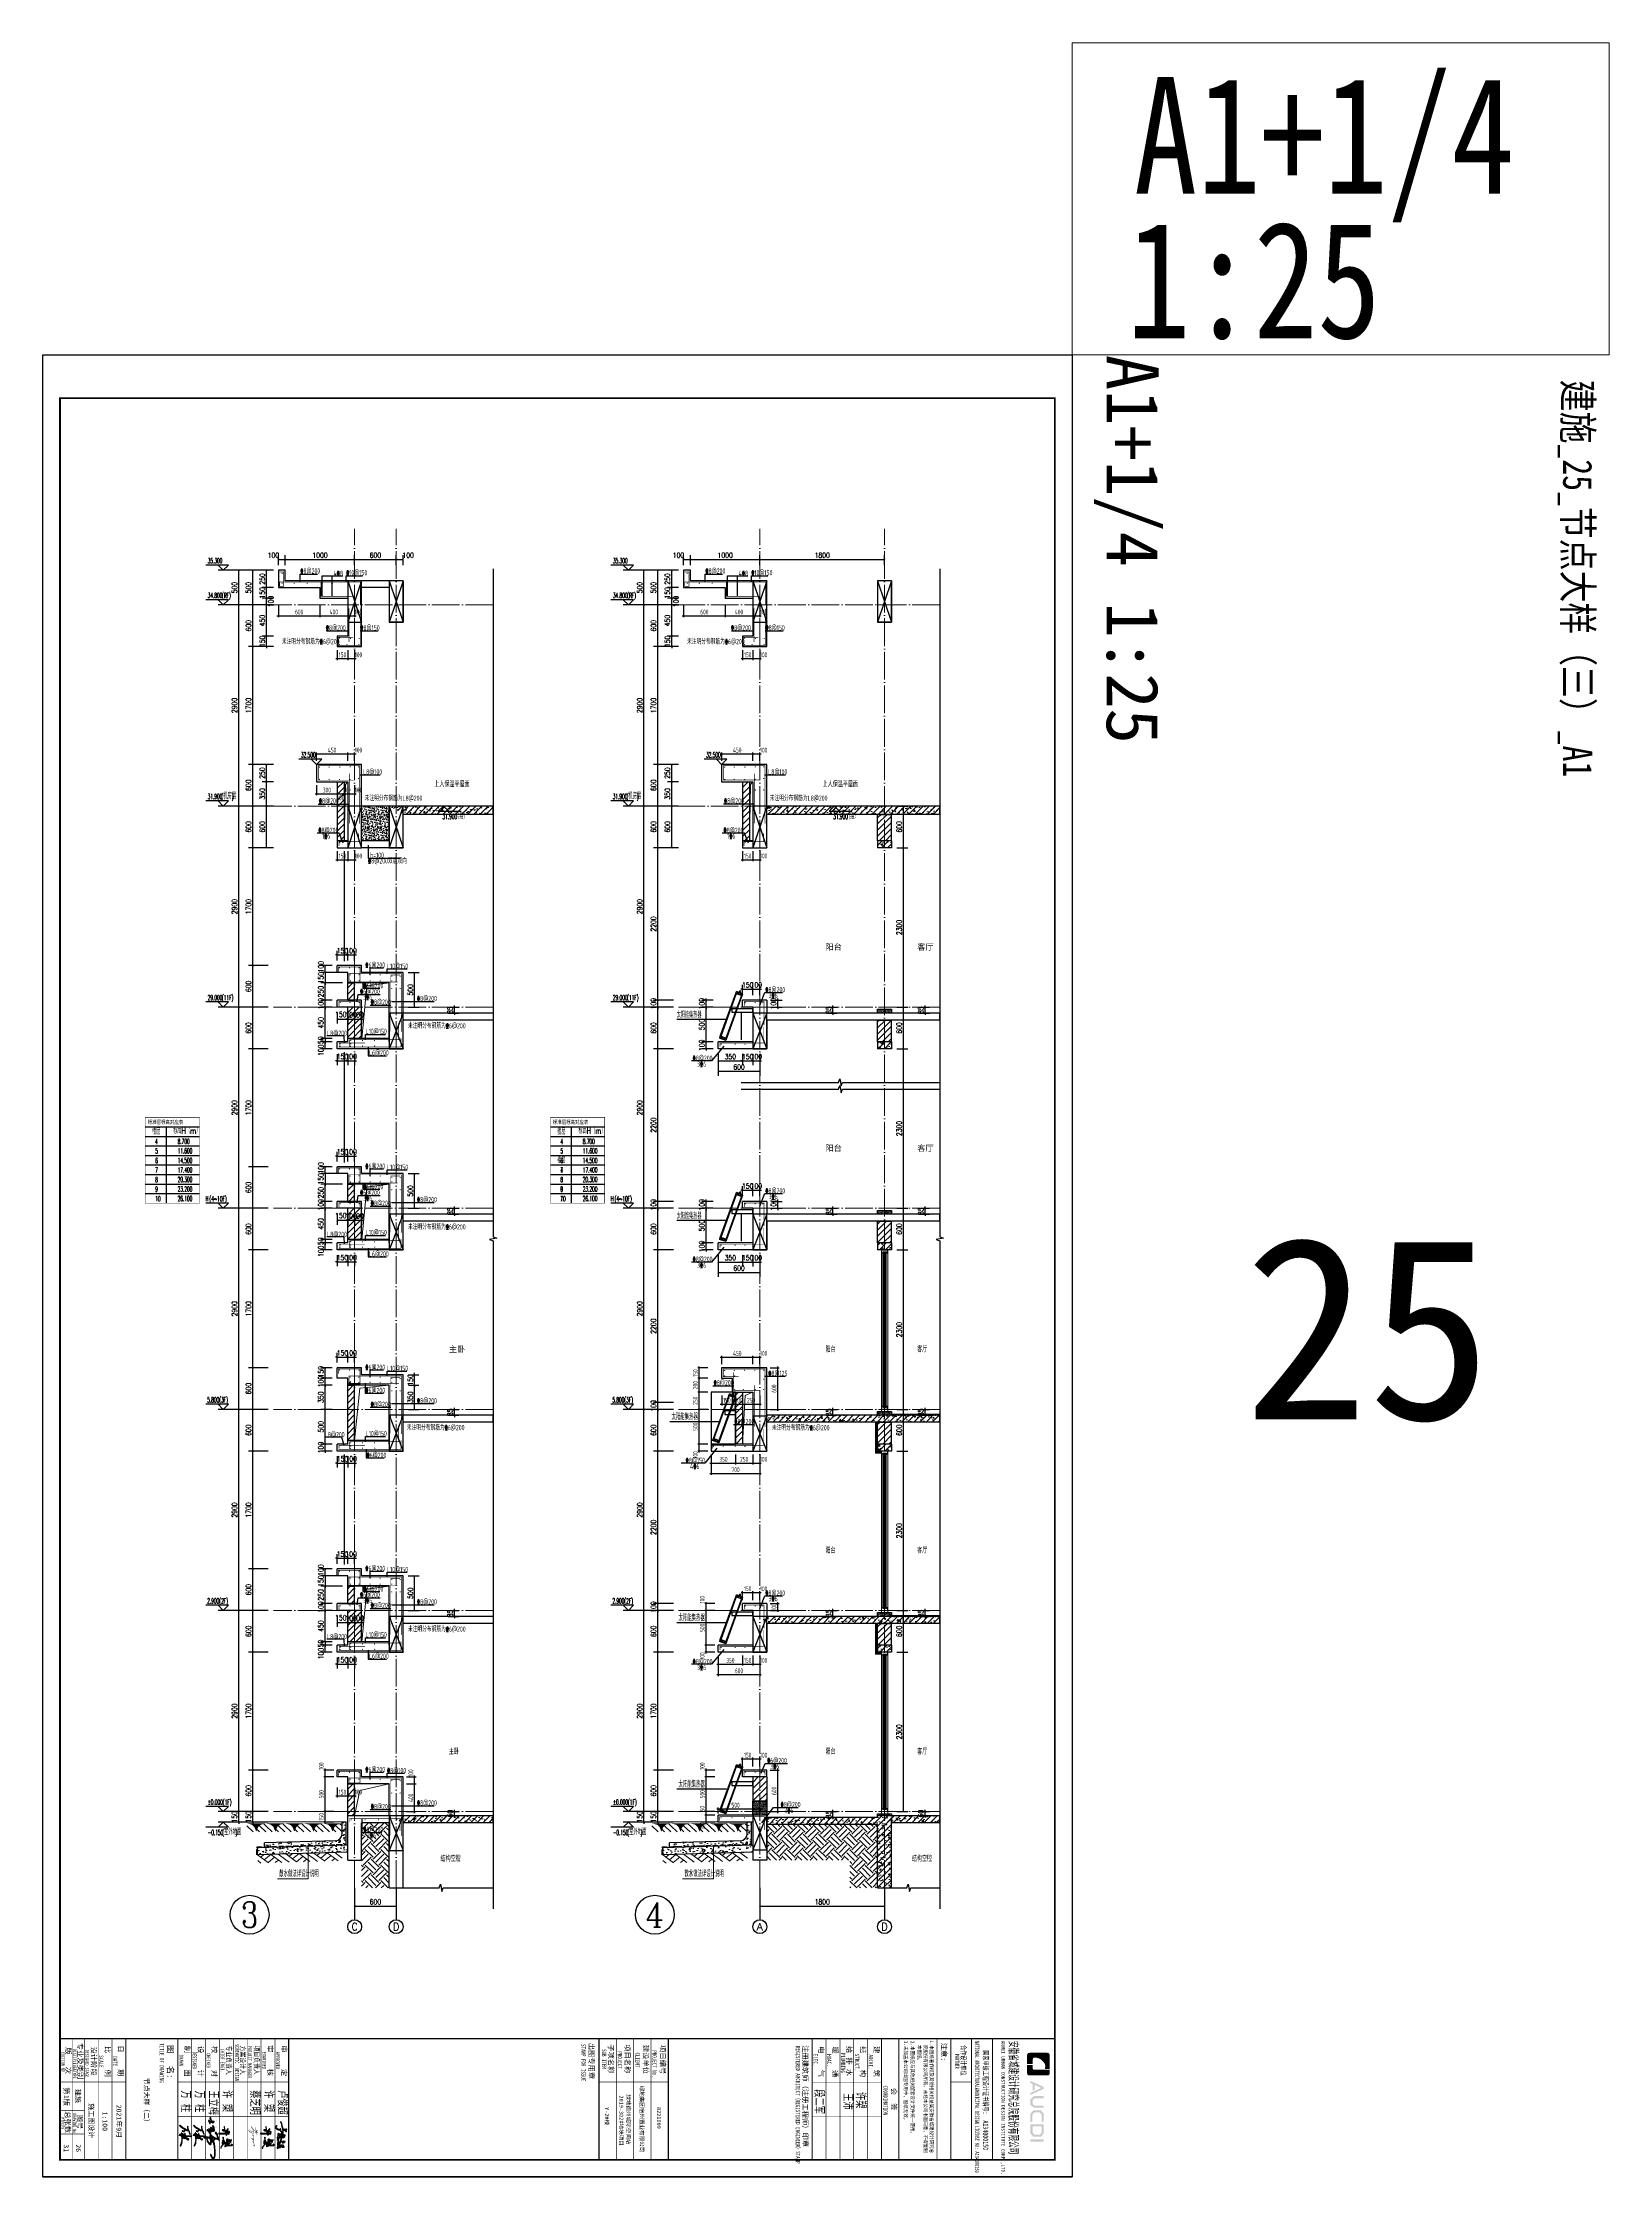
# Model space of a CAD drawing. Extents: x -461650 to 361314, y 245336 to 769729.
# Drawn here: x 232154 to 254754, y 654850 to 685631 of the extents above; entities that cross this region are included whole.
import ezdxf
from ezdxf.enums import TextEntityAlignment as Align
from ezdxf.xclip import XClip

# ---------------------------------------------------------------- set-up
doc = ezdxf.new("R2010")
doc.units = 0
doc.header["$LTSCALE"] = 1000
doc.header["$XCLIPFRAME"] = 2
doc.linetypes.add('DASH', pattern=[0.35, 0.25, -0.1])
doc.linetypes.add('DOTE', pattern=[2.42, 2, -0.2, 0.02, -0.2])
doc.layers.get('0').update_dxf_attribs({"linetype": 'CONTINUOUS'})
doc.layers.get('DEFPOINTS').update_dxf_attribs({"linetype": 'CONTINUOUS'})
for name, color, linetype in [('3-屋面构造层', 157, 'CONTINUOUS'), ('A-AXIS_TEXT', 7, 'CONTINUOUS'), ('AXIS', 3, 'CONTINUOUS'), ('C-Sheet-图框', 101, 'CONTINUOUS'), ('COLUMN', 4, 'CONTINUOUS'), ('DIM', 2, 'CONTINUOUS'), ('DIM_ELEV', 3, 'CONTINUOUS'), ('DIM_IDEN', 67, 'CONTINUOUS'), ('DIM_SYMB', 3, 'CONTINUOUS'), ('PUB_DIM', 3, 'CONTINUOUS'), ('PUB_TEXT', 2, 'CONTINUOUS'), ('REIN', 6, 'CONTINUOUS'), ('S-大样-砼线', 7, 'CONTINUOUS'), ('S-引出线', 40, 'CONTINUOUS'), ('TEXT', 2, 'CONTINUOUS'), ('WALL', 5, 'CONTINUOUS'), ('yichutu', 7, 'CONTINUOUS'), ('图签文字', 4, 'CONTINUOUS'), ('实线层', 7, 'CONTINUOUS'), ('导图字', 7, 'CONTINUOUS'), ('看线', 251, 'CONTINUOUS'), ('立面-看线', 251, 'CONTINUOUS')]:
    doc.layers.add(name, color=color, linetype=linetype)
for name, color, linetype, lineweight in [('AXIS_TEXT', 7, 'CONTINUOUS', 20), ('DOTE', 19, 'DOTE', 9), ('PUB_HATCH', 8, 'CONTINUOUS', 9), ('S_WINDOW', 144, 'CONTINUOUS', 15), ('可改文字', 6, 'CONTINUOUS', 18), ('图框', 9, 'CONTINUOUS', 18), ('图签', 147, 'CONTINUOUS', 18), ('填充', 251, 'CONTINUOUS', 5), ('平面-排水沟', 86, 'CONTINUOUS', 15), ('立面-中轮廓线', 30, 'CONTINUOUS', 35), ('立面-洞口示意', 152, 'CONTINUOUS', 13), ('粉刷', 251, 'CONTINUOUS', 9), ('细细', 250, 'CONTINUOUS', 0)]:
    doc.layers.add(name, color=color, linetype=linetype, lineweight=lineweight)
doc.styles.add('_TCH_AXIS', font='COMPLEX', dxfattribs={"bigfont": 'GBCBIG'})
doc.styles.add('_TCH_DIM', font='SIMPLEX.shx', dxfattribs={"width": 0.7, "bigfont": 'GBCBIG.shx'})
doc.styles.add('_TCH_DIM_T3', font='SIMPLEX', dxfattribs={"width": 0.705882, "bigfont": 'GBCBIG'})
doc.styles.add('_TCH_LABEL', font='simhei.ttf')
doc.styles.add('C', font='simhei.ttf')
doc.styles.add('COMPLEX', font='COMPLEX')
doc.styles.add('DIM_FONT_T3', font='SIMPLEX', dxfattribs={"width": 0.705882, "bigfont": 'GBCBIG'})
doc.styles.add('HT', font='simhei.ttf')
doc.styles.add('TSSD_DIMENSION', font='Tssdeng.shx', dxfattribs={"width": 0.7, "bigfont": 'tssdchn.shx'})
doc.styles.add('TSSD_REIN', font='tssdeng.shx', dxfattribs={"width": 0.7, "height": 300, "bigfont": 'tssdchn.shx'})
doc.styles.add('w', font='tssdeng.shx', dxfattribs={"width": 0.8, "bigfont": 'tssdchn.shx'})
doc.styles.add('宋体', font='', dxfattribs={"height": 50})
doc.styles.add('建筑图签-1', font='simhei.ttf', dxfattribs={"width": 0.7})
doc.styles.add('建筑图签-2', font='TXT.shx', dxfattribs={"width": 0.5, "bigfont": 'HZTXT.shx'})
doc.styles.add('黑体', font='simhei.ttf')
doc.styles.get('宋体').set_extended_font_data('SimSun')
doc.dimstyles.new('_TCH_ARCH&&25', dxfattribs={"dimtxt": 74.375, "dimasz": 25, "dimexe": 62.5, "dimexo": 75, "dimgap": 25, "dimtad": 1, "dimdec": 0, "dimzin": 0, "dimdsep": 46, "dimtxsty": '_TCH_DIM_T3', "dimblk": 'ARCHTICK', "dimcen": 0.09, "dimclrt": 7, "dimazin": 0, "dimtfac": 1, "dimtdec": 0, "dimtix": 1, "dimtmove": 2, "dimatfit": 3, "dimldrblk": 'ARCHTICK', "dimfxl": 0, "dimtolj": 1, "dimtzin": 0, "dimarcsym": 0})
doc.dimstyles.new('TSSD_20_20', dxfattribs={"dimtxt": 60, "dimasz": 20, "dimexe": 20, "dimexo": 50, "dimgap": 20, "dimtad": 1, "dimdec": 0, "dimzin": 0, "dimdsep": 46, "dimtxsty": 'TSSD_DIMENSION', "dimblk": 'ARCHTICK', "dimblk1": 'ARCHTICK', "dimblk2": 'ARCHTICK', "dimcen": 0, "dimdle": 20, "dimclrt": 7, "dimadec": 0, "dimazin": 0, "dimtfac": 1, "dimtdec": 0, "dimtix": 1, "dimtmove": 2, "dimatfit": 3, "dimfxl": 0, "dimtolj": 1, "dimtzin": 0, "dimarcsym": 0})
pattern_1 = [(50, (28072.99, 249033.25), (143.452037, -12.550427), [15, -165]), (355, (28072.99, 249033.25), (-27.750267, 150.438427), [12, -132]), (100.4514, (28084.94, 249032.2), (115.701876, 137.88791), [12.74804, -140.22842]), (46.1842, (28072.99, 249073.25), (213.44821, -33.1038), [22.5, -247.5]), (96.6356, (28090.77, 249070.5), (186.93254, 194.82357), [19.12206, -210.3426]), (351.1842, (28072.99, 249073.25), (186.93239, 194.82372), [18, -198]), (21, (28092.99, 249063.25), (119.38141, -80.52378), [15, -165]), (326, (28092.99, 249063.25), (48.663066, 145.03001), [12, -132]), (71.4514, (28102.93, 249056.54), (168.044526, 64.5061), [12.74804, -140.22842]), (37.5, (28072.986, 249033.25), (2.431971, 66.578771), [0, -130.4, 0, -134, 0, -132.5]), (7.5, (28072.986, 249033.25), (52.613907, 78.882342), [0, -76.4, 0, -127.4, 0, -50.5]), (327.5, (28028.386, 249033.25), (106.764487, -4.510974), [0, -50, 0, -156, 0, -207]), (317.5, (28008.39, 249033.25), (116.637234, 20.020996), [0, -65, 0, -103.6, 0, -147])]
pattern_2 = [(315, (145053.3697, 680712.4302), (-1.76776695, -1.76776695), []), (315, (145054.5482, 680712.4302), (-1.76776695, -1.76776695), [])]
pattern_3 = [(315, (145053.3697, 678374.192), (-1.76776695, -1.76776695), []), (315, (145054.5482, 678374.192), (-1.76776695, -1.76776695), [])]
pattern_4 = [(45, (-622910.54, 786109.06), (0, 224.506403), [158.75, -158.75]), (45, (-622952.64, 786151.16), (0, 224.506403), [158.75, -158.75]), (45, (-622994.73, 786193.25), (0, 224.506403), [158.75, -158.75]), (135, (-622994.73, 786221.32), (-224.506403, 0), [158.75, -158.75]), (135, (-622952.64, 786263.41), (-224.506403, 0), [158.75, -158.75]), (135, (-622910.54, 786305.5), (-224.506403, 0), [158.75, -158.75])]
pattern_5 = [(45, (-737876.647, 828610.89), (-44.1941915, 44.1941915), [])]
pattern_6 = [(45, (-737876.647, 828566.014), (-44.194174, 44.194174), []), (50, (-737876.65, 828566.01), (179.315046, -15.688034), [18.75, -206.25]), (355, (-737876.65, 828566.01), (-34.687833, 188.048033), [15, -165]), (100.4514, (-737861.7, 828564.7), (144.627345, 172.359886), [15.935047, -175.285528]), (46.1842, (-737876.65, 828616.01), (266.81026, -41.379754), [28.125, -309.375]), (96.6356, (-737854.4, 828612.57), (233.665676, 243.52947), [23.90257, -262.92825]), (351.1842, (-737876.65, 828616.01), (233.66549, 243.52965), [22.5, -247.5]), (21, (-737851.65, 828603.51), (149.226763, -100.654723), [18.75, -206.25]), (326, (-737851.65, 828603.51), (60.828833, 181.28751), [15, -165]), (71.4514, (-737839.21, 828595.13), (210.055657, 80.632624), [15.935047, -175.285528]), (37.5, (-737876.647, 828566.014), (3.039964, 83.2234635), [0, -163, 0, -167.5, 0, -165.625]), (7.5, (-737876.65, 828566.01), (65.767384, 98.602928), [0, -95.5, 0, -159.25, 0, -63.125]), (327.5, (-737932.397, 828566.014), (133.455609, -5.638718), [0, -62.5, 0, -195, 0, -258.75]), (317.5, (-737957.4, 828566.01), (145.796542, 25.026246), [0, -81.25, 0, -129.5, 0, -183.75])]
pattern_7 = [(45, (0, 44.88), (-44.1941915, 44.1941915), [])]

# ---------------------------------------------------------------- blocks, each defined once
blk = doc.blocks.new('院标1')
h = blk.add_hatch(color=150)
h.dxf.hatch_style = 1
edge = h.paths.add_edge_path()
edge.add_spline(control_points=[(116373, 648379), (116379, 648379), (116382, 648379), (116391, 648379), (116391, 648379), (116391, 648379), (116616, 648379), (116616, 648379), (116616, 648379), (116616, 648379), (116616, 648054), (116616, 648054), (116616, 648054), (116616, 648054), (116108, 648054), (116108, 648054), (116108, 648054), (116028, 648054), (115963, 648111), (115963, 648199), (115963, 648199), (115963, 648199), (115963, 649215), (115963, 649215), (115963, 649215), (115963, 649295), (116018, 649360), (116108, 649360), (116108, 649360), (116108, 649360), (116897, 649360), (116897, 649360), (116897, 649360), (116897, 649360), (116897, 649080), (116897, 649080), (116897, 649080), (116897, 649080), (116566, 649140), (116356, 648859), (116356, 648859), (116245, 648719), (116240, 648545), (116247, 648466), (116247, 648466), (116254, 648386), (116247, 648466), (116247, 648466), (116247, 648466), (116247, 648466), (116258, 648374), (116373, 648379)], knot_values=[0, 0, 0, 0, 0.0714286, 0.0714286, 0.0714286, 0.1071429, 0.1428571, 0.1428571, 0.1428571, 0.1785714, 0.2142857, 0.2142857, 0.2142857, 0.25, 0.2857143, 0.2857143, 0.2857143, 0.3214286, 0.3571429, 0.3571429, 0.3571429, 0.3928571, 0.4285714, 0.4285714, 0.4285714, 0.4642857, 0.5, 0.5, 0.5, 0.5357143, 0.5714286, 0.5714286, 0.5714286, 0.6071429, 0.6428571, 0.6428571, 0.6428571, 0.6785714, 0.7142857, 0.7142857, 0.7142857, 0.75, 0.7857143, 0.7857143, 0.7857143, 0.8214286, 0.8571429, 0.8571429, 0.8571429, 0.9285714, 1, 1, 1, 1], degree=3, periodic=0)
h = blk.add_hatch(color=150)
h.dxf.hatch_style = 1
edge = h.paths.add_edge_path()
edge.add_spline(control_points=[(117268, 649215), (117268, 649215), (117268, 648199), (117268, 648199), (117268, 648199), (117268, 648114), (117212, 648054), (117123, 648054), (117123, 648054), (117123, 648054), (116663, 648054), (116663, 648054), (116663, 648054), (116663, 648054), (116663, 648379), (116663, 648379), (116663, 648379), (116663, 648379), (116865, 648379), (116865, 648379), (116865, 648379), (116907, 648379), (116941, 648413), (116941, 648455), (116941, 648455), (116941, 648455), (116941, 649360), (116941, 649360), (116941, 649360), (116941, 649360), (117123, 649360), (117123, 649360), (117123, 649360), (117204, 649360), (117268, 649306), (117268, 649215)], knot_values=[0, 0, 0, 0, 0.1, 0.1, 0.1, 0.15, 0.2, 0.2, 0.2, 0.25, 0.3, 0.3, 0.3, 0.35, 0.4, 0.4, 0.4, 0.45, 0.5, 0.5, 0.5, 0.55, 0.6, 0.6, 0.6, 0.65, 0.7, 0.7, 0.7, 0.75, 0.8, 0.8, 0.8, 0.9, 1, 1, 1, 1], degree=3, periodic=0)
blk = doc.blocks.new('ljc')
at = {"linetype": 'Continuous'}
h = blk.add_hatch(color=0, dxfattribs=at)
h.paths.add_polyline_path([(2023, 1568), (2019, 1564), (2020, 1562), (2024, 1562), (2022, 1552), (1955, 1538), (1933, 1530), (1930, 1527), (1929, 1525), (1931, 1523), (1944, 1524), (1946, 1526), (1942, 1528), (1960, 1535), (1967, 1535), (1975, 1538), (1985, 1539), (1998, 1543), (2010, 1544), (2018, 1547), (2025, 1546), (2035, 1549), (2061, 1550), (2052, 1537), (2042, 1528), (2028, 1521), (2023, 1521), (2018, 1526), (2015, 1527), (2013, 1525), (2013, 1521), (2019, 1516), (2022, 1508), (2022, 1494), (2012, 1477), (2000, 1469), (1988, 1467), (1982, 1473), (1980, 1480), (1978, 1482), (1978, 1475), (1981, 1468), (1988, 1463), (1994, 1463), (2005, 1467), (2018, 1478), (2027, 1493), (2028, 1504), (2025, 1517), (2033, 1518), (2054, 1533), (2067, 1549), (2067, 1552), (2064, 1555), (2029, 1553), (2036, 1575), (2049, 1591), (2047, 1593), (2043, 1592), (2028, 1573), (2025, 1589), (2021, 1597), (2018, 1599), (2017, 1597), (2020, 1590)])
h.paths.add_polyline_path([(2081, 1522), (2081, 1528), (2075, 1541), (2093, 1562), (2097, 1572), (2094, 1577), (2087, 1576), (2089, 1572), (2092, 1572), (2091, 1567), (2080, 1551), (2066, 1537), (2065, 1535), (2067, 1533), (2073, 1535), (2077, 1523), (2077, 1513), (2072, 1496), (2072, 1492), (2074, 1490), (2078, 1494), (2083, 1510), (2099, 1510), (2119, 1507), (2119, 1500), (2116, 1496), (2108, 1493), (2087, 1496), (2084, 1492), (2087, 1489), (2103, 1488), (2122, 1483), (2140, 1484), (2148, 1482), (2152, 1486), (2152, 1491), (2148, 1488), (2125, 1488), (2114, 1490), (2124, 1499), (2126, 1509), (2121, 1512), (2119, 1511), (2108, 1514), (2124, 1523), (2132, 1532), (2130, 1535), (2121, 1536), (2115, 1533), (2109, 1533), (2123, 1555), (2121, 1559), (2114, 1557), (2116, 1564), (2115, 1569), (2111, 1573), (2105, 1572), (2093, 1554)])
h.paths.add_polyline_path([(2089, 1535), (2097, 1535), (2112, 1551), (2116, 1552), (2111, 1543), (2099, 1528), (2101, 1526), (2114, 1528), (2121, 1531), (2124, 1530), (2118, 1524), (2101, 1515), (2084, 1514), (2084, 1518)], flags=16)
h.paths.add_polyline_path([(2093, 1537), (2095, 1540), (2103, 1546), (2096, 1537)], flags=16)
h.paths.add_polyline_path([(2093, 1544), (2094, 1549), (2106, 1568), (2109, 1569), (2111, 1567), (2108, 1554), (2104, 1550)], flags=16)
h.paths.add_polyline_path([(2141, 1534), (2138, 1533), (2137, 1531), (2142, 1527), (2155, 1522), (2158, 1523), (2153, 1528)])
h.paths.add_polyline_path([(2175, 1522), (2173, 1524), (2172, 1546), (2183, 1545), (2185, 1547), (2183, 1557), (2178, 1566), (2177, 1561), (2180, 1556), (2181, 1550), (2175, 1550), (2170, 1554), (2169, 1574), (2171, 1574), (2175, 1569), (2176, 1571), (2170, 1579), (2167, 1579), (2165, 1577), (2164, 1562), (2166, 1553), (2163, 1553), (2162, 1551), (2167, 1547), (2169, 1537), (2169, 1524), (2166, 1521), (2165, 1517), (2168, 1513), (2170, 1513), (2173, 1517), (2180, 1517), (2178, 1502), (2175, 1500), (2167, 1499), (2175, 1496), (2180, 1497), (2183, 1500), (2184, 1511), (2187, 1521), (2185, 1523)])
h.paths.add_polyline_path([(2233, 1542), (2233, 1564), (2231, 1567), (2215, 1558), (2210, 1557), (2206, 1552), (2211, 1548), (2211, 1551), (2229, 1560), (2228, 1542), (2227, 1537), (2224, 1533), (2220, 1534), (2213, 1542), (2211, 1543), (2209, 1541), (2209, 1508), (2189, 1508), (2187, 1506), (2191, 1503), (2213, 1503), (2217, 1511), (2222, 1516), (2232, 1518), (2234, 1513), (2234, 1505), (2227, 1505), (2232, 1502), (2232, 1500), (2228, 1497), (2229, 1493), (2239, 1495), (2243, 1489), (2243, 1486), (2212, 1492), (2189, 1492), (2179, 1494), (2176, 1496), (2167, 1496), (2164, 1498), (2154, 1499), (2147, 1503), (2144, 1503), (2143, 1501), (2144, 1498), (2153, 1494), (2174, 1491), (2186, 1487), (2211, 1487), (2222, 1484), (2230, 1484), (2243, 1480), (2249, 1480), (2251, 1482), (2244, 1496), (2246, 1499), (2238, 1503), (2239, 1513), (2237, 1520), (2233, 1523), (2224, 1522), (2214, 1516), (2212, 1522), (2213, 1536), (2220, 1530), (2228, 1530), (2230, 1532)])
at = {"color": 0, "linetype": 'Continuous'}
for points in [[(1930, 1527), (1929, 1525), (1931, 1523), (1944, 1524), (1946, 1526), (1942, 1528), (1960, 1535), (1967, 1535), (1975, 1538), (1985, 1539), (1998, 1543), (2010, 1544), (2018, 1547), (2025, 1546), (2035, 1549), (2061, 1550), (2052, 1537), (2042, 1528), (2028, 1521), (2023, 1521), (2018, 1526), (2015, 1527), (2013, 1525), (2013, 1521), (2019, 1516), (2022, 1508), (2022, 1494), (2012, 1477), (2000, 1469), (1988, 1467), (1982, 1473), (1980, 1480), (1978, 1482), (1978, 1475), (1981, 1468), (1988, 1463), (1994, 1463), (2005, 1467), (2018, 1478), (2027, 1493), (2028, 1504), (2025, 1517), (2033, 1518), (2054, 1533), (2067, 1549), (2067, 1552), (2064, 1555), (2029, 1553), (2036, 1575), (2049, 1591), (2047, 1593), (2043, 1592), (2028, 1573), (2025, 1589), (2021, 1597), (2018, 1599), (2017, 1597), (2020, 1590), (2023, 1568), (2019, 1564), (2020, 1562), (2024, 1562), (2022, 1552), (1955, 1538), (1933, 1530), (1930, 1527)], [(2016, 1561), (2015, 1560), (2017, 1560), (2016, 1561)], [(2017, 1562), (2016, 1561), (2019, 1561), (2017, 1562)], [(2066, 1537), (2065, 1535), (2067, 1533), (2073, 1535), (2077, 1523), (2077, 1513), (2072, 1496), (2072, 1492), (2074, 1490), (2078, 1494), (2083, 1510), (2099, 1510), (2119, 1507), (2119, 1500), (2116, 1496), (2108, 1493), (2087, 1496), (2084, 1492), (2087, 1489), (2103, 1488), (2122, 1483), (2140, 1484), (2148, 1482), (2152, 1486), (2152, 1491), (2148, 1488), (2125, 1488), (2114, 1490), (2124, 1499), (2126, 1509), (2121, 1512), (2119, 1511), (2108, 1514), (2124, 1523), (2132, 1532), (2130, 1535), (2121, 1536), (2115, 1533), (2109, 1533), (2123, 1555), (2121, 1559), (2114, 1557), (2116, 1564), (2115, 1569), (2111, 1573), (2105, 1572), (2093, 1554), (2081, 1522), (2081, 1528), (2075, 1541), (2093, 1562), (2097, 1572), (2094, 1577), (2087, 1576), (2089, 1572), (2092, 1572), (2091, 1567), (2080, 1551), (2066, 1537)], [(2084, 1514), (2084, 1518), (2089, 1535), (2097, 1535), (2112, 1551), (2116, 1552), (2111, 1543), (2099, 1528), (2101, 1526), (2114, 1528), (2121, 1531), (2124, 1530), (2118, 1524), (2101, 1515), (2084, 1514)], [(2093, 1544), (2094, 1549), (2106, 1568), (2109, 1569), (2111, 1567), (2108, 1554), (2104, 1550), (2093, 1544)], [(2093, 1537), (2095, 1540), (2103, 1546), (2096, 1537), (2093, 1537)], [(2144, 1503), (2143, 1501), (2144, 1498), (2153, 1494), (2174, 1491), (2186, 1487), (2211, 1487), (2222, 1484), (2230, 1484), (2243, 1480), (2249, 1480), (2251, 1482), (2244, 1496), (2246, 1499), (2238, 1503), (2239, 1513), (2237, 1520), (2233, 1523), (2224, 1522), (2214, 1516), (2212, 1522), (2213, 1536), (2220, 1530), (2228, 1530), (2230, 1532), (2233, 1542), (2233, 1564), (2231, 1567), (2215, 1558), (2210, 1557), (2206, 1552), (2211, 1548), (2211, 1551), (2229, 1560), (2228, 1542), (2227, 1537), (2224, 1533), (2220, 1534), (2213, 1542), (2211, 1543), (2209, 1541), (2209, 1508), (2189, 1508), (2187, 1506), (2191, 1503), (2213, 1503), (2217, 1511), (2222, 1516), (2232, 1518), (2234, 1513), (2234, 1505), (2227, 1505), (2232, 1502), (2232, 1500), (2228, 1497), (2229, 1493), (2239, 1495), (2243, 1489), (2243, 1486), (2212, 1492), (2189, 1492), (2179, 1494), (2176, 1496), (2167, 1496), (2164, 1498), (2154, 1499), (2147, 1503), (2144, 1503)], [(2163, 1553), (2162, 1551), (2167, 1547), (2169, 1537), (2169, 1524), (2166, 1521), (2165, 1517), (2168, 1513), (2170, 1513), (2173, 1517), (2180, 1517), (2178, 1502), (2175, 1500), (2167, 1499), (2175, 1496), (2180, 1497), (2183, 1500), (2184, 1511), (2187, 1521), (2185, 1523), (2175, 1522), (2173, 1524), (2172, 1546), (2183, 1545), (2185, 1547), (2183, 1557), (2178, 1566), (2177, 1561), (2180, 1556), (2181, 1550), (2175, 1550), (2170, 1554), (2169, 1574), (2171, 1574), (2175, 1569), (2176, 1571), (2170, 1579), (2167, 1579), (2165, 1577), (2164, 1562), (2166, 1553), (2163, 1553)], [(2177, 1569), (2176, 1570), (2175, 1567), (2177, 1565), (2177, 1569)], [(2138, 1533), (2137, 1531), (2142, 1527), (2155, 1522), (2158, 1523), (2153, 1528), (2141, 1534), (2138, 1533)]]:
    blk.add_lwpolyline(points, dxfattribs=at)
blk = doc.blocks.new('A$C6AF37BC7')
h = blk.add_hatch(color=256)
h.paths.add_polyline_path([(660, -48), (672, -48), (678, -96)], flags=16)
h.paths.add_polyline_path([(708, 144), (702, 150), (660, 126), (672, 66), (666, 36), (456, -42), (366, -60), (294, -60), (276, -72), (288, -96), (456, -72), (612, -12), (564, -102), (552, -114), (546, -96), (534, -102), (534, -138), (558, -144), (654, -18), (654, 6), (672, 12), (678, -30), (648, -30), (642, -54), (654, -84), (654, -138), (684, -168), (708, -156), (714, -60), (804, -108), (948, -228), (1038, -258), (1062, -258), (1074, -246), (1056, -228), (1032, -228), (954, -192), (786, -60), (708, -30), (714, 24), (756, 30), (816, 54), (954, 48), (972, 66), (948, 84), (810, 84), (702, 48), (690, 120), (726, 132), (720, 144)])
h.paths.add_polyline_path([(852, 216), (864, 216), (870, 174), (840, 198)], flags=16)
h.paths.add_polyline_path([(-312, 282), (-318, 288), (-336, 288), (-348, 276), (-246, 180), (-222, 192), (-222, 210)], flags=17)
h.paths.add_polyline_path([(546, 330), (552, 330), (564, 300), (558, 216), (486, 174), (462, 180), (438, 222)], flags=16)
h.paths.add_polyline_path([(-102, 342), (-48, 336), (-18, 324), (18, 324), (-36, 246), (-174, 96), (-156, 246), (-132, 306)], flags=16)
h.paths.add_polyline_path([(-66, 366), (-72, 372), (-108, 372), (-138, 342), (-168, 288), (-192, 192), (-204, 18), (-228, -78), (-228, 6), (-258, 42), (-306, 48), (-438, 12), (-456, 12), (-468, 24), (-498, 0), (-486, -12), (-420, -12), (-318, 18), (-270, 18), (-252, -6), (-252, -102), (-264, -138), (-240, -156), (-216, -132), (-192, -72), (-174, 60), (-108, 66), (12, 108), (0, 0), (0, -366), (-18, -342), (-24, -372), (-6, -396), (24, -396), (24, -78), (42, 120), (108, 132), (132, 144), (144, 162), (132, 174), (66, 162), (48, 210), (48, 240), (18, 240), (12, 138), (-144, 90), (-114, 138), (-24, 228), (54, 330), (36, 354), (-18, 354)])
h.paths.add_polyline_path([(756, 378), (750, 384), (732, 384), (714, 366), (732, 360), (738, 324), (714, 180), (714, 156), (726, 144), (750, 162), (762, 366)])
h.paths.add_polyline_path([(498, 516), (492, 522), (474, 516), (492, 474), (486, 378), (444, 336), (468, 324), (552, 366), (426, 246), (408, 210), (414, 192), (462, 150), (504, 150), (552, 180), (552, 138), (570, 132), (582, 150), (588, 198), (666, 258), (648, 246), (690, 240), (702, 258), (666, 294), (588, 240), (588, 324), (564, 348), (630, 402), (654, 426), (654, 438), (636, 444), (534, 390), (576, 432), (618, 456), (630, 480), (606, 486), (570, 462), (516, 408), (516, 492)])
h.paths.add_polyline_path([(846, 594), (840, 600), (828, 600), (798, 570), (780, 522), (792, 516), (840, 570), (852, 516), (864, 264), (840, 246), (792, 246), (786, 258), (804, 294), (804, 324), (786, 330), (756, 264), (756, 240), (810, 204), (786, 174), (792, 162), (822, 186), (888, 102), (900, 96), (918, 114), (894, 216), (882, 510), (870, 570)])
at = {"linetype": 'Continuous'}
for points in [[(-66, 366), (-72, 372), (-108, 372), (-138, 342), (-168, 288), (-192, 192), (-204, 18), (-228, -78), (-228, 6), (-258, 42), (-306, 48), (-438, 12), (-456, 12), (-468, 24), (-498, 0), (-486, -12), (-420, -12), (-318, 18), (-270, 18), (-252, -6), (-252, -102), (-264, -138), (-240, -156), (-216, -132), (-192, -72), (-174, 60), (-108, 66), (12, 108), (0, 0), (0, -366), (-18, -342), (-24, -372), (-6, -396), (24, -396), (24, -78), (42, 120), (108, 132), (132, 144), (144, 162), (132, 174), (66, 162), (48, 210), (48, 240), (18, 240), (12, 138), (-144, 90), (-114, 138), (-24, 228), (54, 330), (36, 354), (-18, 354), (-66, 366)], [(-312, 282), (-318, 288), (-336, 288), (-348, 276), (-246, 180), (-222, 192), (-222, 210), (-312, 282)], [(-102, 342), (-48, 336), (-18, 324), (18, 324), (-36, 246), (-174, 96), (-156, 246), (-132, 306), (-102, 342)], [(708, 144), (702, 150), (660, 126), (672, 66), (666, 36), (456, -42), (366, -60), (294, -60), (276, -72), (288, -96), (456, -72), (612, -12), (564, -102), (552, -114), (546, -96), (534, -102), (534, -138), (558, -144), (654, -18), (654, 6), (672, 12), (678, -30), (648, -30), (642, -54), (654, -84), (654, -138), (684, -168), (708, -156), (714, -60), (804, -108), (948, -228), (1038, -258), (1062, -258), (1074, -246), (1056, -228), (1032, -228), (954, -192), (786, -60), (708, -30), (714, 24), (756, 30), (816, 54), (954, 48), (972, 66), (948, 84), (810, 84), (702, 48), (690, 120), (726, 132), (720, 144), (708, 144)], [(498, 516), (492, 522), (474, 516), (492, 474), (486, 378), (444, 336), (468, 324), (552, 366), (426, 246), (408, 210), (414, 192), (462, 150), (504, 150), (552, 180), (552, 138), (570, 132), (582, 150), (588, 198), (666, 258), (648, 246), (690, 240), (702, 258), (666, 294), (588, 240), (588, 324), (564, 348), (630, 402), (654, 426), (654, 438), (636, 444), (534, 390), (576, 432), (618, 456), (630, 480), (606, 486), (570, 462), (516, 408), (516, 492), (498, 516)], [(546, 330), (552, 330), (564, 300), (558, 216), (486, 174), (462, 180), (438, 222), (546, 330)], [(756, 378), (750, 384), (732, 384), (714, 366), (732, 360), (738, 324), (714, 180), (714, 156), (726, 144), (750, 162), (762, 366), (756, 378)], [(846, 594), (840, 600), (828, 600), (798, 570), (780, 522), (792, 516), (840, 570), (852, 516), (864, 264), (840, 246), (792, 246), (786, 258), (804, 294), (804, 324), (786, 330), (756, 264), (756, 240), (810, 204), (786, 174), (792, 162), (822, 186), (888, 102), (900, 96), (918, 114), (894, 216), (882, 510), (870, 570), (846, 594)], [(852, 216), (864, 216), (870, 174), (840, 198), (852, 216)], [(660, -48), (672, -48), (678, -96), (660, -48)]]:
    blk.add_lwpolyline(points, dxfattribs=at)
blk = doc.blocks.new('GFDDDDRG')
at = {"linetype": 'Continuous'}
h = blk.add_hatch(color=256, dxfattribs=at)
h.paths.add_polyline_path([(897805, -158637), (897807, -158635), (897807, -158631), (897799, -158625), (897787, -158637), (897769, -158637), (897738, -158625), (897688, -158595), (897657, -158571), (897649, -158568), (897588, -158517), (897568, -158497), (897559, -158502), (897559, -158506), (897571, -158514), (897579, -158523), (897652, -158581), (897658, -158583), (897672, -158595), (897730, -158632), (897765, -158647), (897786, -158650), (897798, -158646)])
h.paths.add_polyline_path([(897868, -158758), (897870, -158757), (897868, -158743), (897856, -158722), (897846, -158692), (897838, -158680), (897825, -158644), (897822, -158641), (897820, -158631), (897816, -158623), (897811, -158602), (897805, -158589), (897801, -158560), (897801, -158535), (897798, -158527), (897792, -158539), (897792, -158571), (897802, -158616), (897810, -158631), (897811, -158640), (897823, -158670), (897829, -158679), (897835, -158698), (897849, -158727), (897849, -158733), (897858, -158760), (897862, -158763)])
h.paths.add_polyline_path([(897717, -158653), (897718, -158652), (897718, -158647), (897711, -158643), (897685, -158665), (897679, -158667), (897642, -158656), (897636, -158659), (897634, -158667), (897642, -158673), (897655, -158673), (897666, -158677), (897687, -158679), (897700, -158671)])
h.paths.add_polyline_path([(897903, -158820), (897904, -158818), (897904, -158815), (897898, -158809), (897876, -158814), (897853, -158814), (897738, -158802), (897723, -158772), (897717, -158751), (897717, -158739), (897712, -158734), (897705, -158736), (897703, -158745), (897712, -158770), (897712, -158776), (897724, -158799), (897706, -158800), (897681, -158797), (897673, -158782), (897667, -158776), (897691, -158790), (897696, -158790), (897699, -158787), (897694, -158778), (897678, -158770), (897648, -158749), (897643, -158742), (897627, -158725), (897625, -158721), (897618, -158719), (897612, -158725), (897643, -158758), (897664, -158787), (897669, -158794), (897655, -158796), (897628, -158790), (897618, -158790), (897612, -158775), (897613, -158772), (897637, -158772), (897642, -158775), (897645, -158769), (897642, -158766), (897618, -158763), (897610, -158764), (897604, -158748), (897600, -158743), (897592, -158746), (897597, -158764), (897568, -158769), (897562, -158772), (897555, -158781), (897559, -158790), (897562, -158788), (897591, -158793), (897607, -158799), (897616, -158827), (897622, -158863), (897624, -158937), (897622, -158955), (897619, -158962), (897621, -158973), (897618, -158977), (897618, -158989), (897610, -159012), (897610, -159021), (897586, -159073), (897577, -159084), (897579, -159091), (897585, -159096), (897592, -159093), (897604, -159072), (897616, -159042), (897625, -159013), (897633, -158968), (897636, -158931), (897634, -158875), (897631, -158863), (897630, -158836), (897621, -158799), (897636, -158803), (897670, -158806), (897672, -158811), (897666, -158829), (897676, -158839), (897679, -158836), (897679, -158827), (897687, -158814), (897687, -158808), (897718, -158809), (897732, -158812), (897751, -158829), (897763, -158835), (897777, -158838), (897780, -158832), (897754, -158820), (897748, -158812), (897879, -158826), (897889, -158826)])
h.paths.add_polyline_path([(897822, -158907), (897823, -158905), (897823, -158893), (897820, -158889), (897813, -158887), (897808, -158890), (897805, -158896), (897810, -158902), (897805, -158905), (897798, -158904), (897777, -158893), (897738, -158865), (897733, -158859), (897715, -158847), (897703, -158835), (897697, -158835), (897693, -158841), (897693, -158853), (897696, -158859), (897684, -158853), (897667, -158851), (897658, -158859), (897654, -158857), (897640, -158842), (897634, -158845), (897645, -158865), (897658, -158874), (897669, -158874), (897675, -158865), (897681, -158865), (897709, -158880), (897715, -158872), (897706, -158850), (897789, -158913), (897801, -158917), (897811, -158917), (897822, -158910)], flags=17)
h = blk.add_hatch(color=256, dxfattribs=at)
h.paths.add_polyline_path([(898205, -158637), (898207, -158635), (898207, -158631), (898199, -158625), (898187, -158637), (898169, -158637), (898138, -158625), (898088, -158595), (898057, -158571), (898049, -158568), (897988, -158517), (897968, -158497), (897959, -158502), (897959, -158506), (897971, -158514), (897979, -158523), (898052, -158581), (898058, -158583), (898072, -158595), (898130, -158632), (898165, -158647), (898186, -158650), (898198, -158646)])
h.paths.add_polyline_path([(898268, -158758), (898270, -158757), (898268, -158743), (898256, -158722), (898246, -158692), (898238, -158680), (898225, -158644), (898222, -158641), (898220, -158631), (898216, -158623), (898211, -158602), (898205, -158589), (898201, -158560), (898201, -158535), (898198, -158527), (898192, -158539), (898192, -158571), (898202, -158616), (898210, -158631), (898211, -158640), (898223, -158670), (898229, -158679), (898235, -158698), (898249, -158727), (898249, -158733), (898258, -158760), (898262, -158763)])
h.paths.add_polyline_path([(898117, -158653), (898118, -158652), (898118, -158647), (898111, -158643), (898085, -158665), (898079, -158667), (898042, -158656), (898036, -158659), (898034, -158667), (898042, -158673), (898055, -158673), (898066, -158677), (898087, -158679), (898100, -158671)])
h.paths.add_polyline_path([(898303, -158820), (898304, -158818), (898304, -158815), (898298, -158809), (898276, -158814), (898253, -158814), (898138, -158802), (898123, -158772), (898117, -158751), (898117, -158739), (898112, -158734), (898105, -158736), (898103, -158745), (898112, -158770), (898112, -158776), (898124, -158799), (898106, -158800), (898081, -158797), (898073, -158782), (898067, -158776), (898091, -158790), (898096, -158790), (898099, -158787), (898094, -158778), (898078, -158770), (898048, -158749), (898043, -158742), (898027, -158725), (898025, -158721), (898018, -158719), (898012, -158725), (898043, -158758), (898064, -158787), (898069, -158794), (898055, -158796), (898028, -158790), (898018, -158790), (898012, -158775), (898013, -158772), (898037, -158772), (898042, -158775), (898045, -158769), (898042, -158766), (898018, -158763), (898010, -158764), (898004, -158748), (898000, -158743), (897992, -158746), (897997, -158764), (897968, -158769), (897962, -158772), (897955, -158781), (897959, -158790), (897962, -158788), (897991, -158793), (898007, -158799), (898016, -158827), (898022, -158863), (898024, -158937), (898022, -158955), (898019, -158962), (898021, -158973), (898018, -158977), (898018, -158989), (898010, -159012), (898010, -159021), (897986, -159073), (897977, -159084), (897979, -159091), (897985, -159096), (897992, -159093), (898004, -159072), (898016, -159042), (898025, -159013), (898033, -158968), (898036, -158931), (898034, -158875), (898031, -158863), (898030, -158836), (898021, -158799), (898036, -158803), (898070, -158806), (898072, -158811), (898066, -158829), (898076, -158839), (898079, -158836), (898079, -158827), (898087, -158814), (898087, -158808), (898118, -158809), (898132, -158812), (898151, -158829), (898163, -158835), (898177, -158838), (898180, -158832), (898154, -158820), (898148, -158812), (898279, -158826), (898289, -158826)])
h.paths.add_polyline_path([(898222, -158907), (898223, -158905), (898223, -158893), (898220, -158889), (898213, -158887), (898208, -158890), (898205, -158896), (898210, -158902), (898205, -158905), (898198, -158904), (898177, -158893), (898138, -158865), (898133, -158859), (898115, -158847), (898103, -158835), (898097, -158835), (898093, -158841), (898093, -158853), (898096, -158859), (898084, -158853), (898067, -158851), (898058, -158859), (898054, -158857), (898040, -158842), (898034, -158845), (898045, -158865), (898058, -158874), (898069, -158874), (898075, -158865), (898081, -158865), (898109, -158880), (898115, -158872), (898106, -158850), (898189, -158913), (898201, -158917), (898211, -158917), (898222, -158910)], flags=17)
h = blk.add_hatch(color=0, dxfattribs=at)
h.paths.add_polyline_path([(898707, -158934), (898709, -158931), (898704, -158917), (898704, -158899), (898689, -158885), (898689, -158873), (898666, -158819), (898649, -158761), (898612, -158709), (898600, -158709), (898591, -158724), (898612, -158741), (898635, -158778), (898646, -158819), (898672, -158873), (898672, -158885), (898640, -158876), (898594, -158873), (898565, -158865), (898488, -158816), (898421, -158686), (898396, -158649), (898373, -158626), (898361, -158626), (898352, -158634), (898349, -158652), (898364, -158654), (898370, -158649), (898396, -158680), (898459, -158798), (898439, -158796), (898430, -158807), (898430, -158816), (898453, -158842), (898462, -158842), (898465, -158836), (898453, -158822), (898470, -158830), (898485, -158853), (898479, -158856), (898465, -158850), (898401, -158847), (898384, -158842), (898263, -158842), (898257, -158847), (898257, -158856), (898263, -158862), (898427, -158868), (898488, -158876), (898499, -158888), (898496, -158891), (898473, -158882), (898450, -158888), (898439, -158899), (898442, -158919), (898473, -158948), (898453, -158968), (898453, -158994), (898447, -159009), (898450, -159020), (898447, -159029), (898424, -159017), (898387, -158977), (898364, -158931), (898358, -158902), (898347, -158882), (898344, -158908), (898355, -158954), (898373, -158989), (898410, -159032), (898439, -159049), (898459, -159049), (898468, -159035), (898468, -159009), (898476, -158974), (898488, -158974), (898514, -158986), (898525, -158977), (898519, -158966), (898499, -158957), (898459, -158911), (898485, -158908), (898502, -158914), (898491, -158917), (898488, -158922), (898519, -158942), (898522, -158966), (898528, -158971), (898542, -159046), (898548, -159058), (898554, -159107), (898560, -159118), (898568, -159230), (898563, -159377), (898557, -159409), (898545, -159438), (898534, -159449), (898522, -159449), (898505, -159432), (898468, -159349), (898462, -159343), (898456, -159346), (898456, -159363), (898476, -159418), (898496, -159452), (898517, -159470), (898528, -159472), (898542, -159467), (898557, -159452), (898574, -159418), (898583, -159363), (898586, -159216), (898580, -159138), (898574, -159121), (898563, -159032), (898540, -158951), (898545, -158951), (898557, -158940), (898551, -158928), (898534, -158922), (898554, -158919), (898557, -158905), (898548, -158899), (898525, -158896), (898517, -158885), (898571, -158891), (898580, -158899), (898600, -158894), (898684, -158911), (898701, -158937)])
h.paths.add_polyline_path([(898519, -158859), (898522, -158862), (898508, -158859), (898502, -158850)], flags=16)
h.paths.add_polyline_path([(898344, -158876), (898347, -158879), (898347, -158868), (898341, -158873)], flags=17)
h.paths.add_polyline_path([(898476, -159222), (898479, -159216), (898459, -159176), (898447, -159167), (898445, -159182), (898456, -159207), (898456, -159225), (898468, -159233)], flags=17)
h.paths.add_polyline_path([(898519, -158410), (898522, -158410), (898517, -158413)], flags=16)
h.paths.add_polyline_path([(898557, -158404), (898560, -158401), (898560, -158392), (898551, -158387), (898514, -158392), (898502, -158390), (898485, -158358), (898459, -158286), (898450, -158277), (898445, -158277), (898436, -158289), (898482, -158392), (898462, -158392), (898427, -158381), (898413, -158352), (898398, -158358), (898396, -158369), (898419, -158418), (898421, -158436), (898433, -158453), (898442, -158450), (898442, -158430), (898433, -158398), (898470, -158413), (898496, -158415), (898508, -158430), (898522, -158427), (898534, -158415)])
h.paths.add_polyline_path([(898563, -158600), (898565, -158597), (898560, -158588), (898554, -158554), (898522, -158508), (898511, -158513), (898508, -158528), (898528, -158548), (898534, -158559), (898537, -158577), (898522, -158582), (898465, -158565), (898453, -158565), (898447, -158571), (898447, -158580), (898456, -158588), (898522, -158614), (898528, -158620), (898537, -158617), (898508, -158600)])
h.paths.add_polyline_path([(898571, -158654), (898574, -158652), (898571, -158634), (898554, -158626), (898551, -158631), (898560, -158640), (898540, -158649), (898499, -158646), (898436, -158617), (898413, -158594), (898401, -158600), (898401, -158614), (898427, -158654), (898468, -158692), (898476, -158692), (898479, -158686), (898442, -158640), (898508, -158669), (898551, -158666)])
h.paths.add_polyline_path([(898629, -158545), (898632, -158542), (898623, -158531), (898617, -158531), (898606, -158545), (898603, -158562), (898594, -158574), (898614, -158577)])
h.paths.add_polyline_path([(898649, -158413), (898652, -158410), (898652, -158398), (898632, -158355), (898632, -158341), (898623, -158335), (898614, -158352), (898635, -158404), (898632, -158410), (898637, -158418)])
h = blk.add_hatch(color=0, dxfattribs=at)
h.dxf.hatch_style = 1
h.paths.add_polyline_path([(899783, -158695), (899785, -158695), (899787, -158697), (899789, -158696), (899791, -158699), (899801, -158706), (899787, -158710)], flags=16)
h.paths.add_polyline_path([(899767, -158687), (899770, -158687), (899774, -158691), (899774, -158695), (899777, -158706), (899777, -158711), (899762, -158712), (899756, -158711), (899755, -158709), (899754, -158704), (899761, -158693)], flags=16)
h.paths.add_polyline_path([(899567, -158635), (899579, -158637), (899582, -158640), (899585, -158640), (899587, -158643), (899593, -158645), (899594, -158647), (899599, -158652), (899601, -158655), (899611, -158663), (899611, -158667), (899618, -158673), (899620, -158678), (899624, -158681), (899626, -158687), (899628, -158690), (899628, -158691), (899625, -158692), (899623, -158695), (899615, -158695), (899612, -158697), (899600, -158696), (899583, -158684), (899583, -158683), (899573, -158673), (899573, -158671), (899565, -158660), (899565, -158657), (899563, -158654), (899563, -158639)], flags=16)
h.paths.add_polyline_path([(899571, -158627), (899570, -158626), (899562, -158628), (899556, -158634), (899554, -158642), (899553, -158655), (899555, -158656), (899558, -158668), (899561, -158674), (899564, -158676), (899566, -158680), (899571, -158684), (899570, -158686), (899572, -158687), (899580, -158695), (899582, -158695), (899585, -158699), (899595, -158704), (899607, -158707), (899611, -158709), (899615, -158706), (899623, -158704), (899625, -158703), (899629, -158702), (899631, -158699), (899634, -158699), (899634, -158702), (899638, -158707), (899640, -158713), (899643, -158715), (899643, -158719), (899646, -158722), (899648, -158731), (899651, -158732), (899651, -158735), (899655, -158742), (899655, -158745), (899656, -158746), (899657, -158750), (899660, -158755), (899660, -158758), (899663, -158761), (899667, -158775), (899668, -158777), (899670, -158785), (899672, -158789), (899672, -158792), (899676, -158803), (899676, -158807), (899680, -158815), (899679, -158819), (899682, -158823), (899683, -158833), (899685, -158835), (899684, -158837), (899686, -158839), (899687, -158851), (899688, -158854), (899693, -158908), (899692, -158917), (899691, -158921), (899688, -158923), (899685, -158921), (899684, -158918), (899681, -158915), (899679, -158910), (899663, -158885), (899659, -158882), (899656, -158877), (899652, -158874), (899652, -158872), (899649, -158871), (899649, -158867), (899647, -158866), (899646, -158867), (899640, -158861), (899635, -158862), (899631, -158867), (899634, -158870), (899634, -158873), (899637, -158877), (899638, -158880), (899647, -158891), (899648, -158895), (899651, -158897), (899651, -158900), (899655, -158906), (899656, -158909), (899674, -158928), (899681, -158932), (899684, -158935), (899683, -158938), (899686, -158940), (899687, -158947), (899689, -158948), (899689, -158951), (899691, -158955), (899695, -158966), (899695, -158979), (899690, -158977), (899686, -158974), (899683, -158967), (899675, -158963), (899669, -158964), (899667, -158967), (899667, -158971), (899671, -158974), (899671, -158976), (899683, -158993), (899684, -158999), (899691, -159006), (899693, -159012), (899696, -159015), (899695, -159016), (899705, -159037), (899705, -159040), (899710, -159051), (899714, -159067), (899715, -159068), (899715, -159077), (899718, -159085), (899716, -159091), (899712, -159091), (899707, -159087), (899705, -159087), (899702, -159083), (899698, -159082), (899695, -159077), (899686, -159071), (899681, -159073), (899678, -159076), (899679, -159079), (899689, -159088), (899695, -159091), (899701, -159096), (899703, -159096), (899706, -159099), (899713, -159103), (899719, -159103), (899725, -159099), (899727, -159091), (899726, -159072), (899723, -159066), (899723, -159062), (899717, -159047), (899715, -159038), (899712, -159035), (899709, -159023), (899703, -159013), (899702, -159009), (899697, -159003), (899697, -159001), (899695, -158999), (899691, -158989), (899695, -158991), (899703, -158988), (899703, -158983), (899705, -158981), (899705, -158973), (899701, -158955), (899698, -158949), (899692, -158933), (899697, -158931), (899700, -158924), (899699, -158921), (899702, -158919), (899703, -158910), (899702, -158897), (899700, -158895), (899701, -158887), (899700, -158881), (899699, -158879), (899699, -158864), (899697, -158859), (899698, -158858), (899695, -158855), (899696, -158847), (899695, -158839), (899693, -158836), (899690, -158816), (899687, -158815), (899686, -158804), (899681, -158791), (899677, -158775), (899675, -158773), (899675, -158771), (899671, -158762), (899670, -158757), (899663, -158742), (899663, -158739), (899659, -158734), (899659, -158731), (899656, -158728), (899656, -158725), (899651, -158716), (899650, -158712), (899646, -158708), (899646, -158706), (899643, -158704), (899643, -158702), (899639, -158694), (899647, -158688), (899657, -158679), (899664, -158669), (899666, -158665), (899671, -158660), (899671, -158647), (899669, -158646), (899663, -158651), (899658, -158660), (899658, -158663), (899643, -158680), (899636, -158686), (899634, -158686), (899631, -158679), (899626, -158674), (899625, -158671), (899621, -158667), (899619, -158663), (899615, -158659), (899613, -158655), (899593, -158636), (899581, -158630), (899578, -158630), (899575, -158627)])
h.paths.add_polyline_path([(899631, -158530), (899631, -158529), (899627, -158529), (899623, -158533), (899624, -158542), (899630, -158553), (899632, -158555), (899633, -158560), (899637, -158564), (899638, -158567), (899642, -158571), (899643, -158575), (899647, -158577), (899647, -158579), (899660, -158595), (899660, -158597), (899663, -158599), (899664, -158604), (899669, -158611), (899670, -158616), (899674, -158624), (899674, -158629), (899676, -158631), (899677, -158637), (899679, -158639), (899680, -158647), (899683, -158653), (899683, -158655), (899684, -158656), (899686, -158666), (899692, -158684), (899692, -158689), (899699, -158722), (899699, -158724), (899701, -158736), (899700, -158752), (899702, -158755), (899702, -158775), (899699, -158788), (899696, -158787), (899693, -158783), (899689, -158782), (899686, -158784), (899686, -158788), (899693, -158795), (899702, -158799), (899707, -158796), (899710, -158788), (899711, -158779), (899709, -158775), (899711, -158771), (899711, -158752), (899709, -158744), (899710, -158740), (899708, -158736), (899709, -158732), (899707, -158729), (899708, -158726), (899707, -158712), (899704, -158707), (899705, -158704), (899703, -158698), (899702, -158687), (899700, -158686), (899701, -158685), (899694, -158663), (899693, -158655), (899691, -158652), (899690, -158645), (899688, -158644), (899679, -158618), (899687, -158624), (899711, -158647), (899729, -158660), (899734, -158665), (899738, -158666), (899739, -158669), (899759, -158682), (899753, -158688), (899747, -158699), (899743, -158703), (899742, -158710), (899746, -158715), (899751, -158718), (899752, -158717), (899755, -158719), (899768, -158720), (899776, -158720), (899778, -158719), (899779, -158719), (899781, -158724), (899780, -158727), (899782, -158729), (899782, -158737), (899783, -158739), (899783, -158743), (899785, -158747), (899787, -158763), (899791, -158769), (899796, -158769), (899799, -158766), (899799, -158760), (899795, -158747), (899795, -158741), (899791, -158733), (899788, -158717), (899803, -158712), (899816, -158711), (899819, -158706), (899818, -158700), (899816, -158699), (899806, -158695), (899801, -158692), (899797, -158691), (899780, -158683), (899781, -158681), (899779, -158679), (899781, -158675), (899815, -158649), (899819, -158644), (899819, -158641), (899818, -158639), (899811, -158639), (899796, -158653), (899776, -158667), (899775, -158662), (899774, -158660), (899772, -158649), (899771, -158647), (899771, -158643), (899766, -158626), (899767, -158623), (899765, -158623), (899763, -158606), (899761, -158599), (899761, -158592), (899759, -158587), (899759, -158583), (899760, -158580), (899759, -158579), (899759, -158563), (899757, -158562), (899750, -158562), (899746, -158565), (899747, -158579), (899745, -158582), (899748, -158584), (899751, -158594), (899751, -158596), (899754, -158605), (899754, -158613), (899755, -158615), (899755, -158619), (899757, -158620), (899756, -158623), (899760, -158635), (899759, -158639), (899761, -158645), (899763, -158647), (899763, -158654), (899766, -158658), (899765, -158661), (899767, -158663), (899768, -158674), (899767, -158675), (899765, -158675), (899760, -158671), (899757, -158671), (899755, -158667), (899748, -158665), (899739, -158658), (899731, -158653), (899728, -158650), (899713, -158639), (899682, -158608), (899671, -158596), (899662, -158575), (899658, -158570), (899656, -158564), (899653, -158561), (899649, -158552), (899643, -158546), (899643, -158543), (899635, -158535)])
at = {"layer": '图框'}
h = blk.add_hatch(color=256, dxfattribs=at)
h.paths.add_polyline_path([(922489, -158906), (922489, -158969), (922104, -158969), (922104, -158906)])
h.paths.add_polyline_path([(922431, -158530), (922168, -158530), (922168, -158710), (922221, -158772), (922380, -158772), (922431, -158712)], flags=16)
h.paths.add_polyline_path([(922490, -158471), (922109, -158471), (922109, -158732), (922194, -158831), (922408, -158831), (922490, -158733)])
h.paths.add_polyline_path([(922492, -158399), (922434, -158399), (922434, -158196), (922378, -158129), (922219, -158129), (922167, -158196), (922167, -158400), (922107, -158400), (922107, -158169), (922194, -158067), (922408, -158067), (922492, -158166)])
h.paths.add_polyline_path([(922491, -157658), (922491, -157718), (922235, -157718), (922170, -157775), (922170, -157880), (922235, -157937), (922491, -157937), (922491, -157994), (922217, -157994), (922108, -157912), (922108, -157743), (922218, -157658)])
h.paths.add_polyline_path([(922490, -157392), (922490, -157450), (922108, -157621), (922108, -157564), (922425, -157423), (922231, -157335), (922231, -157471), (922173, -157501), (922173, -157311), (922107, -157282), (922107, -157220)])
at = {"linetype": 'Continuous'}
for points in [[(897903, -158820), (897904, -158818), (897904, -158815), (897898, -158809), (897876, -158814), (897853, -158814), (897738, -158802), (897723, -158772), (897717, -158751), (897717, -158739), (897712, -158734), (897705, -158736), (897703, -158745), (897712, -158770), (897712, -158776), (897724, -158799), (897706, -158800), (897681, -158797), (897673, -158782), (897667, -158776), (897691, -158790), (897696, -158790), (897699, -158787), (897694, -158778), (897678, -158770), (897648, -158749), (897643, -158742), (897627, -158725), (897625, -158721), (897618, -158719), (897612, -158725), (897643, -158758), (897664, -158787), (897669, -158794), (897655, -158796), (897628, -158790), (897618, -158790), (897612, -158775), (897613, -158772), (897637, -158772), (897642, -158775), (897645, -158769), (897642, -158766), (897618, -158763), (897610, -158764), (897604, -158748), (897600, -158743), (897592, -158746), (897597, -158764), (897568, -158769), (897562, -158772), (897555, -158781), (897559, -158790), (897562, -158788), (897591, -158793), (897607, -158799), (897616, -158827), (897622, -158863), (897624, -158937), (897622, -158955), (897619, -158962), (897621, -158973), (897618, -158977), (897618, -158989), (897610, -159012), (897610, -159021), (897586, -159073), (897577, -159084), (897579, -159091), (897585, -159096), (897592, -159093), (897604, -159072), (897616, -159042), (897625, -159013), (897633, -158968), (897636, -158931), (897634, -158875), (897631, -158863), (897630, -158836), (897621, -158799), (897636, -158803), (897670, -158806), (897672, -158811), (897666, -158829), (897676, -158839), (897679, -158836), (897679, -158827), (897687, -158814), (897687, -158808), (897718, -158809), (897732, -158812), (897751, -158829), (897763, -158835), (897777, -158838), (897780, -158832), (897754, -158820), (897748, -158812), (897879, -158826), (897889, -158826), (897903, -158820)], [(897805, -158637), (897807, -158635), (897807, -158631), (897799, -158625), (897787, -158637), (897769, -158637), (897738, -158625), (897688, -158595), (897657, -158571), (897649, -158568), (897588, -158517), (897568, -158497), (897559, -158502), (897559, -158506), (897571, -158514), (897579, -158523), (897652, -158581), (897658, -158583), (897672, -158595), (897730, -158632), (897765, -158647), (897786, -158650), (897798, -158646), (897805, -158637)], [(897717, -158653), (897718, -158652), (897718, -158647), (897711, -158643), (897685, -158665), (897679, -158667), (897642, -158656), (897636, -158659), (897634, -158667), (897642, -158673), (897655, -158673), (897666, -158677), (897687, -158679), (897700, -158671), (897717, -158653)], [(897868, -158758), (897870, -158757), (897868, -158743), (897856, -158722), (897846, -158692), (897838, -158680), (897825, -158644), (897822, -158641), (897820, -158631), (897816, -158623), (897811, -158602), (897805, -158589), (897801, -158560), (897801, -158535), (897798, -158527), (897792, -158539), (897792, -158571), (897802, -158616), (897810, -158631), (897811, -158640), (897823, -158670), (897829, -158679), (897835, -158698), (897849, -158727), (897849, -158733), (897858, -158760), (897862, -158763), (897868, -158758)], [(898303, -158820), (898304, -158818), (898304, -158815), (898298, -158809), (898276, -158814), (898253, -158814), (898138, -158802), (898123, -158772), (898117, -158751), (898117, -158739), (898112, -158734), (898105, -158736), (898103, -158745), (898112, -158770), (898112, -158776), (898124, -158799), (898106, -158800), (898081, -158797), (898073, -158782), (898067, -158776), (898091, -158790), (898096, -158790), (898099, -158787), (898094, -158778), (898078, -158770), (898048, -158749), (898043, -158742), (898027, -158725), (898025, -158721), (898018, -158719), (898012, -158725), (898043, -158758), (898064, -158787), (898069, -158794), (898055, -158796), (898028, -158790), (898018, -158790), (898012, -158775), (898013, -158772), (898037, -158772), (898042, -158775), (898045, -158769), (898042, -158766), (898018, -158763), (898010, -158764), (898004, -158748), (898000, -158743), (897992, -158746), (897997, -158764), (897968, -158769), (897962, -158772), (897955, -158781), (897959, -158790), (897962, -158788), (897991, -158793), (898007, -158799), (898016, -158827), (898022, -158863), (898024, -158937), (898022, -158955), (898019, -158962), (898021, -158973), (898018, -158977), (898018, -158989), (898010, -159012), (898010, -159021), (897986, -159073), (897977, -159084), (897979, -159091), (897985, -159096), (897992, -159093), (898004, -159072), (898016, -159042), (898025, -159013), (898033, -158968), (898036, -158931), (898034, -158875), (898031, -158863), (898030, -158836), (898021, -158799), (898036, -158803), (898070, -158806), (898072, -158811), (898066, -158829), (898076, -158839), (898079, -158836), (898079, -158827), (898087, -158814), (898087, -158808), (898118, -158809), (898132, -158812), (898151, -158829), (898163, -158835), (898177, -158838), (898180, -158832), (898154, -158820), (898148, -158812), (898279, -158826), (898289, -158826), (898303, -158820)], [(898205, -158637), (898207, -158635), (898207, -158631), (898199, -158625), (898187, -158637), (898169, -158637), (898138, -158625), (898088, -158595), (898057, -158571), (898049, -158568), (897988, -158517), (897968, -158497), (897959, -158502), (897959, -158506), (897971, -158514), (897979, -158523), (898052, -158581), (898058, -158583), (898072, -158595), (898130, -158632), (898165, -158647), (898186, -158650), (898198, -158646), (898205, -158637)], [(898003, -158781), (898003, -158785), (897979, -158779), (897985, -158776), (897998, -158775), (898003, -158781)], [(898117, -158653), (898118, -158652), (898118, -158647), (898111, -158643), (898085, -158665), (898079, -158667), (898042, -158656), (898036, -158659), (898034, -158667), (898042, -158673), (898055, -158673), (898066, -158677), (898087, -158679), (898100, -158671), (898117, -158653)], [(898268, -158758), (898270, -158757), (898268, -158743), (898256, -158722), (898246, -158692), (898238, -158680), (898225, -158644), (898222, -158641), (898220, -158631), (898216, -158623), (898211, -158602), (898205, -158589), (898201, -158560), (898201, -158535), (898198, -158527), (898192, -158539), (898192, -158571), (898202, -158616), (898210, -158631), (898211, -158640), (898223, -158670), (898229, -158679), (898235, -158698), (898249, -158727), (898249, -158733), (898258, -158760), (898262, -158763), (898268, -158758)], [(897822, -158907), (897823, -158905), (897823, -158893), (897820, -158889), (897813, -158887), (897808, -158890), (897805, -158896), (897810, -158902), (897805, -158905), (897798, -158904), (897777, -158893), (897738, -158865), (897733, -158859), (897715, -158847), (897703, -158835), (897697, -158835), (897693, -158841), (897693, -158853), (897696, -158859), (897684, -158853), (897667, -158851), (897658, -158859), (897654, -158857), (897640, -158842), (897634, -158845), (897645, -158865), (897658, -158874), (897669, -158874), (897675, -158865), (897681, -158865), (897709, -158880), (897715, -158872), (897706, -158850), (897789, -158913), (897801, -158917), (897811, -158917), (897822, -158910), (897822, -158907)], [(898222, -158907), (898223, -158905), (898223, -158893), (898220, -158889), (898213, -158887), (898208, -158890), (898205, -158896), (898210, -158902), (898205, -158905), (898198, -158904), (898177, -158893), (898138, -158865), (898133, -158859), (898115, -158847), (898103, -158835), (898097, -158835), (898093, -158841), (898093, -158853), (898096, -158859), (898084, -158853), (898067, -158851), (898058, -158859), (898054, -158857), (898040, -158842), (898034, -158845), (898045, -158865), (898058, -158874), (898069, -158874), (898075, -158865), (898081, -158865), (898109, -158880), (898115, -158872), (898106, -158850), (898189, -158913), (898201, -158917), (898211, -158917), (898222, -158910), (898222, -158907)]]:
    blk.add_lwpolyline(points, dxfattribs=at)
at = {"color": 0, "linetype": 'Continuous'}
for points in [[(898707, -158934), (898709, -158931), (898704, -158917), (898704, -158899), (898689, -158885), (898689, -158873), (898666, -158819), (898649, -158761), (898612, -158709), (898600, -158709), (898591, -158724), (898612, -158741), (898635, -158778), (898646, -158819), (898672, -158873), (898672, -158885), (898640, -158876), (898594, -158873), (898565, -158865), (898488, -158816), (898421, -158686), (898396, -158649), (898373, -158626), (898361, -158626), (898352, -158634), (898349, -158652), (898364, -158654), (898370, -158649), (898396, -158680), (898459, -158798), (898439, -158796), (898430, -158807), (898430, -158816), (898453, -158842), (898462, -158842), (898465, -158836), (898453, -158822), (898470, -158830), (898485, -158853), (898479, -158856), (898465, -158850), (898401, -158847), (898384, -158842), (898263, -158842), (898257, -158847), (898257, -158856), (898263, -158862), (898427, -158868), (898488, -158876), (898499, -158888), (898496, -158891), (898473, -158882), (898450, -158888), (898439, -158899), (898442, -158919), (898473, -158948), (898453, -158968), (898453, -158994), (898447, -159009), (898450, -159020), (898447, -159029), (898424, -159017), (898387, -158977), (898364, -158931), (898358, -158902), (898347, -158882), (898344, -158908), (898355, -158954), (898373, -158989), (898410, -159032), (898439, -159049), (898459, -159049), (898468, -159035), (898468, -159009), (898476, -158974), (898488, -158974), (898514, -158986), (898525, -158977), (898519, -158966), (898499, -158957), (898459, -158911), (898485, -158908), (898502, -158914), (898491, -158917), (898488, -158922), (898519, -158942), (898522, -158966), (898528, -158971), (898542, -159046), (898548, -159058), (898554, -159107), (898560, -159118), (898568, -159230), (898563, -159377), (898557, -159409), (898545, -159438), (898534, -159449), (898522, -159449), (898505, -159432), (898468, -159349), (898462, -159343), (898456, -159346), (898456, -159363), (898476, -159418), (898496, -159452), (898517, -159470), (898528, -159472), (898542, -159467), (898557, -159452), (898574, -159418), (898583, -159363), (898586, -159216), (898580, -159138), (898574, -159121), (898563, -159032), (898540, -158951), (898545, -158951), (898557, -158940), (898551, -158928), (898534, -158922), (898554, -158919), (898557, -158905), (898548, -158899), (898525, -158896), (898517, -158885), (898571, -158891), (898580, -158899), (898600, -158894), (898684, -158911), (898701, -158937), (898707, -158934)], [(898557, -158404), (898560, -158401), (898560, -158392), (898551, -158387), (898514, -158392), (898502, -158390), (898485, -158358), (898459, -158286), (898450, -158277), (898445, -158277), (898436, -158289), (898482, -158392), (898462, -158392), (898427, -158381), (898413, -158352), (898398, -158358), (898396, -158369), (898419, -158418), (898421, -158436), (898433, -158453), (898442, -158450), (898442, -158430), (898433, -158398), (898470, -158413), (898496, -158415), (898508, -158430), (898522, -158427), (898534, -158415), (898557, -158404)], [(898571, -158654), (898574, -158652), (898571, -158634), (898554, -158626), (898551, -158631), (898560, -158640), (898540, -158649), (898499, -158646), (898436, -158617), (898413, -158594), (898401, -158600), (898401, -158614), (898427, -158654), (898468, -158692), (898476, -158692), (898479, -158686), (898442, -158640), (898508, -158669), (898551, -158666), (898571, -158654)], [(898563, -158600), (898565, -158597), (898560, -158588), (898554, -158554), (898522, -158508), (898511, -158513), (898508, -158528), (898528, -158548), (898534, -158559), (898537, -158577), (898522, -158582), (898465, -158565), (898453, -158565), (898447, -158571), (898447, -158580), (898456, -158588), (898522, -158614), (898528, -158620), (898537, -158617), (898508, -158600), (898563, -158600)], [(898519, -158410), (898522, -158410), (898517, -158413), (898519, -158410)], [(898519, -158859), (898522, -158862), (898508, -158859), (898502, -158850), (898519, -158859)]]:
    blk.add_lwpolyline(points, dxfattribs=at)
at = {"layer": '图框'}
for p, q in [((920410, -156002), (920410, -159502)), ((921010, -156002), (921010, -159502)), ((921010, -156002), (921010, -159502))]:
    blk.add_line(p, q, dxfattribs=at)
blk.add_lwpolyline([(923310, -107437), (923310, -159999), (893610, -159999), (893610, -107437)], close=True, dxfattribs=at)
blk.add_lwpolyline([(923310, -107437), (923310, -159999), (893610, -159999), (893610, -107437)], close=True, dxfattribs=at)
at = {"layer": '图框', "const_width": 50}
blk.add_lwpolyline([(894110, -159499), (922810, -159499), (922810, -108687), (894110, -108687)], close=True, dxfattribs=at)
at = {"layer": '图框'}
for points, const_width in [([(894110, -156002), (922810, -156002)], 35), ([(894460, -156002), (894460, -158077)], 17.5), ([(894810, -156002), (894810, -159502)], 17.5), ([(894810, -156002), (894810, -159252)], 17.5), ([(895210, -156002), (895210, -159502)], 17.5), ([(895610, -156002), (895610, -159502)], 17.5), ([(896010, -156002), (896010, -159502)], 35), ([(897510, -156002), (897510, -159502)], 35), ([(897910, -156002), (897910, -159502)], 17.5), ([(898310, -156002), (898310, -159502)], 17.5), ([(898710, -156002), (898710, -159502)], 17.5), ([(899110, -156002), (899110, -159502)], 17.5), ([(899510, -156002), (899510, -159502)], 17.5), ([(899910, -156002), (899910, -159502)], 17.5), ([(900310, -156002), (900310, -159502)], 17.5), ([(900710, -159502), (900710, -156002)], 35), ([(900710, -156002), (900710, -159502)], 35), ([(909660, -159502), (909660, -156002)], 35), ([(910160, -156002), (910160, -159502)], 17.5), ([(910660, -156002), (910660, -159502)], 17.5), ([(911160, -156002), (911160, -159502)], 17.5), ([(911660, -156002), (911660, -159502)], 35), ([(911660, -156002), (911660, -159502)], 35), ([(915810, -156006), (915810, -159506)], 35), ([(916210, -156006), (916210, -159506)], 17.5), ([(916610, -156006), (916610, -159506)], 17.5), ([(917010, -156006), (917010, -159506)], 17.5), ([(917410, -156006), (917410, -159506)], 17.5), ([(917810, -156006), (917810, -159506)], 35), ([(917810, -156006), (917810, -159506)], 35), ([(918310, -156006), (918310, -159506)], 30), ([(919410, -156002), (919410, -159502)], 17.5), ([(919810, -156002), (919810, -159502)], 30), ([(919810, -156002), (919810, -159502)], 30), ([(920410, -156002), (920410, -159502)], 30), ([(920410, -156002), (920410, -159502)], 30), ([(921010, -156002), (921010, -159502)], 30), ([(894110, -157252), (894810, -157252)], 17.5), ([(894810, -157252), (896010, -157252)], 17.5), ([(897510, -157252), (900710, -157252)], 17.5), ([(909660, -157252), (911660, -157252)], 17.5), ([(917810, -157256), (915810, -157256)], 17.5), ([(920410, -157252), (919810, -157252)], 17.5), ([(894110, -158077), (894810, -158077)], 17.5), ([(894110, -158077), (894810, -158077)], 17.5), ([(894110, -158077), (894810, -158077)], 17.5), ([(894460, -158077), (894460, -159502)], 17.5), ([(894110, -158752), (894810, -158752)], 17.5), ([(897510, -158254), (900710, -158254)], 17.5), ([(897515, -158252), (900715, -158252)], 17.5), ([(917810, -158256), (915810, -158256)], 17.5)]:
    blk.add_lwpolyline(points, dxfattribs=dict(at, const_width=const_width))
at = {"rotation": 270}
for name, p, xscale, yscale, zscale in [('院标1', (597985, -98428), 0.5, 0.5, 0.5), ('A$C6AF37BC7', (898850, -158732), 0.3999999999068677, 0.4000000000232831, 0.4), ('A$C6AF37BC7', (900050, -158732), 0.3999999999068677, 0.4000000000232831, 0.4)]:
    blk.add_blockref(name, p, dxfattribs=dict(at, xscale=xscale, yscale=yscale, zscale=zscale))
at = {"color": 0, "linetype": 'Continuous', "xscale": 2.399999999906868, "yscale": 2.399999999906868, "zscale": 2.399999999906868, "rotation": 270}
blk.add_blockref('ljc', (896819, -153767, -39423053), dxfattribs=at)
at = {"layer": '图框'}
for s, height, style, width, p in [('DISCIPLIUE&TYPE', 100, '建筑图签-1', 0.7, (894483, -156293)), ('DESIGNED STAGE', 100, '建筑图签-1', 0.7, (894840, -156318)), ('TITLE OF DRAWING', 125, '建筑图签-1', 0.7, (896986, -156129)), ('SCHEMATIC  DESIGN', 110, '建筑图签-1', 0.7, (899160, -156153, -899)), ('PROJECT MANAGER', 110, '建筑图签-1', 0.7, (899534, -156204, -899)), ('STAMP FOR ISSUE', 125, '建筑图签-1', 0.7, (909150, -156158)), ('SUB ITEM', 125, '建筑图签-1', 0.7, (909748, -156303)), ('PROJECT No.', 125, '建筑图签-1', 0.7, (911202, -156337, -899)), ('REGISTERED ARCHITECT（REGISTERED ENGINEER）STAMP', 125, '建筑图签-1', 0.7, (915339, -156216)), ('3.未加盖本公司出图专用章，图纸无效。', 105, 'HT', 0.88, (918459, -156061)), (' 2.本图纸应与其他相关配套设计文件统一使用。 ', 105, 'HT', 0.88, (918656, -155989)), ('本图纸。', 105, 'HT', 0.88, (918854, -156184)), ('院股份有限公司所有。未经本公司书面同意，不得复制', 105, 'HT', 0.88, (919029, -156184)), ('1.本图纸著作权及其他相关权益属安徽省城建设计研究总', 105, 'HT', 0.88, (919206, -156045)), ('NATIONAL ARCHITECTURAL&MUNICIPAL DESIGN LICENSE NO: A134000150', 125, '建筑图签-1', 0.6, (920507, -156070)), ('ANHUI URBAN CONSTRUCTION DESIGN INSTITUTE CORP.,LTD.', 100, '建筑图签-1', 0.91, (921271, -156061)), ('EDITION NO .', 100, '建筑图签-1', 0.7, (894147, -156385)), ('SCALE', 125, '建筑图签-1', 0.7, (895235, -156480)), ('DATE', 125, '建筑图签-1', 0.7, (895634, -156510)), ('EXAMINED  ', 110, '建筑图签-1', 0.7, (899947, -156373, -899)), ('APPROVED ', 110, '建筑图签-1', 0.7, (900342, -156377)), ('PROJECT', 125, '建筑图签-1', 0.7, (910203, -156366)), ('CLIENT', 125, '建筑图签-1', 0.7, (910713, -156399)), ('ELEC.', 125, '建筑图签-1', 0.7, (915850, -156441)), ('HVAC.', 125, '建筑图签-1', 0.7, (916242, -156449)), ('PLUMBING', 125, '建筑图签-1', 0.7, (916639, -156417)), ('STRUCT.', 125, '建筑图签-1', 0.7, (917042, -156437)), ('ARCHI.', 125, '建筑图签-1', 0.7, (917441, -156457)), ('PARTNER', 125, '建筑图签-1', 0.6, (919927, -156439)), ('COORDINATION', 125, '建筑图签-1', 0.7, (917866, -157352)), ('DRAWING No.', 100, '建筑图签-1', 0.7, (894480, -158154)), ('PIECES', 100, '建筑图签-1', 0.7, (894130, -158269))]:
    blk.add_text(s, height=height, rotation=270, dxfattribs=dict(at, style=style, width=width)).set_placement(p)
at = {"layer": '图框', "style": '建筑图签-1', "width": 0.7}
for s, p in [('CHIEF ENGI.', (898797, -156634)), (' DRAWN   ', (897610, -156694)), ('DESIGNED ', (897993, -156662)), ('CHECKED  ', (898394, -156698))]:
    blk.add_text(s, height=110, rotation=270, dxfattribs=at).set_placement(p, align=Align.MIDDLE)
at = {"layer": '图签', "color": 2, "style": '宋体'}
for s, height, p in [('建施', 143.3, (894556, -157454)), ('绿地集团宿州置业有限公司', 114.67, (910841, -157355)), ('1', 143, (894222, -157624)), ('施工图设计', 143.3, (894941, -157868)), ('1:100', 143.3, (895337, -158105)), ('2021年9月', 143.3, (895741, -157907)), ('Y-2#楼', 114.7, (909834, -157977)), ('2019-302#地块项目', 114.67, (910249, -157640)), ('绿地宿州城际空间站', 114.7, (910454, -157607)), ('8221009', 114.7, (911334, -157973)), ('31', 143.3, (894219, -159050))]:
    blk.add_text(s, height=height, rotation=270, dxfattribs=at).set_placement(p)
at = {"layer": '图签文字', "color": 7, "style": '建筑图签-1'}
for s, height, p in [('版   次 ', 150, (894271, -156250)), ('专业及类别', 150, (894616, -156121)), ('设计阶段', 150, (895010, -156228)), ('比    例', 150, (895411, -156213)), ('日    期', 150, (895784, -156194)), ('图   名:', 175, (897207, -156180)), ('制    图', 150, (897706, -156204)), ('设    计', 150, (898093, -156216)), ('校    对', 150, (898494, -156219)), ('审    核', 150, (900098, -156189)), ('审    定', 150, (900499, -156196)), ('出图专用章', 150, (909369, -156120)), ('子项名称', 150, (909930, -156165)), ('项目名称', 150, (910408, -156165)), ('建设单位', 150, (910937, -156182)), ('项目编号', 150, (911426, -156186)), ('注册建筑师（注册工程师）印章', 150, (915537, -156190)), ('电    气', 150, (916001, -156219)), ('暖    通', 150, (916401, -156224)), ('给 排 水', 150, (916802, -156214)), ('结    构', 150, (917199, -156219)), ('建    筑', 150, (917593, -156217)), ('注意:', 150, (919541, -156118)), ('第 版', 150, (894221, -157402)), ('会  签', 150, (918094, -157419)), ('总张数', 150, (894257, -158096)), ('图号', 150, (894607, -158192))]:
    blk.add_text(s, height=height, rotation=270, dxfattribs=at).set_placement(p)
for s, height, width, p in [('专业负责人', 150, 0.8, (898906, -156203)), ('方案设计人', 150, 0.8, (899309, -156203)), ('项目负责人', 150, 0.8, (899710, -156203)), ('合作设计单位', 150, 0.7, (920105, -156184)), ('国家甲级工程设计证书编号:  A134000150', 150, 0.7, (920743, -156338)), ('安徽省城建设计研究总院股份有限公司', 250, 0.55, (921498, -156066))]:
    blk.add_text(s, height=height, rotation=270, dxfattribs=dict(at, width=width)).set_placement(p)
at = {"layer": '图签文字', "color": 0, "style": '建筑图签-2', "width": 0.7}
for s, p in [('万 柱', (897599, -157495)), ('万 柱', (897999, -157495)), ('王立梅', (898399, -157495)), ('许 槊', (898795, -157489)), ('蔡芝明', (899595, -157489)), ('许 槊', (899995, -157489)), ('卢俊超', (900390, -157489))]:
    blk.add_text(s, height=250, rotation=270, dxfattribs=at).set_placement(p)
at = {"layer": '图签文字', "color": 1, "style": '建筑图签-2', "width": 0.7}
for s, p in [('段二军', (915876, -157462)), ('王沛', (916703, -157575)), ('许槊', (917074, -157539))]:
    blk.add_text(s, height=250, rotation=270, dxfattribs=at).set_placement(p)
blk = doc.blocks.new('$LINEPAT$素土夯实')
at = {"color": 0}
for p, q in [((0, -210), (210, 0)), ((120, -300), (420, 0)), ((420, 0), (608, -188)), ((495, -300), (795, 0)), ((615, 0), (705, -90)), ((210, -210), (300, -300)), ((315, -105), (502, -293)), ((705, -300), (795, -210))]:
    blk.add_line(p, q, dxfattribs=at)
blk = doc.blocks.new('$LinePat$自然土壤')
at = {"color": 0}
for p, q in [((0, -90), (71, -19)), ((0, -300), (211, -89)), ((210, -300), (286, -224)), ((420, -300), (630, -90))]:
    blk.add_line(p, q, dxfattribs=at)
for points in [[(0, 0), (630, 0), (168, -45), (462, -45)], [(168, -45), (462, -45), (252, -132), (378, -132)], [(252, -132), (378, -132), (315, -300)]]:
    blk.add_solid(points, dxfattribs=at)
blk = doc.blocks.new('sanshui')
at = {"layer": '粉刷'}
h = blk.add_hatch(dxfattribs=at)
h.set_pattern_fill('混凝土', color=256, scale=20)
h.set_pattern_definition(pattern_1)
edge = h.paths.add_edge_path()
edge.add_line((346318, 427330), (346258, 427330))
edge.add_line((346258, 427330), (346258, 427160))
edge.add_arc((346158, 427160), 100, 271.7184, 360, ccw=False)
edge.add_line((346161, 427060), (345138, 427030))
edge.add_line((345138, 427030), (345138, 426970))
edge.add_line((345138, 426970), (346318, 427005))
edge.add_line((346318, 427005), (346318, 427330))
h = blk.add_hatch(dxfattribs=at)
h.set_pattern_fill('混凝土', color=256, scale=20)
h.set_pattern_definition(pattern_1)
h.paths.add_polyline_path([(346338, 426896), (346338, 426996), (345038, 426957), (345038, 426857)])
at = {"layer": 'COLUMN'}
for p, q in [((346258, 427330), (346318, 427330)), ((346258, 427160), (346258, 427330)), ((346318, 426995), (346318, 427330)), ((346338, 426996), (345038, 426957)), ((345038, 426857), (345038, 426957)), ((346161, 427060), (345138, 427030)), ((345138, 426960), (345138, 427030)), ((346338, 426896), (345038, 426857))]:
    blk.add_line(p, q, dxfattribs=at)
blk.add_arc((346158, 427160), 100, 271.7184, 0, dxfattribs=at)
at = {"layer": '立面-中轮廓线', "linetype": 'DASH', "ltscale": 0.3}
blk.add_lwpolyline([(345028, 426857), (345028, 426966), (346318, 427005)], dxfattribs=at)
at = {"layer": '粉刷'}
blk.add_line((344881, 427330), (346258, 427330), dxfattribs=at)
at = {"layer": '粉刷', "yscale": 0.4, "zscale": 0.4}
for name, p, xscale, rotation in [('$LinePat$自然土壤', (345157, 427310), -0.4369306507241237, 359.9999999999903), ('$LinePat$自然土壤', (345432, 427310), -0.4369306507241237, 359.9999999999903), ('$LinePat$自然土壤', (345707, 427310), -0.4369306507241237, 359.9999999999903), ('$LinePat$自然土壤', (345983, 427310), -0.4369306507241237, 359.9999999999903), ('$LinePat$自然土壤', (346258, 427310), -0.4369306507241237, 359.9999999999903), ('$LINEPAT$素土夯实', (345444, 426869), -0.5117605352322558, 1.718358001643932), ('$LINEPAT$素土夯实', (345851, 426881), -0.5117605352322558, 1.718358001643932), ('$LINEPAT$素土夯实', (346258, 426893), -0.5117605352322558, 1.718358001643932)]:
    blk.add_blockref(name, p, dxfattribs=dict(at, xscale=xscale, rotation=rotation))
blk = doc.blocks.new('A$C4D992532')
at = {"layer": 'C-Sheet-图框', "color": 0}
for p, q in [((-872, 1100), (-89, 1100)), ((-872, 1100), (-89, 1100)), ((-872, 962), (-89, 962)), ((-572, 1100), (-572, 0)), ((-872, 825), (-89, 825)), ((-872, 687), (-89, 687)), ((-872, 550), (-89, 550)), ((-872, 412), (-89, 412)), ((-872, 275), (-89, 275)), ((-872, 137), (-89, 137))]:
    blk.add_line(p, q, dxfattribs=at)
at = {"layer": 'C-Sheet-图框', "color": 0, "const_width": 6}
blk.add_lwpolyline([(-872, 0), (-89, 0), (-89, 1237), (-872, 1237)], close=True, dxfattribs=at)
at = {"layer": 'PUB_TEXT', "color": 2, "style": '宋体', "width": 0.8}
blk.add_text('标准层标高对应表', height=57, dxfattribs=at).set_placement((-836, 1140))
at = {"layer": 'PUB_TEXT', "style": '_TCH_DIM'}
for s, height, width, p in [('楼层', 84.4, 0.7, (-773, 989)), ('4', 74.4, 0.494118, (-728, 851)), ('标高H（m）', 84.4, 0.7, (-468, 1001)), ('8.700', 74.4, 0.494118, (-405, 853)), ('5', 74.4, 0.494118, (-728, 714)), ('6', 74.4, 0.494118, (-728, 576)), ('11.600', 74.4, 0.494118, (-405, 716)), ('14.500', 74.4, 0.494118, (-405, 578)), ('7', 74.4, 0.494118, (-728, 439)), ('8', 74.4, 0.494118, (-728, 301)), ('20.300', 74.4, 0.494118, (-405, 303)), ('17.400', 74.4, 0.494118, (-405, 441)), ('9', 74.4, 0.494118, (-728, 164)), ('10', 74.4, 0.494118, (-728, 26)), ('23.200', 74.4, 0.494118, (-405, 166)), ('26.100', 74.4, 0.494118, (-405, 28))]:
    blk.add_text(s, height=height, dxfattribs=dict(at, width=width)).set_placement(p)
blk = doc.blocks.new('A$C01192DFB')
at = {"layer": '实线层', "color": 5}
for p, q in [((-469, -397), (-244, 220)), ((-468, -397), (-243, 220)), ((-243, 220), (-468, -397)), ((-240, 219), (-465, -398)), ((-240, 219), (-464, -398)), ((-166, 192), (-391, -425)), ((-166, 192), (-390, -425)), ((-382, -428), (-157, 189)), ((-157, 189), (-381, -429)), ((-381, -429), (-156, 189)), ((-245, 221), (-235, 249)), ((-245, 221), (-235, 249)), ((-155, 188), (-245, 221)), ((-147, 211), (-237, 244)), ((-147, 212), (-236, 244)), ((-145, 216), (-235, 249)), ((-145, 217), (-235, 249)), ((-235, 249), (-235, 249)), ((-220, 221), (-219, 224)), ((-218, 219), (-220, 221)), ((-219, 214), (-214, 228)), ((-219, 224), (-216, 224)), ((-215, 219), (-218, 219)), ((-216, 224), (-214, 222)), ((-214, 222), (-215, 219)), ((-196, 238), (-203, 238)), ((-177, 228), (-203, 238)), ((-196, 238), (-189, 258)), ((-196, 238), (-181, 233)), ((-174, 252), (-189, 258)), ((-181, 233), (-174, 252)), ((-181, 233), (-177, 228)), ((-179, 200), (-174, 214)), ((-179, 206), (-178, 209)), ((-177, 204), (-179, 206)), ((-178, 209), (-176, 209)), ((-175, 204), (-177, 204)), ((-176, 209), (-174, 207)), ((-174, 207), (-175, 204)), ((-155, 188), (-145, 217)), ((-155, 188), (-145, 216)), ((-145, 216), (-145, 216)), ((-470, -396), (-480, -424)), ((-469, -397), (-480, -425)), ((-480, -424), (-480, -424)), ((-390, -457), (-480, -425)), ((-390, -457), (-480, -425)), ((-388, -453), (-478, -420)), ((-389, -453), (-478, -420)), ((-380, -429), (-470, -396)), ((-380, -429), (-468, -397)), ((-446, -408), (-451, -422)), ((-450, -413), (-451, -415)), ((-451, -415), (-449, -418)), ((-447, -412), (-450, -413)), ((-449, -418), (-447, -417)), ((-446, -414), (-447, -412)), ((-447, -417), (-446, -414)), ((-407, -429), (-408, -431)), ((-408, -431), (-406, -433)), ((-402, -424), (-407, -438)), ((-404, -428), (-407, -429)), ((-406, -433), (-403, -433)), ((-402, -430), (-404, -428)), ((-403, -433), (-402, -430)), ((-380, -429), (-390, -457)), ((-380, -429), (-390, -457)), ((-390, -457), (-390, -457))]:
    blk.add_line(p, q, dxfattribs=at)
blk.add_lwpolyline([(0, 0), (-302, 0), (-302, -50), (0, -50)], close=True, dxfattribs=at)
for points in [[(-237, 244), (-237, 244), (-237, 244), (-236, 244), (-236, 244)], [(-147, 211), (-147, 212), (-147, 212), (-147, 212), (-147, 212)], [(-478, -420), (-478, -420), (-478, -420), (-478, -420), (-478, -420)], [(-388, -453), (-388, -453), (-388, -453), (-389, -453), (-389, -453)]]:
    blk.add_lwpolyline(points, dxfattribs=at)
for centre, radius in [((-217, 221), 10), ((-217, 221), 9.5), ((-177, 207), 10), ((-177, 207), 9.5), ((-448, -415), 9.5), ((-448, -415), 10), ((-405, -431), 10), ((-405, -431), 9.5)]:
    blk.add_circle(centre, radius, dxfattribs=at)
for centre, start, end in [((-235, 249), 70, 160), ((-145, 216), 340, 70), ((-480, -424), 160, 250), ((-390, -457), 250, 340)]:
    blk.add_arc(centre, 0.5, start, end, dxfattribs=at)
blk = doc.blocks.new('_ArchTick')
at = {"color": 0, "linetype": 'ByBlock', "const_width": 0.15}
blk.add_lwpolyline([(-0.5, -0.5), (0.5, 0.5)], dxfattribs=at)
blk = doc.blocks.new('*D182')
at = {"layer": 'DEFPOINTS', "color": 0}
for p in [(871533, -114286), (871708, -114286), (871708, -114386)]:
    blk.add_point(p, dxfattribs=at)
at = {"layer": 'PUB_DIM', "color": 0, "lineweight": -2}
for p, q in [((871633, -114286), (871470, -114286)), ((871633, -114386), (871470, -114386)), ((871533, -114286), (871533, -114261)), ((871533, -114386), (871533, -114286)), ((871533, -114386), (871533, -114411))]:
    blk.add_line(p, q, dxfattribs=at)
at = {"layer": 'PUB_DIM', "color": 0, "lineweight": -2, "xscale": 25, "yscale": 25, "zscale": 25}
for p, rotation in [((871533, -114286), 270), ((871533, -114386), 90)]:
    blk.add_blockref('_ArchTick', p, dxfattribs=dict(at, rotation=rotation))
at = {"layer": 'PUB_DIM', "color": 7, "insert": (871471, -114336), "char_height": 74.4, "attachment_point": 5, "rotation": 90, "style": '_TCH_DIM_T3'}
blk.add_mtext('\\A1;100', dxfattribs=at)
blk = doc.blocks.new('*D183')
at = {"layer": 'DEFPOINTS', "color": 0}
for p in [(871533, -114386), (871708, -114386), (871708, -114886)]:
    blk.add_point(p, dxfattribs=at)
at = {"layer": 'PUB_DIM', "color": 0, "lineweight": -2}
for p, q in [((871633, -114386), (871470, -114386)), ((871533, -114886), (871533, -114386)), ((871633, -114886), (871470, -114886))]:
    blk.add_line(p, q, dxfattribs=at)
at = {"layer": 'PUB_DIM', "color": 0, "lineweight": -2, "xscale": 25, "yscale": 25, "zscale": 25}
for p, rotation in [((871533, -114386), 90), ((871533, -114886), 270)]:
    blk.add_blockref('_ArchTick', p, dxfattribs=dict(at, rotation=rotation))
at = {"layer": 'PUB_DIM', "color": 7, "insert": (871471, -114636), "char_height": 74.4, "attachment_point": 5, "rotation": 90, "style": '_TCH_DIM_T3'}
blk.add_mtext('\\A1;500', dxfattribs=at)
blk = doc.blocks.new('*D184')
at = {"layer": 'DEFPOINTS', "color": 0}
for p in [(871533, -114886), (871708, -114886), (871708, -114986)]:
    blk.add_point(p, dxfattribs=at)
at = {"layer": 'PUB_DIM', "color": 0, "lineweight": -2}
for p, q in [((871633, -114886), (871470, -114886)), ((871633, -114986), (871470, -114986)), ((871533, -114886), (871533, -114861)), ((871533, -114986), (871533, -114886)), ((871533, -114986), (871533, -115011))]:
    blk.add_line(p, q, dxfattribs=at)
at = {"layer": 'PUB_DIM', "color": 0, "lineweight": -2, "xscale": 25, "yscale": 25, "zscale": 25}
for p, rotation in [((871533, -114886), 270), ((871533, -114986), 90)]:
    blk.add_blockref('_ArchTick', p, dxfattribs=dict(at, rotation=rotation))
at = {"layer": 'PUB_DIM', "color": 7, "insert": (871471, -114936), "char_height": 74.4, "attachment_point": 5, "rotation": 90, "style": '_TCH_DIM_T3'}
blk.add_mtext('\\A1;100', dxfattribs=at)
blk = doc.blocks.new('*D185')
at = {"layer": 'DEFPOINTS', "color": 0}
for p in [(872408, -114286), (872408, -114386), (872568, -114286)]:
    blk.add_point(p, dxfattribs=at)
at = {"layer": 'PUB_DIM', "color": 0, "lineweight": -2}
for p, q in [((872483, -114286), (872630, -114286)), ((872483, -114386), (872630, -114386)), ((872568, -114286), (872568, -114261)), ((872568, -114386), (872568, -114286)), ((872568, -114386), (872568, -114411))]:
    blk.add_line(p, q, dxfattribs=at)
at = {"layer": 'PUB_DIM', "color": 0, "lineweight": -2, "xscale": 25, "yscale": 25, "zscale": 25}
for p, rotation in [((872568, -114286), 270), ((872568, -114386), 90)]:
    blk.add_blockref('_ArchTick', p, dxfattribs=dict(at, rotation=rotation))
at = {"layer": 'PUB_DIM', "color": 7, "insert": (872505, -114336), "char_height": 74.4, "attachment_point": 5, "rotation": 90, "style": '_TCH_DIM_T3'}
blk.add_mtext('\\A1;100', dxfattribs=at)
blk = doc.blocks.new('*D186')
at = {"layer": 'DEFPOINTS', "color": 0}
for p in [(872208, -114127), (872058, -114286), (872208, -114286)]:
    blk.add_point(p, dxfattribs=at)
at = {"layer": 'PUB_DIM', "color": 0, "lineweight": -2}
for p, q in [((872058, -114127), (872033, -114127)), ((872058, -114211), (872058, -114065)), ((872058, -114127), (872208, -114127)), ((872208, -114211), (872208, -114065)), ((872208, -114127), (872233, -114127))]:
    blk.add_line(p, q, dxfattribs=at)
at = {"layer": 'PUB_DIM', "color": 0, "lineweight": -2, "xscale": 25, "yscale": 25, "zscale": 25}
blk.add_blockref('_ArchTick', (872058, -114127), dxfattribs=at)
at = {"layer": 'PUB_DIM', "color": 0, "lineweight": -2, "xscale": 25, "yscale": 25, "zscale": 25, "rotation": 180}
blk.add_blockref('_ArchTick', (872208, -114127), dxfattribs=at)
at = {"layer": 'PUB_DIM', "color": 7, "insert": (872133, -114065), "char_height": 74.4, "attachment_point": 5, "style": '_TCH_DIM_T3'}
blk.add_mtext('\\A1;150', dxfattribs=at)
blk = doc.blocks.new('*D187')
at = {"layer": 'DEFPOINTS', "color": 0}
for p in [(872308, -114127), (872208, -114286), (872308, -114286)]:
    blk.add_point(p, dxfattribs=at)
at = {"layer": 'PUB_DIM', "color": 0, "lineweight": -2}
for p, q in [((872208, -114127), (872183, -114127)), ((872208, -114211), (872208, -114065)), ((872208, -114127), (872308, -114127)), ((872308, -114211), (872308, -114065)), ((872308, -114127), (872333, -114127))]:
    blk.add_line(p, q, dxfattribs=at)
at = {"layer": 'PUB_DIM', "color": 0, "lineweight": -2, "xscale": 25, "yscale": 25, "zscale": 25}
blk.add_blockref('_ArchTick', (872208, -114127), dxfattribs=at)
at = {"layer": 'PUB_DIM', "color": 0, "lineweight": -2, "xscale": 25, "yscale": 25, "zscale": 25, "rotation": 180}
blk.add_blockref('_ArchTick', (872308, -114127), dxfattribs=at)
at = {"layer": 'PUB_DIM', "color": 7, "insert": (872258, -114065), "char_height": 74.4, "attachment_point": 5, "style": '_TCH_DIM_T3'}
blk.add_mtext('\\A1;100', dxfattribs=at)
blk = doc.blocks.new('*D188')
at = {"layer": 'DEFPOINTS', "color": 0}
for p in [(874526, -114386), (874526, -114471), (874692, -114386)]:
    blk.add_point(p, dxfattribs=at)
at = {"layer": 'PUB_DIM', "color": 0, "lineweight": -2}
for p, q in [((874601, -114386), (874755, -114386)), ((874601, -114471), (874755, -114471)), ((874692, -114386), (874692, -114361)), ((874692, -114471), (874692, -114386)), ((874692, -114471), (874692, -114496))]:
    blk.add_line(p, q, dxfattribs=at)
at = {"layer": 'PUB_DIM', "color": 0, "lineweight": -2, "xscale": 25, "yscale": 25, "zscale": 25}
for p, rotation in [((874692, -114386), 270), ((874692, -114471), 90)]:
    blk.add_blockref('_ArchTick', p, dxfattribs=dict(at, rotation=rotation))
at = {"layer": 'PUB_DIM', "color": 7, "insert": (874630, -114429), "char_height": 74.4, "attachment_point": 5, "rotation": 90, "style": '_TCH_DIM_T3'}
blk.add_mtext('\\A1;85', dxfattribs=at)
blk = doc.blocks.new('*D189')
at = {"layer": 'DEFPOINTS', "color": 0}
for p in [(873197, -114386), (873197, -114471), (873363, -114386)]:
    blk.add_point(p, dxfattribs=at)
at = {"layer": 'PUB_DIM', "color": 0, "lineweight": -2}
for p, q in [((873272, -114386), (873426, -114386)), ((873272, -114471), (873426, -114471)), ((873363, -114386), (873363, -114361)), ((873363, -114471), (873363, -114386)), ((873363, -114471), (873363, -114496))]:
    blk.add_line(p, q, dxfattribs=at)
at = {"layer": 'PUB_DIM', "color": 0, "lineweight": -2, "xscale": 25, "yscale": 25, "zscale": 25}
for p, rotation in [((873363, -114386), 270), ((873363, -114471), 90)]:
    blk.add_blockref('_ArchTick', p, dxfattribs=dict(at, rotation=rotation))
at = {"layer": 'PUB_DIM', "color": 7, "insert": (873301, -114429), "char_height": 74.4, "attachment_point": 5, "rotation": 90, "style": '_TCH_DIM_T3'}
blk.add_mtext('\\A1;85', dxfattribs=at)
blk = doc.blocks.new('*D190')
at = {"layer": 'DEFPOINTS', "color": 0}
for p in [(871708, -114986), (872058, -114986), (872058, -115161)]:
    blk.add_point(p, dxfattribs=at)
at = {"layer": 'PUB_DIM', "color": 0, "lineweight": -2}
for p, q in [((871708, -115061), (871708, -115224)), ((872058, -115061), (872058, -115224)), ((871708, -115161), (872058, -115161))]:
    blk.add_line(p, q, dxfattribs=at)
at = {"layer": 'PUB_DIM', "color": 0, "lineweight": -2, "xscale": 25, "yscale": 25, "zscale": 25, "rotation": 180}
blk.add_blockref('_ArchTick', (871708, -115161), dxfattribs=at)
at = {"layer": 'PUB_DIM', "color": 0, "lineweight": -2, "xscale": 25, "yscale": 25, "zscale": 25}
blk.add_blockref('_ArchTick', (872058, -115161), dxfattribs=at)
at = {"layer": 'PUB_DIM', "color": 7, "insert": (871883, -115099), "char_height": 74.4, "attachment_point": 5, "style": '_TCH_DIM_T3'}
blk.add_mtext('\\A1;350', dxfattribs=at)
blk = doc.blocks.new('*D191')
at = {"layer": 'DEFPOINTS', "color": 0}
for p in [(872058, -114986), (872208, -114986), (872208, -115161)]:
    blk.add_point(p, dxfattribs=at)
at = {"layer": 'PUB_DIM', "color": 0, "lineweight": -2}
for p, q in [((872058, -115061), (872058, -115224)), ((872208, -115061), (872208, -115224)), ((872058, -115161), (872033, -115161)), ((872058, -115161), (872208, -115161)), ((872208, -115161), (872233, -115161))]:
    blk.add_line(p, q, dxfattribs=at)
at = {"layer": 'PUB_DIM', "color": 0, "lineweight": -2, "xscale": 25, "yscale": 25, "zscale": 25}
blk.add_blockref('_ArchTick', (872058, -115161), dxfattribs=at)
at = {"layer": 'PUB_DIM', "color": 0, "lineweight": -2, "xscale": 25, "yscale": 25, "zscale": 25, "rotation": 180}
blk.add_blockref('_ArchTick', (872208, -115161), dxfattribs=at)
at = {"layer": 'PUB_DIM', "color": 7, "insert": (872133, -115099), "char_height": 74.4, "attachment_point": 5, "style": '_TCH_DIM_T3'}
blk.add_mtext('\\A1;150', dxfattribs=at)
blk = doc.blocks.new('*D192')
at = {"layer": 'DEFPOINTS', "color": 0}
for p in [(872208, -114986), (872308, -114986), (872308, -115161)]:
    blk.add_point(p, dxfattribs=at)
at = {"layer": 'PUB_DIM', "color": 0, "lineweight": -2}
for p, q in [((872208, -115061), (872208, -115224)), ((872308, -115061), (872308, -115224)), ((872208, -115161), (872183, -115161)), ((872208, -115161), (872308, -115161)), ((872308, -115161), (872333, -115161))]:
    blk.add_line(p, q, dxfattribs=at)
at = {"layer": 'PUB_DIM', "color": 0, "lineweight": -2, "xscale": 25, "yscale": 25, "zscale": 25}
blk.add_blockref('_ArchTick', (872208, -115161), dxfattribs=at)
at = {"layer": 'PUB_DIM', "color": 0, "lineweight": -2, "xscale": 25, "yscale": 25, "zscale": 25, "rotation": 180}
blk.add_blockref('_ArchTick', (872308, -115161), dxfattribs=at)
at = {"layer": 'PUB_DIM', "color": 7, "insert": (872258, -115099), "char_height": 74.4, "attachment_point": 5, "style": '_TCH_DIM_T3'}
blk.add_mtext('\\A1;100', dxfattribs=at)
blk = doc.blocks.new('*D193')
at = {"layer": 'DEFPOINTS', "color": 0}
for p in [(871708, -114986), (872308, -114986), (872308, -115311)]:
    blk.add_point(p, dxfattribs=at)
at = {"layer": 'PUB_DIM', "color": 0, "lineweight": -2}
for p, q in [((871708, -115061), (871708, -115374)), ((872308, -115061), (872308, -115374)), ((871708, -115311), (872308, -115311))]:
    blk.add_line(p, q, dxfattribs=at)
at = {"layer": 'PUB_DIM', "color": 0, "lineweight": -2, "xscale": 25, "yscale": 25, "zscale": 25, "rotation": 180}
blk.add_blockref('_ArchTick', (871708, -115311), dxfattribs=at)
at = {"layer": 'PUB_DIM', "color": 0, "lineweight": -2, "xscale": 25, "yscale": 25, "zscale": 25}
blk.add_blockref('_ArchTick', (872308, -115311), dxfattribs=at)
at = {"layer": 'PUB_DIM', "color": 7, "insert": (872008, -115249), "char_height": 74.4, "attachment_point": 5, "style": '_TCH_DIM_T3'}
blk.add_mtext('\\A1;600', dxfattribs=at)
blk = doc.blocks.new('afzdfsregf')
at = {"layer": '细细'}
h = blk.add_hatch(dxfattribs=at)
h.set_pattern_fill('金属', color=256, style=0)
h.set_pattern_definition(pattern_2)
h.paths.add_polyline_path([(221064, 608914), (221044, 608914), (221044, 608927), (220994, 608927), (220994, 608914), (220974, 608914), (220974, 608959), (221064, 608959)])
h.paths.add_polyline_path([(221046, 608929), (221046, 608916), (221062, 608916), (221062, 608957), (220976, 608957), (220976, 608916), (220992, 608916), (220992, 608929)], flags=16)
h = blk.add_hatch(dxfattribs=at)
h.set_pattern_fill('金属', color=256, style=0)
h.set_pattern_definition(pattern_2)
h.paths.add_polyline_path([(220996, 608925), (220996, 608900), (221008, 608900), (221008, 608910), (221029, 608910), (221029, 608900), (221041, 608900), (221041, 608925)])
h.paths.add_polyline_path([(221039, 608923), (221039, 608902), (221031, 608902), (221031, 608912), (221006, 608912), (221006, 608902), (220998, 608902), (220998, 608923)], flags=16)
h = blk.add_hatch(color=256, dxfattribs=at)
edge = h.paths.add_edge_path()
edge.add_line((221023, 608910), (221023, 608898))
edge.add_arc((221019, 608890), 9.44, 61.5175, 118.4825)
edge.add_line((221014, 608898), (221014, 608910))
edge.add_arc((221019, 608919), 9.44, 241.5175, 298.4825)
h = blk.add_hatch(dxfattribs=at)
h.set_pattern_fill('金属', color=256, style=0)
h.set_pattern_definition(pattern_3)
h.paths.add_polyline_path([(221064, 606704), (221044, 606704), (221044, 606690), (220994, 606690), (220994, 606704), (220974, 606704), (220974, 606659), (221064, 606659)])
h.paths.add_polyline_path([(221046, 606688), (221046, 606702), (221062, 606702), (221062, 606661), (220976, 606661), (220976, 606702), (220992, 606702), (220992, 606688)], flags=16)
h = blk.add_hatch(dxfattribs=at)
h.set_pattern_fill('金属', color=256, style=0)
h.set_pattern_definition(pattern_3)
h.paths.add_polyline_path([(220996, 606692), (220996, 606717), (221008, 606717), (221008, 606707), (221029, 606707), (221029, 606717), (221041, 606717), (221041, 606692)])
h.paths.add_polyline_path([(221039, 606694), (221039, 606715), (221031, 606715), (221031, 606705), (221006, 606705), (221006, 606715), (220998, 606715), (220998, 606694)], flags=16)
h = blk.add_hatch(color=256, dxfattribs=at)
edge = h.paths.add_edge_path()
edge.add_line((221023, 606707), (221023, 606719))
edge.add_arc((221019, 606728), 9.44, 241.5175, 298.4825, ccw=False)
edge.add_line((221014, 606719), (221014, 606707))
edge.add_arc((221019, 606699), 9.44, 61.5175, 118.4825, ccw=False)
at = {"layer": 'S_WINDOW'}
for p, q in [((220974, 606704), (220974, 608914)), ((220996, 606717), (220996, 608900)), ((221041, 606717), (221041, 608900)), ((221064, 606704), (221064, 608914))]:
    blk.add_line(p, q, dxfattribs=at)
for points in [[(220974, 608959), (220974, 608914), (220994, 608914), (220994, 608927), (221044, 608927), (221044, 608914), (221064, 608914), (221064, 608959)], [(220976, 608957), (220976, 608916), (220992, 608916), (220992, 608929), (221046, 608929), (221046, 608916), (221062, 608916), (221062, 608957)], [(220996, 608925), (220996, 608900), (221008, 608900), (221008, 608910), (221029, 608910), (221029, 608900), (221041, 608900), (221041, 608925)], [(220998, 608923), (220998, 608902), (221006, 608902), (221006, 608912), (221031, 608912), (221031, 608902), (221039, 608902), (221039, 608923)], [(220974, 606659), (220974, 606704), (220994, 606704), (220994, 606690), (221044, 606690), (221044, 606704), (221064, 606704), (221064, 606659)], [(220976, 606661), (220976, 606702), (220992, 606702), (220992, 606688), (221046, 606688), (221046, 606702), (221062, 606702), (221062, 606661)], [(220996, 606692), (220996, 606717), (221008, 606717), (221008, 606707), (221029, 606707), (221029, 606717), (221041, 606717), (221041, 606692)], [(220998, 606694), (220998, 606715), (221006, 606715), (221006, 606705), (221031, 606705), (221031, 606715), (221039, 606715), (221039, 606694)]]:
    blk.add_lwpolyline(points, close=True, dxfattribs=at)
at = {"layer": '细细'}
for points in [[(221008, 608900), (221008, 606717)], [(221014, 606719), (221014, 608910)], [(221023, 606719), (221023, 608910)], [(221029, 608900), (221029, 606717)]]:
    blk.add_lwpolyline(points, dxfattribs=at)
for points in [[(221023, 608910), (221023, 608898, 0.253805), (221014, 608898), (221014, 608910, 0.253805)], [(221023, 606707), (221023, 606719, -0.253805), (221014, 606719), (221014, 606707, -0.253805)]]:
    blk.add_lwpolyline(points, format="xyb", close=True, dxfattribs=at)
blk = doc.blocks.new('yct-1051-594-26275-14850-25-1002.0')
at = {"layer": 'yichutu', "color": 7}
blk.add_lwpolyline([(0, 0), (0, 14850), (26275, 14850), (26275, 0)], close=True, dxfattribs=at)
at = {"layer": 'yichutu', "color": 7, "style": '_TCH_LABEL'}
blk.add_text('A1+1/4 1:25', height=750, dxfattribs=at).set_placement((0, 15350))
blk = doc.blocks.new('*D517')
at = {"layer": 'DEFPOINTS', "color": 0}
for p in [(243388, 660123), (243388, 660038), (243554, 660123)]:
    blk.add_point(p, dxfattribs=at)
at = {"layer": 'PUB_DIM', "color": 0, "lineweight": -2}
for p, q in [((243463, 660123), (243617, 660123)), ((243463, 660038), (243617, 660038)), ((243554, 660123), (243554, 660148)), ((243554, 660038), (243554, 660123)), ((243554, 660038), (243554, 660013))]:
    blk.add_line(p, q, dxfattribs=at)
at = {"layer": 'PUB_DIM', "color": 0, "lineweight": -2, "xscale": 25, "yscale": 25, "zscale": 25}
for p, rotation in [((243554, 660123), 270), ((243554, 660038), 90)]:
    blk.add_blockref('_ArchTick', p, dxfattribs=dict(at, rotation=rotation))
at = {"layer": 'PUB_DIM', "color": 7, "insert": (243492, 660080), "char_height": 74.4, "attachment_point": 5, "rotation": 90, "style": '_TCH_DIM_T3'}
blk.add_mtext('\\A1;85', dxfattribs=at)
blk = doc.blocks.new('*D520')
at = {"layer": 'DEFPOINTS', "color": 0}
for p in [(236404, 676923), (236554, 676923), (236554, 676749)]:
    blk.add_point(p, dxfattribs=at)
at = {"layer": 'DIM', "color": 0, "lineweight": -2}
for p, q in [((236384, 676749), (236574, 676749)), ((236404, 676873), (236404, 676729)), ((236554, 676873), (236554, 676729))]:
    blk.add_line(p, q, dxfattribs=at)
at = {"layer": 'DIM', "color": 0, "lineweight": -2, "xscale": 20, "yscale": 20, "zscale": 20, "rotation": 180}
blk.add_blockref('_ArchTick', (236404, 676749), dxfattribs=at)
at = {"layer": 'DIM', "color": 0, "lineweight": -2, "xscale": 20, "yscale": 20, "zscale": 20}
blk.add_blockref('_ArchTick', (236554, 676749), dxfattribs=at)
at = {"layer": 'DIM', "color": 7, "insert": (236479, 676804), "char_height": 70, "attachment_point": 5, "style": 'TSSD_DIMENSION'}
blk.add_mtext('\\A1;150', dxfattribs=at)
blk = doc.blocks.new('*D521')
at = {"layer": 'DEFPOINTS', "color": 0}
for p in [(236554, 676923), (236654, 676923), (236654, 676749)]:
    blk.add_point(p, dxfattribs=at)
at = {"layer": 'DIM', "color": 0, "lineweight": -2}
for p, q in [((236534, 676749), (236674, 676749)), ((236554, 676873), (236554, 676729)), ((236654, 676873), (236654, 676729))]:
    blk.add_line(p, q, dxfattribs=at)
at = {"layer": 'DIM', "color": 0, "lineweight": -2, "xscale": 20, "yscale": 20, "zscale": 20, "rotation": 180}
blk.add_blockref('_ArchTick', (236554, 676749), dxfattribs=at)
at = {"layer": 'DIM', "color": 0, "lineweight": -2, "xscale": 20, "yscale": 20, "zscale": 20}
blk.add_blockref('_ArchTick', (236654, 676749), dxfattribs=at)
at = {"layer": 'DIM', "color": 7, "insert": (236710, 676804), "char_height": 70, "attachment_point": 5, "style": 'TSSD_DIMENSION'}
blk.add_mtext('\\A1;100', dxfattribs=at)
blk = doc.blocks.new('*D522')
at = {"layer": 'DEFPOINTS', "color": 0}
for p in [(235654, 678177), (235554, 678023), (235654, 678023)]:
    blk.add_point(p, dxfattribs=at)
at = {"layer": 'PUB_DIM', "color": 0, "lineweight": -2}
for p, q in [((235554, 678098), (235554, 678240)), ((235554, 678177), (235654, 678177)), ((235654, 678098), (235654, 678240))]:
    blk.add_line(p, q, dxfattribs=at)
at = {"layer": 'PUB_DIM', "color": 0, "lineweight": -2, "xscale": 25, "yscale": 25, "zscale": 25, "rotation": 180}
blk.add_blockref('_ArchTick', (235554, 678177), dxfattribs=at)
at = {"layer": 'PUB_DIM', "color": 0, "lineweight": -2, "xscale": 25, "yscale": 25, "zscale": 25}
blk.add_blockref('_ArchTick', (235654, 678177), dxfattribs=at)
at = {"layer": 'PUB_DIM', "color": 7, "insert": (235482, 678239), "char_height": 74.4, "attachment_point": 5, "style": '_TCH_DIM_T3'}
blk.add_mtext('\\A1;100', dxfattribs=at)
blk = doc.blocks.new('*D523')
at = {"layer": 'DEFPOINTS', "color": 0}
for p in [(236654, 678177), (235654, 678023), (236654, 678023)]:
    blk.add_point(p, dxfattribs=at)
at = {"layer": 'PUB_DIM', "color": 0, "lineweight": -2}
for p, q in [((235654, 678098), (235654, 678240)), ((235654, 678177), (236654, 678177)), ((236654, 678098), (236654, 678240))]:
    blk.add_line(p, q, dxfattribs=at)
at = {"layer": 'PUB_DIM', "color": 0, "lineweight": -2, "xscale": 25, "yscale": 25, "zscale": 25, "rotation": 180}
blk.add_blockref('_ArchTick', (235654, 678177), dxfattribs=at)
at = {"layer": 'PUB_DIM', "color": 0, "lineweight": -2, "xscale": 25, "yscale": 25, "zscale": 25}
blk.add_blockref('_ArchTick', (236654, 678177), dxfattribs=at)
at = {"layer": 'PUB_DIM', "color": 7, "insert": (236154, 678239), "char_height": 74.4, "attachment_point": 5, "style": '_TCH_DIM_T3'}
blk.add_mtext('\\A1;1000', dxfattribs=at)
blk = doc.blocks.new('*D524')
at = {"layer": 'DEFPOINTS', "color": 0}
for p in [(237254, 678177), (236654, 678023), (237254, 678023)]:
    blk.add_point(p, dxfattribs=at)
at = {"layer": 'PUB_DIM', "color": 0, "lineweight": -2}
for p, q in [((236654, 678098), (236654, 678240)), ((236654, 678177), (237254, 678177)), ((237254, 678098), (237254, 678240))]:
    blk.add_line(p, q, dxfattribs=at)
at = {"layer": 'PUB_DIM', "color": 0, "lineweight": -2, "xscale": 25, "yscale": 25, "zscale": 25, "rotation": 180}
blk.add_blockref('_ArchTick', (236654, 678177), dxfattribs=at)
at = {"layer": 'PUB_DIM', "color": 0, "lineweight": -2, "xscale": 25, "yscale": 25, "zscale": 25}
blk.add_blockref('_ArchTick', (237254, 678177), dxfattribs=at)
at = {"layer": 'PUB_DIM', "color": 7, "insert": (236954, 678239), "char_height": 74.4, "attachment_point": 5, "style": '_TCH_DIM_T3'}
blk.add_mtext('\\A1;600', dxfattribs=at)
blk = doc.blocks.new('*D525')
at = {"layer": 'DEFPOINTS', "color": 0}
for p in [(237354, 678177), (237254, 678023), (237354, 678023)]:
    blk.add_point(p, dxfattribs=at)
at = {"layer": 'PUB_DIM', "color": 0, "lineweight": -2}
for p, q in [((237254, 678098), (237254, 678240)), ((237254, 678177), (237354, 678177)), ((237354, 678098), (237354, 678240))]:
    blk.add_line(p, q, dxfattribs=at)
at = {"layer": 'PUB_DIM', "color": 0, "lineweight": -2, "xscale": 25, "yscale": 25, "zscale": 25, "rotation": 180}
blk.add_blockref('_ArchTick', (237254, 678177), dxfattribs=at)
at = {"layer": 'PUB_DIM', "color": 0, "lineweight": -2, "xscale": 25, "yscale": 25, "zscale": 25}
blk.add_blockref('_ArchTick', (237354, 678177), dxfattribs=at)
at = {"layer": 'PUB_DIM', "color": 7, "insert": (237426, 678239), "char_height": 74.4, "attachment_point": 5, "style": '_TCH_DIM_T3'}
blk.add_mtext('\\A1;100', dxfattribs=at)
blk = doc.blocks.new('*D526')
at = {"layer": 'DEFPOINTS', "color": 0}
for p in [(235554, 677573), (236154, 677573), (236154, 677367)]:
    blk.add_point(p, dxfattribs=at)
at = {"layer": 'DIM', "color": 0, "lineweight": -2}
for p, q in [((235554, 677523), (235554, 677347)), ((236154, 677523), (236154, 677347)), ((235534, 677367), (236174, 677367))]:
    blk.add_line(p, q, dxfattribs=at)
at = {"layer": 'DIM', "color": 0, "lineweight": -2, "xscale": 20, "yscale": 20, "zscale": 20, "rotation": 180}
blk.add_blockref('_ArchTick', (235554, 677367), dxfattribs=at)
at = {"layer": 'DIM', "color": 0, "lineweight": -2, "xscale": 20, "yscale": 20, "zscale": 20}
blk.add_blockref('_ArchTick', (236154, 677367), dxfattribs=at)
at = {"layer": 'DIM', "color": 7, "insert": (235854, 677422), "char_height": 70, "attachment_point": 5, "style": 'TSSD_DIMENSION'}
blk.add_mtext('\\A1;600', dxfattribs=at)
blk = doc.blocks.new('*D527')
at = {"layer": 'DEFPOINTS', "color": 0}
for p in [(236154, 677573), (236554, 677573), (236554, 677367)]:
    blk.add_point(p, dxfattribs=at)
at = {"layer": 'DIM', "color": 0, "lineweight": -2}
for p, q in [((236154, 677523), (236154, 677347)), ((236554, 677523), (236554, 677347)), ((236134, 677367), (236574, 677367))]:
    blk.add_line(p, q, dxfattribs=at)
at = {"layer": 'DIM', "color": 0, "lineweight": -2, "xscale": 20, "yscale": 20, "zscale": 20, "rotation": 180}
blk.add_blockref('_ArchTick', (236154, 677367), dxfattribs=at)
at = {"layer": 'DIM', "color": 0, "lineweight": -2, "xscale": 20, "yscale": 20, "zscale": 20}
blk.add_blockref('_ArchTick', (236554, 677367), dxfattribs=at)
at = {"layer": 'DIM', "color": 7, "insert": (236354, 677422), "char_height": 70, "attachment_point": 5, "style": 'TSSD_DIMENSION'}
blk.add_mtext('\\A1;400', dxfattribs=at)
blk = doc.blocks.new('*D528')
at = {"layer": 'DEFPOINTS', "color": 0}
for p in [(236554, 677573), (236654, 677573), (236654, 677367)]:
    blk.add_point(p, dxfattribs=at)
at = {"layer": 'DIM', "color": 0, "lineweight": -2}
for p, q in [((236554, 677523), (236554, 677347)), ((236654, 677523), (236654, 677347)), ((236534, 677367), (236674, 677367))]:
    blk.add_line(p, q, dxfattribs=at)
at = {"layer": 'DIM', "color": 0, "lineweight": -2, "xscale": 20, "yscale": 20, "zscale": 20, "rotation": 180}
blk.add_blockref('_ArchTick', (236554, 677367), dxfattribs=at)
at = {"layer": 'DIM', "color": 0, "lineweight": -2, "xscale": 20, "yscale": 20, "zscale": 20}
blk.add_blockref('_ArchTick', (236654, 677367), dxfattribs=at)
at = {"layer": 'DIM', "color": 7, "insert": (236710, 677422), "char_height": 70, "attachment_point": 5, "style": 'TSSD_DIMENSION'}
blk.add_mtext('\\A1;100', dxfattribs=at)
blk = doc.blocks.new('*D529')
at = {"layer": 'DEFPOINTS', "color": 0}
for p in [(236554, 675375), (236104, 675223), (236554, 675223)]:
    blk.add_point(p, dxfattribs=at)
at = {"layer": 'DIM', "color": 0, "lineweight": -2}
for p, q in [((236084, 675375), (236574, 675375)), ((236104, 675273), (236104, 675395)), ((236554, 675273), (236554, 675395))]:
    blk.add_line(p, q, dxfattribs=at)
at = {"layer": 'DIM', "color": 0, "lineweight": -2, "xscale": 20, "yscale": 20, "zscale": 20, "rotation": 180}
blk.add_blockref('_ArchTick', (236104, 675375), dxfattribs=at)
at = {"layer": 'DIM', "color": 0, "lineweight": -2, "xscale": 20, "yscale": 20, "zscale": 20}
blk.add_blockref('_ArchTick', (236554, 675375), dxfattribs=at)
at = {"layer": 'DIM', "color": 7, "insert": (236329, 675430), "char_height": 70, "attachment_point": 5, "style": 'TSSD_DIMENSION'}
blk.add_mtext('\\A1;450', dxfattribs=at)
blk = doc.blocks.new('*D530')
at = {"layer": 'DEFPOINTS', "color": 0}
for p in [(236654, 675375), (236554, 675223), (236654, 675223)]:
    blk.add_point(p, dxfattribs=at)
at = {"layer": 'DIM', "color": 0, "lineweight": -2}
for p, q in [((236534, 675375), (236674, 675375)), ((236554, 675273), (236554, 675395)), ((236654, 675273), (236654, 675395))]:
    blk.add_line(p, q, dxfattribs=at)
at = {"layer": 'DIM', "color": 0, "lineweight": -2, "xscale": 20, "yscale": 20, "zscale": 20, "rotation": 180}
blk.add_blockref('_ArchTick', (236554, 675375), dxfattribs=at)
at = {"layer": 'DIM', "color": 0, "lineweight": -2, "xscale": 20, "yscale": 20, "zscale": 20}
blk.add_blockref('_ArchTick', (236654, 675375), dxfattribs=at)
at = {"layer": 'DIM', "color": 7, "insert": (236710, 675430), "char_height": 70, "attachment_point": 5, "style": 'TSSD_DIMENSION'}
blk.add_mtext('\\A1;100', dxfattribs=at)
blk = doc.blocks.new('*D531')
at = {"layer": 'DEFPOINTS', "color": 0}
for p in [(235384, 678023), (235558, 678023), (235558, 677773)]:
    blk.add_point(p, dxfattribs=at)
at = {"layer": 'PUB_DIM', "color": 0, "lineweight": -2}
for p, q in [((235483, 678023), (235321, 678023)), ((235384, 677773), (235384, 678023)), ((235483, 677773), (235321, 677773))]:
    blk.add_line(p, q, dxfattribs=at)
at = {"layer": 'PUB_DIM', "color": 0, "lineweight": -2, "xscale": 25, "yscale": 25, "zscale": 25}
for p, rotation in [((235384, 678023), 90), ((235384, 677773), 270)]:
    blk.add_blockref('_ArchTick', p, dxfattribs=dict(at, rotation=rotation))
at = {"layer": 'PUB_DIM', "color": 7, "insert": (235322, 677898), "char_height": 74.4, "attachment_point": 5, "rotation": 90, "style": '_TCH_DIM_T3'}
blk.add_mtext('\\A1;250', dxfattribs=at)
blk = doc.blocks.new('*D532')
at = {"layer": 'DEFPOINTS', "color": 0}
for p in [(235384, 677773), (235558, 677773), (235558, 677623)]:
    blk.add_point(p, dxfattribs=at)
at = {"layer": 'PUB_DIM', "color": 0, "lineweight": -2}
for p, q in [((235483, 677773), (235321, 677773)), ((235483, 677623), (235321, 677623)), ((235384, 677773), (235384, 677798)), ((235384, 677623), (235384, 677773)), ((235384, 677623), (235384, 677598))]:
    blk.add_line(p, q, dxfattribs=at)
at = {"layer": 'PUB_DIM', "color": 0, "lineweight": -2, "xscale": 25, "yscale": 25, "zscale": 25}
for p, rotation in [((235384, 677773), 270), ((235384, 677623), 90)]:
    blk.add_blockref('_ArchTick', p, dxfattribs=dict(at, rotation=rotation))
at = {"layer": 'PUB_DIM', "color": 7, "insert": (235322, 677698), "char_height": 74.4, "attachment_point": 5, "rotation": 90, "style": '_TCH_DIM_T3'}
blk.add_mtext('\\A1;150', dxfattribs=at)
blk = doc.blocks.new('*D533')
at = {"layer": 'DEFPOINTS', "color": 0}
for p in [(235384, 677623), (235558, 677623), (235558, 677523)]:
    blk.add_point(p, dxfattribs=at)
at = {"layer": 'PUB_DIM', "color": 0, "lineweight": -2}
for p, q in [((235483, 677623), (235321, 677623)), ((235483, 677523), (235321, 677523)), ((235384, 677523), (235384, 677623))]:
    blk.add_line(p, q, dxfattribs=at)
at = {"layer": 'PUB_DIM', "color": 0, "lineweight": -2, "xscale": 25, "yscale": 25, "zscale": 25}
for p, rotation in [((235384, 677623), 90), ((235384, 677523), 270)]:
    blk.add_blockref('_ArchTick', p, dxfattribs=dict(at, rotation=rotation))
at = {"layer": 'PUB_DIM', "color": 7, "insert": (235446, 677573), "char_height": 74.4, "attachment_point": 5, "rotation": 90, "style": '_TCH_DIM_T3'}
blk.add_mtext('\\A1;100', dxfattribs=at)
blk = doc.blocks.new('*D534')
at = {"layer": 'DEFPOINTS', "color": 0}
for p in [(235384, 677523), (235558, 677523), (235558, 677073)]:
    blk.add_point(p, dxfattribs=at)
at = {"layer": 'PUB_DIM', "color": 0, "lineweight": -2}
for p, q in [((235483, 677523), (235321, 677523)), ((235384, 677073), (235384, 677523)), ((235483, 677073), (235321, 677073))]:
    blk.add_line(p, q, dxfattribs=at)
at = {"layer": 'PUB_DIM', "color": 0, "lineweight": -2, "xscale": 25, "yscale": 25, "zscale": 25}
for p, rotation in [((235384, 677523), 90), ((235384, 677073), 270)]:
    blk.add_blockref('_ArchTick', p, dxfattribs=dict(at, rotation=rotation))
at = {"layer": 'PUB_DIM', "color": 7, "insert": (235322, 677298), "char_height": 74.4, "attachment_point": 5, "rotation": 90, "style": '_TCH_DIM_T3'}
blk.add_mtext('\\A1;450', dxfattribs=at)
blk = doc.blocks.new('*D535')
at = {"layer": 'DEFPOINTS', "color": 0}
for p in [(235384, 677073), (235558, 677073), (235558, 676923)]:
    blk.add_point(p, dxfattribs=at)
at = {"layer": 'PUB_DIM', "color": 0, "lineweight": -2}
for p, q in [((235483, 677073), (235321, 677073)), ((235483, 676923), (235321, 676923)), ((235384, 677073), (235384, 677098)), ((235384, 676923), (235384, 677073)), ((235384, 676923), (235384, 676898))]:
    blk.add_line(p, q, dxfattribs=at)
at = {"layer": 'PUB_DIM', "color": 0, "lineweight": -2, "xscale": 25, "yscale": 25, "zscale": 25}
for p, rotation in [((235384, 677073), 270), ((235384, 676923), 90)]:
    blk.add_blockref('_ArchTick', p, dxfattribs=dict(at, rotation=rotation))
at = {"layer": 'PUB_DIM', "color": 7, "insert": (235322, 676998), "char_height": 74.4, "attachment_point": 5, "rotation": 90, "style": '_TCH_DIM_T3'}
blk.add_mtext('\\A1;150', dxfattribs=at)
blk = doc.blocks.new('*D536')
at = {"layer": 'DEFPOINTS', "color": 0}
for p in [(236104, 674973), (236404, 674973), (236404, 674799)]:
    blk.add_point(p, dxfattribs=at)
at = {"layer": 'DIM', "color": 0, "lineweight": -2}
for p, q in [((236084, 674799), (236424, 674799)), ((236104, 674923), (236104, 674779)), ((236404, 674923), (236404, 674779))]:
    blk.add_line(p, q, dxfattribs=at)
at = {"layer": 'DIM', "color": 0, "lineweight": -2, "xscale": 20, "yscale": 20, "zscale": 20, "rotation": 180}
blk.add_blockref('_ArchTick', (236104, 674799), dxfattribs=at)
at = {"layer": 'DIM', "color": 0, "lineweight": -2, "xscale": 20, "yscale": 20, "zscale": 20}
blk.add_blockref('_ArchTick', (236404, 674799), dxfattribs=at)
at = {"layer": 'DIM', "color": 7, "insert": (236254, 674854), "char_height": 70, "attachment_point": 5, "style": 'TSSD_DIMENSION'}
blk.add_mtext('\\A1;300', dxfattribs=at)
blk = doc.blocks.new('*D537')
at = {"layer": 'DEFPOINTS', "color": 0}
for p in [(236404, 674973), (236504, 674973), (236504, 674799)]:
    blk.add_point(p, dxfattribs=at)
at = {"layer": 'DIM', "color": 0, "lineweight": -2}
for p, q in [((236384, 674799), (236524, 674799)), ((236404, 674923), (236404, 674779)), ((236504, 674923), (236504, 674779))]:
    blk.add_line(p, q, dxfattribs=at)
at = {"layer": 'DIM', "color": 0, "lineweight": -2, "xscale": 20, "yscale": 20, "zscale": 20, "rotation": 180}
blk.add_blockref('_ArchTick', (236404, 674799), dxfattribs=at)
at = {"layer": 'DIM', "color": 0, "lineweight": -2, "xscale": 20, "yscale": 20, "zscale": 20}
blk.add_blockref('_ArchTick', (236504, 674799), dxfattribs=at)
at = {"layer": 'DIM', "color": 7, "insert": (236454, 674741), "char_height": 70, "attachment_point": 5, "style": 'TSSD_DIMENSION'}
blk.add_mtext('\\A1;100', dxfattribs=at)
blk = doc.blocks.new('*D538')
at = {"layer": 'DEFPOINTS', "color": 0}
for p in [(236504, 674973), (236554, 674973), (236554, 674799)]:
    blk.add_point(p, dxfattribs=at)
at = {"layer": 'DIM', "color": 0, "lineweight": -2}
for p, q in [((236504, 674799), (236484, 674799)), ((236504, 674923), (236504, 674779)), ((236504, 674799), (236554, 674799)), ((236554, 674923), (236554, 674779)), ((236554, 674799), (236574, 674799))]:
    blk.add_line(p, q, dxfattribs=at)
at = {"layer": 'DIM', "color": 0, "lineweight": -2, "xscale": 20, "yscale": 20, "zscale": 20}
blk.add_blockref('_ArchTick', (236504, 674799), dxfattribs=at)
at = {"layer": 'DIM', "color": 0, "lineweight": -2, "xscale": 20, "yscale": 20, "zscale": 20, "rotation": 180}
blk.add_blockref('_ArchTick', (236554, 674799), dxfattribs=at)
at = {"layer": 'DIM', "color": 7, "insert": (236529, 674854), "char_height": 70, "attachment_point": 5, "style": 'TSSD_DIMENSION'}
blk.add_mtext('\\A1;50', dxfattribs=at)
blk = doc.blocks.new('*D539')
at = {"layer": 'DEFPOINTS', "color": 0}
for p in [(236554, 674973), (236654, 674973), (236654, 674799)]:
    blk.add_point(p, dxfattribs=at)
at = {"layer": 'DIM', "color": 0, "lineweight": -2}
for p, q in [((236534, 674799), (236674, 674799)), ((236554, 674923), (236554, 674779)), ((236654, 674923), (236654, 674779))]:
    blk.add_line(p, q, dxfattribs=at)
at = {"layer": 'DIM', "color": 0, "lineweight": -2, "xscale": 20, "yscale": 20, "zscale": 20, "rotation": 180}
blk.add_blockref('_ArchTick', (236554, 674799), dxfattribs=at)
at = {"layer": 'DIM', "color": 0, "lineweight": -2, "xscale": 20, "yscale": 20, "zscale": 20}
blk.add_blockref('_ArchTick', (236654, 674799), dxfattribs=at)
at = {"layer": 'DIM', "color": 7, "insert": (236710, 674854), "char_height": 70, "attachment_point": 5, "style": 'TSSD_DIMENSION'}
blk.add_mtext('\\A1;100', dxfattribs=at)
blk = doc.blocks.new('*D540')
at = {"layer": 'DEFPOINTS', "color": 0}
for p in [(236404, 674023), (236554, 674023), (236554, 673849)]:
    blk.add_point(p, dxfattribs=at)
at = {"layer": 'DIM', "color": 0, "lineweight": -2}
for p, q in [((236384, 673849), (236574, 673849)), ((236404, 673973), (236404, 673829)), ((236554, 673973), (236554, 673829))]:
    blk.add_line(p, q, dxfattribs=at)
at = {"layer": 'DIM', "color": 0, "lineweight": -2, "xscale": 20, "yscale": 20, "zscale": 20, "rotation": 180}
blk.add_blockref('_ArchTick', (236404, 673849), dxfattribs=at)
at = {"layer": 'DIM', "color": 0, "lineweight": -2, "xscale": 20, "yscale": 20, "zscale": 20}
blk.add_blockref('_ArchTick', (236554, 673849), dxfattribs=at)
at = {"layer": 'DIM', "color": 7, "insert": (236479, 673904), "char_height": 70, "attachment_point": 5, "style": 'TSSD_DIMENSION'}
blk.add_mtext('\\A1;150', dxfattribs=at)
blk = doc.blocks.new('*D541')
at = {"layer": 'DEFPOINTS', "color": 0}
for p in [(236554, 674023), (236654, 674023), (236654, 673849)]:
    blk.add_point(p, dxfattribs=at)
at = {"layer": 'DIM', "color": 0, "lineweight": -2}
for p, q in [((236534, 673849), (236674, 673849)), ((236554, 673973), (236554, 673829)), ((236654, 673973), (236654, 673829))]:
    blk.add_line(p, q, dxfattribs=at)
at = {"layer": 'DIM', "color": 0, "lineweight": -2, "xscale": 20, "yscale": 20, "zscale": 20, "rotation": 180}
blk.add_blockref('_ArchTick', (236554, 673849), dxfattribs=at)
at = {"layer": 'DIM', "color": 0, "lineweight": -2, "xscale": 20, "yscale": 20, "zscale": 20}
blk.add_blockref('_ArchTick', (236654, 673849), dxfattribs=at)
at = {"layer": 'DIM', "color": 7, "insert": (236710, 673904), "char_height": 70, "attachment_point": 5, "style": 'TSSD_DIMENSION'}
blk.add_mtext('\\A1;100', dxfattribs=at)
blk = doc.blocks.new('*D542')
at = {"layer": 'DEFPOINTS', "color": 0}
for p in [(235384, 675223), (235558, 675223), (235558, 674973)]:
    blk.add_point(p, dxfattribs=at)
at = {"layer": 'PUB_DIM', "color": 0, "lineweight": -2}
for p, q in [((235483, 675223), (235321, 675223)), ((235384, 674973), (235384, 675223)), ((235483, 674973), (235321, 674973))]:
    blk.add_line(p, q, dxfattribs=at)
at = {"layer": 'PUB_DIM', "color": 0, "lineweight": -2, "xscale": 25, "yscale": 25, "zscale": 25}
for p, rotation in [((235384, 675223), 90), ((235384, 674973), 270)]:
    blk.add_blockref('_ArchTick', p, dxfattribs=dict(at, rotation=rotation))
at = {"layer": 'PUB_DIM', "color": 7, "insert": (235322, 675098), "char_height": 74.4, "attachment_point": 5, "rotation": 90, "style": '_TCH_DIM_T3'}
blk.add_mtext('\\A1;250', dxfattribs=at)
blk = doc.blocks.new('*D543')
at = {"layer": 'DEFPOINTS', "color": 0}
for p in [(235384, 674973), (235558, 674973), (235558, 674623)]:
    blk.add_point(p, dxfattribs=at)
at = {"layer": 'PUB_DIM', "color": 0, "lineweight": -2}
for p, q in [((235483, 674973), (235321, 674973)), ((235384, 674623), (235384, 674973)), ((235483, 674623), (235321, 674623))]:
    blk.add_line(p, q, dxfattribs=at)
at = {"layer": 'PUB_DIM', "color": 0, "lineweight": -2, "xscale": 25, "yscale": 25, "zscale": 25}
for p, rotation in [((235384, 674973), 90), ((235384, 674623), 270)]:
    blk.add_blockref('_ArchTick', p, dxfattribs=dict(at, rotation=rotation))
at = {"layer": 'PUB_DIM', "color": 7, "insert": (235322, 674798), "char_height": 74.4, "attachment_point": 5, "rotation": 90, "style": '_TCH_DIM_T3'}
blk.add_mtext('\\A1;350', dxfattribs=at)
blk = doc.blocks.new('*D544')
at = {"layer": 'DEFPOINTS', "color": 0}
for p in [(235384, 674623), (235558, 674623), (235558, 674023)]:
    blk.add_point(p, dxfattribs=at)
at = {"layer": 'PUB_DIM', "color": 0, "lineweight": -2}
for p, q in [((235483, 674623), (235321, 674623)), ((235384, 674023), (235384, 674623)), ((235483, 674023), (235321, 674023))]:
    blk.add_line(p, q, dxfattribs=at)
at = {"layer": 'PUB_DIM', "color": 0, "lineweight": -2, "xscale": 25, "yscale": 25, "zscale": 25}
for p, rotation in [((235384, 674623), 90), ((235384, 674023), 270)]:
    blk.add_blockref('_ArchTick', p, dxfattribs=dict(at, rotation=rotation))
at = {"layer": 'PUB_DIM', "color": 7, "insert": (235322, 674323), "char_height": 74.4, "attachment_point": 5, "rotation": 90, "style": '_TCH_DIM_T3'}
blk.add_mtext('\\A1;600', dxfattribs=at)
blk = doc.blocks.new('*D1124')
at = {"layer": 'DEFPOINTS', "color": 0}
for p in [(244399, 662423), (244573, 662423), (244399, 660123)]:
    blk.add_point(p, dxfattribs=at)
at = {"layer": 'PUB_DIM', "color": 0, "lineweight": -2}
for p, q in [((244474, 662423), (244635, 662423)), ((244573, 660123), (244573, 662423)), ((244474, 660123), (244635, 660123))]:
    blk.add_line(p, q, dxfattribs=at)
at = {"layer": 'PUB_DIM', "color": 0, "lineweight": -2, "xscale": 25, "yscale": 25, "zscale": 25}
for p, rotation in [((244573, 662423), 90), ((244573, 660123), 270)]:
    blk.add_blockref('_ArchTick', p, dxfattribs=dict(at, rotation=rotation))
at = {"layer": 'PUB_DIM', "color": 7, "insert": (244510, 661273), "char_height": 74.4, "attachment_point": 5, "rotation": 90, "style": '_TCH_DIM_T3'}
blk.add_mtext('\\A1;2300', dxfattribs=at)
blk = doc.blocks.new('*D1125')
at = {"layer": 'DEFPOINTS', "color": 0}
for p in [(244399, 663023), (244573, 663023), (244399, 662423)]:
    blk.add_point(p, dxfattribs=at)
at = {"layer": 'PUB_DIM', "color": 0, "lineweight": -2}
for p, q in [((244474, 663023), (244635, 663023)), ((244573, 662423), (244573, 663023)), ((244474, 662423), (244635, 662423))]:
    blk.add_line(p, q, dxfattribs=at)
at = {"layer": 'PUB_DIM', "color": 0, "lineweight": -2, "xscale": 25, "yscale": 25, "zscale": 25}
for p, rotation in [((244573, 663023), 90), ((244573, 662423), 270)]:
    blk.add_blockref('_ArchTick', p, dxfattribs=dict(at, rotation=rotation))
at = {"layer": 'PUB_DIM', "color": 7, "insert": (244510, 662723), "char_height": 74.4, "attachment_point": 5, "rotation": 90, "style": '_TCH_DIM_T3'}
blk.add_mtext('\\A1;600', dxfattribs=at)
blk = doc.blocks.new('*D1126')
at = {"layer": 'DEFPOINTS', "color": 0}
for p in [(244399, 665323), (244573, 665323), (244399, 663023)]:
    blk.add_point(p, dxfattribs=at)
at = {"layer": 'PUB_DIM', "color": 0, "lineweight": -2}
for p, q in [((244474, 665323), (244635, 665323)), ((244573, 663023), (244573, 665323)), ((244474, 663023), (244635, 663023))]:
    blk.add_line(p, q, dxfattribs=at)
at = {"layer": 'PUB_DIM', "color": 0, "lineweight": -2, "xscale": 25, "yscale": 25, "zscale": 25}
for p, rotation in [((244573, 665323), 90), ((244573, 663023), 270)]:
    blk.add_blockref('_ArchTick', p, dxfattribs=dict(at, rotation=rotation))
at = {"layer": 'PUB_DIM', "color": 7, "insert": (244510, 664173), "char_height": 74.4, "attachment_point": 5, "rotation": 90, "style": '_TCH_DIM_T3'}
blk.add_mtext('\\A1;2300', dxfattribs=at)
blk = doc.blocks.new('*D1127')
at = {"layer": 'DEFPOINTS', "color": 0}
for p in [(244399, 665923), (244573, 665923), (244399, 665323)]:
    blk.add_point(p, dxfattribs=at)
at = {"layer": 'PUB_DIM', "color": 0, "lineweight": -2}
for p, q in [((244474, 665923), (244635, 665923)), ((244573, 665323), (244573, 665923)), ((244474, 665323), (244635, 665323))]:
    blk.add_line(p, q, dxfattribs=at)
at = {"layer": 'PUB_DIM', "color": 0, "lineweight": -2, "xscale": 25, "yscale": 25, "zscale": 25}
for p, rotation in [((244573, 665923), 90), ((244573, 665323), 270)]:
    blk.add_blockref('_ArchTick', p, dxfattribs=dict(at, rotation=rotation))
at = {"layer": 'PUB_DIM', "color": 7, "insert": (244510, 665623), "char_height": 74.4, "attachment_point": 5, "rotation": 90, "style": '_TCH_DIM_T3'}
blk.add_mtext('\\A1;600', dxfattribs=at)
blk = doc.blocks.new('*D1128')
at = {"layer": 'DEFPOINTS', "color": 0}
for p in [(244399, 668223), (244573, 668223), (244399, 665923)]:
    blk.add_point(p, dxfattribs=at)
at = {"layer": 'PUB_DIM', "color": 0, "lineweight": -2}
for p, q in [((244474, 668223), (244635, 668223)), ((244573, 665923), (244573, 668223)), ((244474, 665923), (244635, 665923))]:
    blk.add_line(p, q, dxfattribs=at)
at = {"layer": 'PUB_DIM', "color": 0, "lineweight": -2, "xscale": 25, "yscale": 25, "zscale": 25}
for p, rotation in [((244573, 668223), 90), ((244573, 665923), 270)]:
    blk.add_blockref('_ArchTick', p, dxfattribs=dict(at, rotation=rotation))
at = {"layer": 'PUB_DIM', "color": 7, "insert": (244510, 667073), "char_height": 74.4, "attachment_point": 5, "rotation": 90, "style": '_TCH_DIM_T3'}
blk.add_mtext('\\A1;2300', dxfattribs=at)
blk = doc.blocks.new('*D1129')
at = {"layer": 'DEFPOINTS', "color": 0}
for p in [(244399, 668823), (244573, 668823), (244399, 668223)]:
    blk.add_point(p, dxfattribs=at)
at = {"layer": 'PUB_DIM', "color": 0, "lineweight": -2}
for p, q in [((244474, 668823), (244635, 668823)), ((244573, 668223), (244573, 668823)), ((244474, 668223), (244635, 668223))]:
    blk.add_line(p, q, dxfattribs=at)
at = {"layer": 'PUB_DIM', "color": 0, "lineweight": -2, "xscale": 25, "yscale": 25, "zscale": 25}
for p, rotation in [((244573, 668823), 90), ((244573, 668223), 270)]:
    blk.add_blockref('_ArchTick', p, dxfattribs=dict(at, rotation=rotation))
at = {"layer": 'PUB_DIM', "color": 7, "insert": (244510, 668523), "char_height": 74.4, "attachment_point": 5, "rotation": 90, "style": '_TCH_DIM_T3'}
blk.add_mtext('\\A1;600', dxfattribs=at)
blk = doc.blocks.new('*D1130')
at = {"layer": 'DEFPOINTS', "color": 0}
for p in [(244399, 671123), (244573, 671123), (244399, 668823)]:
    blk.add_point(p, dxfattribs=at)
at = {"layer": 'PUB_DIM', "color": 0, "lineweight": -2}
for p, q in [((244474, 671123), (244635, 671123)), ((244573, 668823), (244573, 671123)), ((244474, 668823), (244635, 668823))]:
    blk.add_line(p, q, dxfattribs=at)
at = {"layer": 'PUB_DIM', "color": 0, "lineweight": -2, "xscale": 25, "yscale": 25, "zscale": 25}
for p, rotation in [((244573, 671123), 90), ((244573, 668823), 270)]:
    blk.add_blockref('_ArchTick', p, dxfattribs=dict(at, rotation=rotation))
at = {"layer": 'PUB_DIM', "color": 7, "insert": (244510, 669973), "char_height": 74.4, "attachment_point": 5, "rotation": 90, "style": '_TCH_DIM_T3'}
blk.add_mtext('\\A1;2300', dxfattribs=at)
blk = doc.blocks.new('*D1131')
at = {"layer": 'DEFPOINTS', "color": 0}
for p in [(244399, 671723), (244573, 671723), (244399, 671123)]:
    blk.add_point(p, dxfattribs=at)
at = {"layer": 'PUB_DIM', "color": 0, "lineweight": -2}
for p, q in [((244474, 671723), (244635, 671723)), ((244573, 671123), (244573, 671723)), ((244474, 671123), (244635, 671123))]:
    blk.add_line(p, q, dxfattribs=at)
at = {"layer": 'PUB_DIM', "color": 0, "lineweight": -2, "xscale": 25, "yscale": 25, "zscale": 25}
for p, rotation in [((244573, 671723), 90), ((244573, 671123), 270)]:
    blk.add_blockref('_ArchTick', p, dxfattribs=dict(at, rotation=rotation))
at = {"layer": 'PUB_DIM', "color": 7, "insert": (244510, 671423), "char_height": 74.4, "attachment_point": 5, "rotation": 90, "style": '_TCH_DIM_T3'}
blk.add_mtext('\\A1;600', dxfattribs=at)
blk = doc.blocks.new('*D1132')
at = {"layer": 'DEFPOINTS', "color": 0}
for p in [(244399, 674023), (244573, 674023), (244399, 671723)]:
    blk.add_point(p, dxfattribs=at)
at = {"layer": 'PUB_DIM', "color": 0, "lineweight": -2}
for p, q in [((244474, 674023), (244635, 674023)), ((244573, 671723), (244573, 674023)), ((244474, 671723), (244635, 671723))]:
    blk.add_line(p, q, dxfattribs=at)
at = {"layer": 'PUB_DIM', "color": 0, "lineweight": -2, "xscale": 25, "yscale": 25, "zscale": 25}
for p, rotation in [((244573, 674023), 90), ((244573, 671723), 270)]:
    blk.add_blockref('_ArchTick', p, dxfattribs=dict(at, rotation=rotation))
at = {"layer": 'PUB_DIM', "color": 7, "insert": (244510, 672873), "char_height": 74.4, "attachment_point": 5, "rotation": 90, "style": '_TCH_DIM_T3'}
blk.add_mtext('\\A1;2300', dxfattribs=at)
blk = doc.blocks.new('*D1133')
at = {"layer": 'DEFPOINTS', "color": 0}
for p in [(244399, 674623), (244573, 674623), (244399, 674023)]:
    blk.add_point(p, dxfattribs=at)
at = {"layer": 'PUB_DIM', "color": 0, "lineweight": -2}
for p, q in [((244474, 674623), (244635, 674623)), ((244573, 674023), (244573, 674623)), ((244474, 674023), (244635, 674023))]:
    blk.add_line(p, q, dxfattribs=at)
at = {"layer": 'PUB_DIM', "color": 0, "lineweight": -2, "xscale": 25, "yscale": 25, "zscale": 25}
for p, rotation in [((244573, 674623), 90), ((244573, 674023), 270)]:
    blk.add_blockref('_ArchTick', p, dxfattribs=dict(at, rotation=rotation))
at = {"layer": 'PUB_DIM', "color": 7, "insert": (244510, 674323), "char_height": 74.4, "attachment_point": 5, "rotation": 90, "style": '_TCH_DIM_T3'}
blk.add_mtext('\\A1;600', dxfattribs=at)
blk = doc.blocks.new('*D1134')
at = {"layer": 'DEFPOINTS', "color": 0}
for p in [(242599, 660723), (242759, 660723), (242599, 660123)]:
    blk.add_point(p, dxfattribs=at)
at = {"layer": 'DIM', "color": 0, "lineweight": -2}
for p, q in [((242649, 660723), (242779, 660723)), ((242759, 660103), (242759, 660743)), ((242649, 660123), (242779, 660123))]:
    blk.add_line(p, q, dxfattribs=at)
at = {"layer": 'DIM', "color": 0, "lineweight": -2, "xscale": 20, "yscale": 20, "zscale": 20}
for p, rotation in [((242759, 660723), 90), ((242759, 660123), 270)]:
    blk.add_blockref('_ArchTick', p, dxfattribs=dict(at, rotation=rotation))
at = {"layer": 'DIM', "color": 7, "insert": (242704, 660423), "char_height": 70, "attachment_point": 5, "rotation": 90, "style": 'TSSD_DIMENSION'}
blk.add_mtext('\\A1;600', dxfattribs=at)
blk = doc.blocks.new('*D1135')
at = {"layer": 'DEFPOINTS', "color": 0}
for p in [(241899, 660048), (242399, 660161), (242399, 660048)]:
    blk.add_point(p, dxfattribs=at)
at = {"layer": 'DIM', "color": 0, "lineweight": -2}
for p, q in [((241879, 660161), (242419, 660161)), ((241899, 660098), (241899, 660181)), ((242399, 660098), (242399, 660181))]:
    blk.add_line(p, q, dxfattribs=at)
at = {"layer": 'DIM', "color": 0, "lineweight": -2, "xscale": 20, "yscale": 20, "zscale": 20, "rotation": 180}
blk.add_blockref('_ArchTick', (241899, 660161), dxfattribs=at)
at = {"layer": 'DIM', "color": 0, "lineweight": -2, "xscale": 20, "yscale": 20, "zscale": 20}
blk.add_blockref('_ArchTick', (242399, 660161), dxfattribs=at)
at = {"layer": 'DIM', "color": 7, "insert": (242149, 660216), "char_height": 70, "attachment_point": 5, "style": 'TSSD_DIMENSION'}
blk.add_mtext('\\A1;500', dxfattribs=at)
blk = doc.blocks.new('*D1136')
at = {"layer": 'DEFPOINTS', "color": 0}
for p in [(242399, 660048), (242499, 660161), (242499, 660048)]:
    blk.add_point(p, dxfattribs=at)
at = {"layer": 'DIM', "color": 0, "lineweight": -2}
for p, q in [((242379, 660161), (242519, 660161)), ((242399, 660098), (242399, 660181)), ((242499, 660098), (242499, 660181))]:
    blk.add_line(p, q, dxfattribs=at)
at = {"layer": 'DIM', "color": 0, "lineweight": -2, "xscale": 20, "yscale": 20, "zscale": 20, "rotation": 180}
blk.add_blockref('_ArchTick', (242399, 660161), dxfattribs=at)
at = {"layer": 'DIM', "color": 0, "lineweight": -2, "xscale": 20, "yscale": 20, "zscale": 20}
blk.add_blockref('_ArchTick', (242499, 660161), dxfattribs=at)
at = {"layer": 'DIM', "color": 7, "insert": (242555, 660216), "char_height": 70, "attachment_point": 5, "style": 'TSSD_DIMENSION'}
blk.add_mtext('\\A1;100', dxfattribs=at)
blk = doc.blocks.new('*D1137')
at = {"layer": 'DEFPOINTS', "color": 0}
for p in [(244717, 660123), (244717, 660063), (244883, 660123)]:
    blk.add_point(p, dxfattribs=at)
at = {"layer": 'PUB_DIM', "color": 0, "lineweight": -2}
for p, q in [((244792, 660123), (244946, 660123)), ((244792, 660063), (244946, 660063)), ((244883, 660123), (244883, 660148)), ((244883, 660063), (244883, 660123)), ((244883, 660063), (244883, 660038))]:
    blk.add_line(p, q, dxfattribs=at)
at = {"layer": 'PUB_DIM', "color": 0, "lineweight": -2, "xscale": 25, "yscale": 25, "zscale": 25}
for p, rotation in [((244883, 660123), 270), ((244883, 660063), 90)]:
    blk.add_blockref('_ArchTick', p, dxfattribs=dict(at, rotation=rotation))
at = {"layer": 'PUB_DIM', "color": 7, "insert": (244821, 660093), "char_height": 74.4, "attachment_point": 5, "rotation": 90, "style": '_TCH_DIM_T3'}
blk.add_mtext('\\A1;60', dxfattribs=at)
blk = doc.blocks.new('*D1138')
at = {"layer": 'DEFPOINTS', "color": 0}
for p in [(242399, 660882), (242249, 660723), (242399, 660723)]:
    blk.add_point(p, dxfattribs=at)
at = {"layer": 'DIM', "color": 0, "lineweight": -2}
for p, q in [((242229, 660882), (242419, 660882)), ((242249, 660773), (242249, 660902)), ((242399, 660773), (242399, 660902))]:
    blk.add_line(p, q, dxfattribs=at)
at = {"layer": 'DIM', "color": 0, "lineweight": -2, "xscale": 20, "yscale": 20, "zscale": 20, "rotation": 180}
blk.add_blockref('_ArchTick', (242249, 660882), dxfattribs=at)
at = {"layer": 'DIM', "color": 0, "lineweight": -2, "xscale": 20, "yscale": 20, "zscale": 20}
blk.add_blockref('_ArchTick', (242399, 660882), dxfattribs=at)
at = {"layer": 'DIM', "color": 7, "insert": (242324, 660937), "char_height": 70, "attachment_point": 5, "style": 'TSSD_DIMENSION'}
blk.add_mtext('\\A1;150', dxfattribs=at)
blk = doc.blocks.new('*D1139')
at = {"layer": 'DEFPOINTS', "color": 0}
for p in [(242499, 660882), (242399, 660723), (242499, 660723)]:
    blk.add_point(p, dxfattribs=at)
at = {"layer": 'DIM', "color": 0, "lineweight": -2}
for p, q in [((242379, 660882), (242519, 660882)), ((242399, 660773), (242399, 660902)), ((242499, 660773), (242499, 660902))]:
    blk.add_line(p, q, dxfattribs=at)
at = {"layer": 'DIM', "color": 0, "lineweight": -2, "xscale": 20, "yscale": 20, "zscale": 20, "rotation": 180}
blk.add_blockref('_ArchTick', (242399, 660882), dxfattribs=at)
at = {"layer": 'DIM', "color": 0, "lineweight": -2, "xscale": 20, "yscale": 20, "zscale": 20}
blk.add_blockref('_ArchTick', (242499, 660882), dxfattribs=at)
at = {"layer": 'DIM', "color": 7, "insert": (242555, 660937), "char_height": 70, "attachment_point": 5, "style": 'TSSD_DIMENSION'}
blk.add_mtext('\\A1;100', dxfattribs=at)
blk = doc.blocks.new('*D1140')
at = {"layer": 'DEFPOINTS', "color": 0}
for p in [(241724, 660723), (241899, 660723), (241899, 660623)]:
    blk.add_point(p, dxfattribs=at)
at = {"layer": 'DIM', "color": 0, "lineweight": -2}
for p, q in [((241849, 660723), (241704, 660723)), ((241849, 660623), (241704, 660623)), ((241724, 660603), (241724, 660743))]:
    blk.add_line(p, q, dxfattribs=at)
at = {"layer": 'DIM', "color": 0, "lineweight": -2, "xscale": 20, "yscale": 20, "zscale": 20}
for p, rotation in [((241724, 660723), 90), ((241724, 660623), 270)]:
    blk.add_blockref('_ArchTick', p, dxfattribs=dict(at, rotation=rotation))
at = {"layer": 'DIM', "color": 7, "insert": (241669, 660779), "char_height": 70, "attachment_point": 5, "rotation": 90, "style": 'TSSD_DIMENSION'}
blk.add_mtext('\\A1;100', dxfattribs=at)
blk = doc.blocks.new('*D1141')
at = {"layer": 'DEFPOINTS', "color": 0}
for p in [(241724, 660623), (241899, 660623), (241899, 660123)]:
    blk.add_point(p, dxfattribs=at)
at = {"layer": 'DIM', "color": 0, "lineweight": -2}
for p, q in [((241849, 660623), (241704, 660623)), ((241724, 660103), (241724, 660643)), ((241849, 660123), (241704, 660123))]:
    blk.add_line(p, q, dxfattribs=at)
at = {"layer": 'DIM', "color": 0, "lineweight": -2, "xscale": 20, "yscale": 20, "zscale": 20}
for p, rotation in [((241724, 660623), 90), ((241724, 660123), 270)]:
    blk.add_blockref('_ArchTick', p, dxfattribs=dict(at, rotation=rotation))
at = {"layer": 'DIM', "color": 7, "insert": (241669, 660373), "char_height": 70, "attachment_point": 5, "rotation": 90, "style": 'TSSD_DIMENSION'}
blk.add_mtext('\\A1;500', dxfattribs=at)
blk = doc.blocks.new('*D1142')
at = {"layer": 'DEFPOINTS', "color": 0}
for p in [(241724, 660123), (241899, 660123), (241899, 660073)]:
    blk.add_point(p, dxfattribs=at)
at = {"layer": 'DIM', "color": 0, "lineweight": -2}
for p, q in [((241849, 660123), (241704, 660123)), ((241849, 660073), (241704, 660073)), ((241724, 660053), (241724, 660143))]:
    blk.add_line(p, q, dxfattribs=at)
at = {"layer": 'DIM', "color": 0, "lineweight": -2, "xscale": 20, "yscale": 20, "zscale": 20}
for p, rotation in [((241724, 660123), 90), ((241724, 660073), 270)]:
    blk.add_blockref('_ArchTick', p, dxfattribs=dict(at, rotation=rotation))
at = {"layer": 'DIM', "color": 7, "insert": (241669, 660164), "char_height": 70, "attachment_point": 5, "rotation": 90, "style": 'TSSD_DIMENSION'}
blk.add_mtext('\\A1;50', dxfattribs=at)
blk = doc.blocks.new('*D1143')
at = {"layer": 'DEFPOINTS', "color": 0}
for p in [(241724, 660073), (241899, 660073), (241899, 659973)]:
    blk.add_point(p, dxfattribs=at)
at = {"layer": 'DIM', "color": 0, "lineweight": -2}
for p, q in [((241849, 660073), (241704, 660073)), ((241849, 659973), (241704, 659973)), ((241724, 659953), (241724, 660093))]:
    blk.add_line(p, q, dxfattribs=at)
at = {"layer": 'DIM', "color": 0, "lineweight": -2, "xscale": 20, "yscale": 20, "zscale": 20}
for p, rotation in [((241724, 660073), 90), ((241724, 659973), 270)]:
    blk.add_blockref('_ArchTick', p, dxfattribs=dict(at, rotation=rotation))
at = {"layer": 'DIM', "color": 7, "insert": (241669, 659917), "char_height": 70, "attachment_point": 5, "rotation": 90, "style": 'TSSD_DIMENSION'}
blk.add_mtext('\\A1;100', dxfattribs=at)
blk = doc.blocks.new('*D1144')
at = {"layer": 'DEFPOINTS', "color": 0}
for p in [(241949, 666523), (242399, 666675), (242399, 666523)]:
    blk.add_point(p, dxfattribs=at)
at = {"layer": 'DIM', "color": 0, "lineweight": -2}
for p, q in [((241929, 666675), (242419, 666675)), ((241949, 666573), (241949, 666695)), ((242399, 666573), (242399, 666695))]:
    blk.add_line(p, q, dxfattribs=at)
at = {"layer": 'DIM', "color": 0, "lineweight": -2, "xscale": 20, "yscale": 20, "zscale": 20, "rotation": 180}
blk.add_blockref('_ArchTick', (241949, 666675), dxfattribs=at)
at = {"layer": 'DIM', "color": 0, "lineweight": -2, "xscale": 20, "yscale": 20, "zscale": 20}
blk.add_blockref('_ArchTick', (242399, 666675), dxfattribs=at)
at = {"layer": 'DIM', "color": 7, "insert": (242174, 666730), "char_height": 70, "attachment_point": 5, "style": 'TSSD_DIMENSION'}
blk.add_mtext('\\A1;450', dxfattribs=at)
blk = doc.blocks.new('*D1145')
at = {"layer": 'DEFPOINTS', "color": 0}
for p in [(242399, 666523), (242499, 666675), (242499, 666523)]:
    blk.add_point(p, dxfattribs=at)
at = {"layer": 'DIM', "color": 0, "lineweight": -2}
for p, q in [((242379, 666675), (242519, 666675)), ((242399, 666573), (242399, 666695)), ((242499, 666573), (242499, 666695))]:
    blk.add_line(p, q, dxfattribs=at)
at = {"layer": 'DIM', "color": 0, "lineweight": -2, "xscale": 20, "yscale": 20, "zscale": 20, "rotation": 180}
blk.add_blockref('_ArchTick', (242399, 666675), dxfattribs=at)
at = {"layer": 'DIM', "color": 0, "lineweight": -2, "xscale": 20, "yscale": 20, "zscale": 20}
blk.add_blockref('_ArchTick', (242499, 666675), dxfattribs=at)
at = {"layer": 'DIM', "color": 7, "insert": (242555, 666730), "char_height": 70, "attachment_point": 5, "style": 'TSSD_DIMENSION'}
blk.add_mtext('\\A1;100', dxfattribs=at)
blk = doc.blocks.new('*D1146')
at = {"layer": 'DEFPOINTS', "color": 0}
for p in [(241949, 666173), (242099, 666173), (242099, 665999)]:
    blk.add_point(p, dxfattribs=at)
at = {"layer": 'DIM', "color": 0, "lineweight": -2}
for p, q in [((241949, 666123), (241949, 665979)), ((242099, 666123), (242099, 665979)), ((241929, 665999), (242119, 665999))]:
    blk.add_line(p, q, dxfattribs=at)
at = {"layer": 'DIM', "color": 0, "lineweight": -2, "xscale": 20, "yscale": 20, "zscale": 20, "rotation": 180}
blk.add_blockref('_ArchTick', (241949, 665999), dxfattribs=at)
at = {"layer": 'DIM', "color": 0, "lineweight": -2, "xscale": 20, "yscale": 20, "zscale": 20}
blk.add_blockref('_ArchTick', (242099, 665999), dxfattribs=at)
at = {"layer": 'DIM', "color": 7, "insert": (242024, 666054), "char_height": 70, "attachment_point": 5, "style": 'TSSD_DIMENSION'}
blk.add_mtext('\\A1;150', dxfattribs=at)
blk = doc.blocks.new('*D1147')
at = {"layer": 'DEFPOINTS', "color": 0}
for p in [(242099, 666173), (242149, 666173), (242149, 665999)]:
    blk.add_point(p, dxfattribs=at)
at = {"layer": 'DIM', "color": 0, "lineweight": -2}
for p, q in [((242099, 666123), (242099, 665979)), ((242149, 666123), (242149, 665979)), ((242079, 665999), (242169, 665999))]:
    blk.add_line(p, q, dxfattribs=at)
at = {"layer": 'DIM', "color": 0, "lineweight": -2, "xscale": 20, "yscale": 20, "zscale": 20, "rotation": 180}
blk.add_blockref('_ArchTick', (242099, 665999), dxfattribs=at)
at = {"layer": 'DIM', "color": 0, "lineweight": -2, "xscale": 20, "yscale": 20, "zscale": 20}
blk.add_blockref('_ArchTick', (242149, 665999), dxfattribs=at)
at = {"layer": 'DIM', "color": 7, "insert": (242124, 665941), "char_height": 70, "attachment_point": 5, "style": 'TSSD_DIMENSION'}
blk.add_mtext('\\A1;50', dxfattribs=at)
blk = doc.blocks.new('*D1148')
at = {"layer": 'DEFPOINTS', "color": 0}
for p in [(242149, 666173), (242249, 666173), (242249, 665999)]:
    blk.add_point(p, dxfattribs=at)
at = {"layer": 'DIM', "color": 0, "lineweight": -2}
for p, q in [((242149, 666123), (242149, 665979)), ((242249, 666123), (242249, 665979)), ((242149, 665999), (242129, 665999)), ((242149, 665999), (242249, 665999)), ((242249, 665999), (242269, 665999))]:
    blk.add_line(p, q, dxfattribs=at)
at = {"layer": 'DIM', "color": 0, "lineweight": -2, "xscale": 20, "yscale": 20, "zscale": 20}
blk.add_blockref('_ArchTick', (242149, 665999), dxfattribs=at)
at = {"layer": 'DIM', "color": 0, "lineweight": -2, "xscale": 20, "yscale": 20, "zscale": 20, "rotation": 180}
blk.add_blockref('_ArchTick', (242249, 665999), dxfattribs=at)
at = {"layer": 'DIM', "color": 7, "insert": (242199, 666054), "char_height": 70, "attachment_point": 5, "style": 'TSSD_DIMENSION'}
blk.add_mtext('\\A1;100', dxfattribs=at)
blk = doc.blocks.new('*D1149')
at = {"layer": 'DEFPOINTS', "color": 0}
for p in [(242249, 666173), (242499, 666173), (242499, 665999)]:
    blk.add_point(p, dxfattribs=at)
at = {"layer": 'DIM', "color": 0, "lineweight": -2}
for p, q in [((242249, 666123), (242249, 665979)), ((242499, 666123), (242499, 665979)), ((242229, 665999), (242519, 665999))]:
    blk.add_line(p, q, dxfattribs=at)
at = {"layer": 'DIM', "color": 0, "lineweight": -2, "xscale": 20, "yscale": 20, "zscale": 20, "rotation": 180}
blk.add_blockref('_ArchTick', (242249, 665999), dxfattribs=at)
at = {"layer": 'DIM', "color": 0, "lineweight": -2, "xscale": 20, "yscale": 20, "zscale": 20}
blk.add_blockref('_ArchTick', (242499, 665999), dxfattribs=at)
at = {"layer": 'DIM', "color": 7, "insert": (242374, 666054), "char_height": 70, "attachment_point": 5, "style": 'TSSD_DIMENSION'}
blk.add_mtext('\\A1;250', dxfattribs=at)
blk = doc.blocks.new('*D1150')
at = {"layer": 'DEFPOINTS', "color": 0}
for p in [(241899, 662423), (242499, 662423), (242499, 662098)]:
    blk.add_point(p, dxfattribs=at)
at = {"layer": 'DIM', "color": 0, "lineweight": -2}
for p, q in [((241899, 662373), (241899, 662078)), ((242499, 662373), (242499, 662078)), ((241879, 662098), (242519, 662098))]:
    blk.add_line(p, q, dxfattribs=at)
at = {"layer": 'DIM', "color": 0, "lineweight": -2, "xscale": 20, "yscale": 20, "zscale": 20, "rotation": 180}
blk.add_blockref('_ArchTick', (241899, 662098), dxfattribs=at)
at = {"layer": 'DIM', "color": 0, "lineweight": -2, "xscale": 20, "yscale": 20, "zscale": 20}
blk.add_blockref('_ArchTick', (242499, 662098), dxfattribs=at)
at = {"layer": 'DIM', "color": 7, "insert": (242199, 662153), "char_height": 70, "attachment_point": 5, "style": 'TSSD_DIMENSION'}
blk.add_mtext('\\A1;600', dxfattribs=at)
blk = doc.blocks.new('*D1151')
at = {"layer": 'DEFPOINTS', "color": 0}
for p in [(241899, 662423), (242249, 662423), (242249, 662248)]:
    blk.add_point(p, dxfattribs=at)
at = {"layer": 'DIM', "color": 0, "lineweight": -2}
for p, q in [((241879, 662248), (242269, 662248)), ((241899, 662373), (241899, 662228)), ((242249, 662373), (242249, 662228))]:
    blk.add_line(p, q, dxfattribs=at)
at = {"layer": 'DIM', "color": 0, "lineweight": -2, "xscale": 20, "yscale": 20, "zscale": 20, "rotation": 180}
blk.add_blockref('_ArchTick', (241899, 662248), dxfattribs=at)
at = {"layer": 'DIM', "color": 0, "lineweight": -2, "xscale": 20, "yscale": 20, "zscale": 20}
blk.add_blockref('_ArchTick', (242249, 662248), dxfattribs=at)
at = {"layer": 'DIM', "color": 7, "insert": (242074, 662303), "char_height": 70, "attachment_point": 5, "style": 'TSSD_DIMENSION'}
blk.add_mtext('\\A1;350', dxfattribs=at)
blk = doc.blocks.new('*D1152')
at = {"layer": 'DEFPOINTS', "color": 0}
for p in [(242249, 662423), (242399, 662423), (242399, 662248)]:
    blk.add_point(p, dxfattribs=at)
at = {"layer": 'DIM', "color": 0, "lineweight": -2}
for p, q in [((242229, 662248), (242419, 662248)), ((242249, 662373), (242249, 662228)), ((242399, 662373), (242399, 662228))]:
    blk.add_line(p, q, dxfattribs=at)
at = {"layer": 'DIM', "color": 0, "lineweight": -2, "xscale": 20, "yscale": 20, "zscale": 20, "rotation": 180}
blk.add_blockref('_ArchTick', (242249, 662248), dxfattribs=at)
at = {"layer": 'DIM', "color": 0, "lineweight": -2, "xscale": 20, "yscale": 20, "zscale": 20}
blk.add_blockref('_ArchTick', (242399, 662248), dxfattribs=at)
at = {"layer": 'DIM', "color": 7, "insert": (242324, 662303), "char_height": 70, "attachment_point": 5, "style": 'TSSD_DIMENSION'}
blk.add_mtext('\\A1;150', dxfattribs=at)
blk = doc.blocks.new('*D1153')
at = {"layer": 'DEFPOINTS', "color": 0}
for p in [(242399, 662423), (242499, 662423), (242499, 662248)]:
    blk.add_point(p, dxfattribs=at)
at = {"layer": 'DIM', "color": 0, "lineweight": -2}
for p, q in [((242379, 662248), (242519, 662248)), ((242399, 662373), (242399, 662228)), ((242499, 662373), (242499, 662228))]:
    blk.add_line(p, q, dxfattribs=at)
at = {"layer": 'DIM', "color": 0, "lineweight": -2, "xscale": 20, "yscale": 20, "zscale": 20, "rotation": 180}
blk.add_blockref('_ArchTick', (242399, 662248), dxfattribs=at)
at = {"layer": 'DIM', "color": 0, "lineweight": -2, "xscale": 20, "yscale": 20, "zscale": 20}
blk.add_blockref('_ArchTick', (242499, 662248), dxfattribs=at)
at = {"layer": 'DIM', "color": 7, "insert": (242555, 662303), "char_height": 70, "attachment_point": 5, "style": 'TSSD_DIMENSION'}
blk.add_mtext('\\A1;100', dxfattribs=at)
blk = doc.blocks.new('*D1154')
at = {"layer": 'DEFPOINTS', "color": 0}
for p in [(243388, 663023), (243388, 662938), (243554, 663023)]:
    blk.add_point(p, dxfattribs=at)
at = {"layer": 'PUB_DIM', "color": 0, "lineweight": -2}
for p, q in [((243554, 663023), (243554, 663048)), ((243463, 663023), (243617, 663023)), ((243463, 662938), (243617, 662938)), ((243554, 662938), (243554, 663023)), ((243554, 662938), (243554, 662913))]:
    blk.add_line(p, q, dxfattribs=at)
at = {"layer": 'PUB_DIM', "color": 0, "lineweight": -2, "xscale": 25, "yscale": 25, "zscale": 25}
for p, rotation in [((243554, 663023), 270), ((243554, 662938), 90)]:
    blk.add_blockref('_ArchTick', p, dxfattribs=dict(at, rotation=rotation))
at = {"layer": 'PUB_DIM', "color": 7, "insert": (243492, 662980), "char_height": 74.4, "attachment_point": 5, "rotation": 90, "style": '_TCH_DIM_T3'}
blk.add_mtext('\\A1;85', dxfattribs=at)
blk = doc.blocks.new('*D1155')
at = {"layer": 'DEFPOINTS', "color": 0}
for p in [(244717, 663023), (244717, 662938), (244883, 663023)]:
    blk.add_point(p, dxfattribs=at)
at = {"layer": 'PUB_DIM', "color": 0, "lineweight": -2}
for p, q in [((244883, 663023), (244883, 663048)), ((244792, 663023), (244946, 663023)), ((244792, 662938), (244946, 662938)), ((244883, 662938), (244883, 663023)), ((244883, 662938), (244883, 662913))]:
    blk.add_line(p, q, dxfattribs=at)
at = {"layer": 'PUB_DIM', "color": 0, "lineweight": -2, "xscale": 25, "yscale": 25, "zscale": 25}
for p, rotation in [((244883, 663023), 270), ((244883, 662938), 90)]:
    blk.add_blockref('_ArchTick', p, dxfattribs=dict(at, rotation=rotation))
at = {"layer": 'PUB_DIM', "color": 7, "insert": (244821, 662980), "char_height": 74.4, "attachment_point": 5, "rotation": 90, "style": '_TCH_DIM_T3'}
blk.add_mtext('\\A1;85', dxfattribs=at)
blk = doc.blocks.new('*D1156')
at = {"layer": 'DEFPOINTS', "color": 0}
for p in [(242249, 663123), (242399, 663282), (242399, 663123)]:
    blk.add_point(p, dxfattribs=at)
at = {"layer": 'DIM', "color": 0, "lineweight": -2}
for p, q in [((242229, 663282), (242419, 663282)), ((242249, 663173), (242249, 663302)), ((242399, 663173), (242399, 663302))]:
    blk.add_line(p, q, dxfattribs=at)
at = {"layer": 'DIM', "color": 0, "lineweight": -2, "xscale": 20, "yscale": 20, "zscale": 20, "rotation": 180}
blk.add_blockref('_ArchTick', (242249, 663282), dxfattribs=at)
at = {"layer": 'DIM', "color": 0, "lineweight": -2, "xscale": 20, "yscale": 20, "zscale": 20}
blk.add_blockref('_ArchTick', (242399, 663282), dxfattribs=at)
at = {"layer": 'DIM', "color": 7, "insert": (242324, 663337), "char_height": 70, "attachment_point": 5, "style": 'TSSD_DIMENSION'}
blk.add_mtext('\\A1;150', dxfattribs=at)
blk = doc.blocks.new('*D1157')
at = {"layer": 'DEFPOINTS', "color": 0}
for p in [(242399, 663123), (242499, 663282), (242499, 663123)]:
    blk.add_point(p, dxfattribs=at)
at = {"layer": 'DIM', "color": 0, "lineweight": -2}
for p, q in [((242379, 663282), (242519, 663282)), ((242399, 663173), (242399, 663302)), ((242499, 663173), (242499, 663302))]:
    blk.add_line(p, q, dxfattribs=at)
at = {"layer": 'DIM', "color": 0, "lineweight": -2, "xscale": 20, "yscale": 20, "zscale": 20, "rotation": 180}
blk.add_blockref('_ArchTick', (242399, 663282), dxfattribs=at)
at = {"layer": 'DIM', "color": 0, "lineweight": -2, "xscale": 20, "yscale": 20, "zscale": 20}
blk.add_blockref('_ArchTick', (242499, 663282), dxfattribs=at)
at = {"layer": 'DIM', "color": 7, "insert": (242555, 663337), "char_height": 70, "attachment_point": 5, "style": 'TSSD_DIMENSION'}
blk.add_mtext('\\A1;100', dxfattribs=at)
blk = doc.blocks.new('*D1158')
at = {"layer": 'DEFPOINTS', "color": 0}
for p in [(242599, 663123), (242759, 663123), (242599, 663023)]:
    blk.add_point(p, dxfattribs=at)
at = {"layer": 'DIM', "color": 0, "lineweight": -2}
for p, q in [((242649, 663123), (242779, 663123)), ((242759, 663123), (242759, 663143)), ((242759, 663023), (242759, 663123)), ((242649, 663023), (242779, 663023)), ((242759, 663023), (242759, 663003))]:
    blk.add_line(p, q, dxfattribs=at)
at = {"layer": 'DIM', "color": 0, "lineweight": -2, "xscale": 20, "yscale": 20, "zscale": 20}
for p, rotation in [((242759, 663123), 270), ((242759, 663023), 90)]:
    blk.add_blockref('_ArchTick', p, dxfattribs=dict(at, rotation=rotation))
at = {"layer": 'DIM', "color": 7, "insert": (242704, 663073), "char_height": 70, "attachment_point": 5, "rotation": 90, "style": 'TSSD_DIMENSION'}
blk.add_mtext('\\A1;100', dxfattribs=at)
blk = doc.blocks.new('*D1159')
at = {"layer": 'DEFPOINTS', "color": 0}
for p in [(241724, 663123), (241899, 663123), (241899, 663023)]:
    blk.add_point(p, dxfattribs=at)
at = {"layer": 'DIM', "color": 0, "lineweight": -2}
for p, q in [((241849, 663123), (241704, 663123)), ((241724, 663003), (241724, 663143)), ((241849, 663023), (241704, 663023))]:
    blk.add_line(p, q, dxfattribs=at)
at = {"layer": 'DIM', "color": 0, "lineweight": -2, "xscale": 20, "yscale": 20, "zscale": 20}
for p, rotation in [((241724, 663123), 90), ((241724, 663023), 270)]:
    blk.add_blockref('_ArchTick', p, dxfattribs=dict(at, rotation=rotation))
at = {"layer": 'DIM', "color": 7, "insert": (241669, 663179), "char_height": 70, "attachment_point": 5, "rotation": 90, "style": 'TSSD_DIMENSION'}
blk.add_mtext('\\A1;100', dxfattribs=at)
blk = doc.blocks.new('*D1160')
at = {"layer": 'DEFPOINTS', "color": 0}
for p in [(241724, 663023), (241899, 663023), (241899, 662523)]:
    blk.add_point(p, dxfattribs=at)
at = {"layer": 'DIM', "color": 0, "lineweight": -2}
for p, q in [((241724, 662503), (241724, 663043)), ((241849, 663023), (241704, 663023)), ((241849, 662523), (241704, 662523))]:
    blk.add_line(p, q, dxfattribs=at)
at = {"layer": 'DIM', "color": 0, "lineweight": -2, "xscale": 20, "yscale": 20, "zscale": 20}
for p, rotation in [((241724, 663023), 90), ((241724, 662523), 270)]:
    blk.add_blockref('_ArchTick', p, dxfattribs=dict(at, rotation=rotation))
at = {"layer": 'DIM', "color": 7, "insert": (241669, 662773), "char_height": 70, "attachment_point": 5, "rotation": 90, "style": 'TSSD_DIMENSION'}
blk.add_mtext('\\A1;500', dxfattribs=at)
blk = doc.blocks.new('*D1161')
at = {"layer": 'DEFPOINTS', "color": 0}
for p in [(241724, 662523), (241899, 662523), (241899, 662423)]:
    blk.add_point(p, dxfattribs=at)
at = {"layer": 'DIM', "color": 0, "lineweight": -2}
for p, q in [((241849, 662523), (241704, 662523)), ((241849, 662423), (241704, 662423)), ((241724, 662403), (241724, 662543))]:
    blk.add_line(p, q, dxfattribs=at)
at = {"layer": 'DIM', "color": 0, "lineweight": -2, "xscale": 20, "yscale": 20, "zscale": 20}
for p, rotation in [((241724, 662523), 90), ((241724, 662423), 270)]:
    blk.add_blockref('_ArchTick', p, dxfattribs=dict(at, rotation=rotation))
at = {"layer": 'DIM', "color": 7, "insert": (241669, 662367), "char_height": 70, "attachment_point": 5, "rotation": 90, "style": 'TSSD_DIMENSION'}
blk.add_mtext('\\A1;100', dxfattribs=at)
blk = doc.blocks.new('*D1162')
at = {"layer": 'DEFPOINTS', "color": 0}
for p in [(241799, 665323), (242499, 665323), (242499, 664998)]:
    blk.add_point(p, dxfattribs=at)
at = {"layer": 'DIM', "color": 0, "lineweight": -2}
for p, q in [((241799, 665273), (241799, 664978)), ((242499, 665273), (242499, 664978)), ((241779, 664998), (242519, 664998))]:
    blk.add_line(p, q, dxfattribs=at)
at = {"layer": 'DIM', "color": 0, "lineweight": -2, "xscale": 20, "yscale": 20, "zscale": 20, "rotation": 180}
blk.add_blockref('_ArchTick', (241799, 664998), dxfattribs=at)
at = {"layer": 'DIM', "color": 0, "lineweight": -2, "xscale": 20, "yscale": 20, "zscale": 20}
blk.add_blockref('_ArchTick', (242499, 664998), dxfattribs=at)
at = {"layer": 'DIM', "color": 7, "insert": (242149, 665053), "char_height": 70, "attachment_point": 5, "style": 'TSSD_DIMENSION'}
blk.add_mtext('\\A1;700', dxfattribs=at)
blk = doc.blocks.new('*D1163')
at = {"layer": 'DEFPOINTS', "color": 0}
for p in [(241799, 665323), (242149, 665323), (242149, 665148)]:
    blk.add_point(p, dxfattribs=at)
at = {"layer": 'DIM', "color": 0, "lineweight": -2}
for p, q in [((241799, 665273), (241799, 665128)), ((242149, 665273), (242149, 665128)), ((241779, 665148), (242169, 665148))]:
    blk.add_line(p, q, dxfattribs=at)
at = {"layer": 'DIM', "color": 0, "lineweight": -2, "xscale": 20, "yscale": 20, "zscale": 20, "rotation": 180}
blk.add_blockref('_ArchTick', (241799, 665148), dxfattribs=at)
at = {"layer": 'DIM', "color": 0, "lineweight": -2, "xscale": 20, "yscale": 20, "zscale": 20}
blk.add_blockref('_ArchTick', (242149, 665148), dxfattribs=at)
at = {"layer": 'DIM', "color": 7, "insert": (241974, 665203), "char_height": 70, "attachment_point": 5, "style": 'TSSD_DIMENSION'}
blk.add_mtext('\\A1;350', dxfattribs=at)
blk = doc.blocks.new('*D1164')
at = {"layer": 'DEFPOINTS', "color": 0}
for p in [(242149, 665323), (242399, 665323), (242399, 665148)]:
    blk.add_point(p, dxfattribs=at)
at = {"layer": 'DIM', "color": 0, "lineweight": -2}
for p, q in [((242149, 665273), (242149, 665128)), ((242399, 665273), (242399, 665128)), ((242129, 665148), (242419, 665148))]:
    blk.add_line(p, q, dxfattribs=at)
at = {"layer": 'DIM', "color": 0, "lineweight": -2, "xscale": 20, "yscale": 20, "zscale": 20, "rotation": 180}
blk.add_blockref('_ArchTick', (242149, 665148), dxfattribs=at)
at = {"layer": 'DIM', "color": 0, "lineweight": -2, "xscale": 20, "yscale": 20, "zscale": 20}
blk.add_blockref('_ArchTick', (242399, 665148), dxfattribs=at)
at = {"layer": 'DIM', "color": 7, "insert": (242274, 665203), "char_height": 70, "attachment_point": 5, "style": 'TSSD_DIMENSION'}
blk.add_mtext('\\A1;250', dxfattribs=at)
blk = doc.blocks.new('*D1165')
at = {"layer": 'DEFPOINTS', "color": 0}
for p in [(242399, 665323), (242499, 665323), (242499, 665148)]:
    blk.add_point(p, dxfattribs=at)
at = {"layer": 'DIM', "color": 0, "lineweight": -2}
for p, q in [((242399, 665273), (242399, 665128)), ((242499, 665273), (242499, 665128)), ((242379, 665148), (242519, 665148))]:
    blk.add_line(p, q, dxfattribs=at)
at = {"layer": 'DIM', "color": 0, "lineweight": -2, "xscale": 20, "yscale": 20, "zscale": 20, "rotation": 180}
blk.add_blockref('_ArchTick', (242399, 665148), dxfattribs=at)
at = {"layer": 'DIM', "color": 0, "lineweight": -2, "xscale": 20, "yscale": 20, "zscale": 20}
blk.add_blockref('_ArchTick', (242499, 665148), dxfattribs=at)
at = {"layer": 'DIM', "color": 7, "insert": (242555, 665203), "char_height": 70, "attachment_point": 5, "style": 'TSSD_DIMENSION'}
blk.add_mtext('\\A1;100', dxfattribs=at)
blk = doc.blocks.new('*D1166')
at = {"layer": 'DEFPOINTS', "color": 0}
for p in [(243388, 665923), (243388, 665838), (243554, 665923)]:
    blk.add_point(p, dxfattribs=at)
at = {"layer": 'PUB_DIM', "color": 0, "lineweight": -2}
for p, q in [((243463, 665923), (243617, 665923)), ((243463, 665838), (243617, 665838)), ((243554, 665923), (243554, 665948)), ((243554, 665838), (243554, 665923)), ((243554, 665838), (243554, 665813))]:
    blk.add_line(p, q, dxfattribs=at)
at = {"layer": 'PUB_DIM', "color": 0, "lineweight": -2, "xscale": 25, "yscale": 25, "zscale": 25}
for p, rotation in [((243554, 665923), 270), ((243554, 665838), 90)]:
    blk.add_blockref('_ArchTick', p, dxfattribs=dict(at, rotation=rotation))
at = {"layer": 'PUB_DIM', "color": 7, "insert": (243492, 665880), "char_height": 74.4, "attachment_point": 5, "rotation": 90, "style": '_TCH_DIM_T3'}
blk.add_mtext('\\A1;85', dxfattribs=at)
blk = doc.blocks.new('*D1167')
at = {"layer": 'DEFPOINTS', "color": 0}
for p in [(244717, 665923), (244717, 665838), (244883, 665923)]:
    blk.add_point(p, dxfattribs=at)
at = {"layer": 'PUB_DIM', "color": 0, "lineweight": -2}
for p, q in [((244792, 665923), (244946, 665923)), ((244792, 665838), (244946, 665838)), ((244883, 665923), (244883, 665948)), ((244883, 665838), (244883, 665923)), ((244883, 665838), (244883, 665813))]:
    blk.add_line(p, q, dxfattribs=at)
at = {"layer": 'PUB_DIM', "color": 0, "lineweight": -2, "xscale": 25, "yscale": 25, "zscale": 25}
for p, rotation in [((244883, 665923), 270), ((244883, 665838), 90)]:
    blk.add_blockref('_ArchTick', p, dxfattribs=dict(at, rotation=rotation))
at = {"layer": 'PUB_DIM', "color": 7, "insert": (244821, 665880), "char_height": 74.4, "attachment_point": 5, "rotation": 90, "style": '_TCH_DIM_T3'}
blk.add_mtext('\\A1;85', dxfattribs=at)
blk = doc.blocks.new('*D1168')
at = {"layer": 'DEFPOINTS', "color": 0}
for p in [(242599, 666523), (242759, 666523), (242599, 665923)]:
    blk.add_point(p, dxfattribs=at)
at = {"layer": 'DIM', "color": 0, "lineweight": -2}
for p, q in [((242649, 666523), (242779, 666523)), ((242759, 665903), (242759, 666543)), ((242649, 665923), (242779, 665923))]:
    blk.add_line(p, q, dxfattribs=at)
at = {"layer": 'DIM', "color": 0, "lineweight": -2, "xscale": 20, "yscale": 20, "zscale": 20}
for p, rotation in [((242759, 666523), 90), ((242759, 665923), 270)]:
    blk.add_blockref('_ArchTick', p, dxfattribs=dict(at, rotation=rotation))
at = {"layer": 'DIM', "color": 7, "insert": (242704, 666223), "char_height": 70, "attachment_point": 5, "rotation": 90, "style": 'TSSD_DIMENSION'}
blk.add_mtext('\\A1;600', dxfattribs=at)
blk = doc.blocks.new('*D1169')
at = {"layer": 'DEFPOINTS', "color": 0}
for p in [(241624, 666523), (241799, 666523), (241799, 666373)]:
    blk.add_point(p, dxfattribs=at)
at = {"layer": 'DIM', "color": 0, "lineweight": -2}
for p, q in [((241749, 666523), (241604, 666523)), ((241624, 666353), (241624, 666543)), ((241749, 666373), (241604, 666373))]:
    blk.add_line(p, q, dxfattribs=at)
at = {"layer": 'DIM', "color": 0, "lineweight": -2, "xscale": 20, "yscale": 20, "zscale": 20}
for p, rotation in [((241624, 666523), 90), ((241624, 666373), 270)]:
    blk.add_blockref('_ArchTick', p, dxfattribs=dict(at, rotation=rotation))
at = {"layer": 'DIM', "color": 7, "insert": (241569, 666448), "char_height": 70, "attachment_point": 5, "rotation": 90, "style": 'TSSD_DIMENSION'}
blk.add_mtext('\\A1;150', dxfattribs=at)
blk = doc.blocks.new('*D1170')
at = {"layer": 'DEFPOINTS', "color": 0}
for p in [(241624, 666373), (241799, 666373), (241799, 666173)]:
    blk.add_point(p, dxfattribs=at)
at = {"layer": 'DIM', "color": 0, "lineweight": -2}
for p, q in [((241749, 666373), (241604, 666373)), ((241749, 666173), (241604, 666173)), ((241624, 666153), (241624, 666393))]:
    blk.add_line(p, q, dxfattribs=at)
at = {"layer": 'DIM', "color": 0, "lineweight": -2, "xscale": 20, "yscale": 20, "zscale": 20}
for p, rotation in [((241624, 666373), 90), ((241624, 666173), 270)]:
    blk.add_blockref('_ArchTick', p, dxfattribs=dict(at, rotation=rotation))
at = {"layer": 'DIM', "color": 7, "insert": (241569, 666273), "char_height": 70, "attachment_point": 5, "rotation": 90, "style": 'TSSD_DIMENSION'}
blk.add_mtext('\\A1;200', dxfattribs=at)
blk = doc.blocks.new('*D1171')
at = {"layer": 'DEFPOINTS', "color": 0}
for p in [(241624, 666173), (241799, 666173), (241799, 665923)]:
    blk.add_point(p, dxfattribs=at)
at = {"layer": 'DIM', "color": 0, "lineweight": -2}
for p, q in [((241749, 666173), (241604, 666173)), ((241624, 665903), (241624, 666193)), ((241749, 665923), (241604, 665923))]:
    blk.add_line(p, q, dxfattribs=at)
at = {"layer": 'DIM', "color": 0, "lineweight": -2, "xscale": 20, "yscale": 20, "zscale": 20}
for p, rotation in [((241624, 666173), 90), ((241624, 665923), 270)]:
    blk.add_blockref('_ArchTick', p, dxfattribs=dict(at, rotation=rotation))
at = {"layer": 'DIM', "color": 7, "insert": (241569, 666048), "char_height": 70, "attachment_point": 5, "rotation": 90, "style": 'TSSD_DIMENSION'}
blk.add_mtext('\\A1;250', dxfattribs=at)
blk = doc.blocks.new('*D1172')
at = {"layer": 'DEFPOINTS', "color": 0}
for p in [(241624, 665923), (241799, 665923), (241799, 665423)]:
    blk.add_point(p, dxfattribs=at)
at = {"layer": 'DIM', "color": 0, "lineweight": -2}
for p, q in [((241749, 665923), (241604, 665923)), ((241624, 665403), (241624, 665943)), ((241749, 665423), (241604, 665423))]:
    blk.add_line(p, q, dxfattribs=at)
at = {"layer": 'DIM', "color": 0, "lineweight": -2, "xscale": 20, "yscale": 20, "zscale": 20}
for p, rotation in [((241624, 665923), 90), ((241624, 665423), 270)]:
    blk.add_blockref('_ArchTick', p, dxfattribs=dict(at, rotation=rotation))
at = {"layer": 'DIM', "color": 7, "insert": (241569, 665673), "char_height": 70, "attachment_point": 5, "rotation": 90, "style": 'TSSD_DIMENSION'}
blk.add_mtext('\\A1;500', dxfattribs=at)
blk = doc.blocks.new('*D1173')
at = {"layer": 'DEFPOINTS', "color": 0}
for p in [(241624, 665423), (241799, 665423), (241799, 665323)]:
    blk.add_point(p, dxfattribs=at)
at = {"layer": 'DIM', "color": 0, "lineweight": -2}
for p, q in [((241749, 665423), (241604, 665423)), ((241749, 665323), (241604, 665323)), ((241624, 665303), (241624, 665443))]:
    blk.add_line(p, q, dxfattribs=at)
at = {"layer": 'DIM', "color": 0, "lineweight": -2, "xscale": 20, "yscale": 20, "zscale": 20}
for p, rotation in [((241624, 665423), 90), ((241624, 665323), 270)]:
    blk.add_blockref('_ArchTick', p, dxfattribs=dict(at, rotation=rotation))
at = {"layer": 'DIM', "color": 7, "insert": (241569, 665267), "char_height": 70, "attachment_point": 5, "rotation": 90, "style": 'TSSD_DIMENSION'}
blk.add_mtext('\\A1;100', dxfattribs=at)
blk = doc.blocks.new('*D1174')
at = {"layer": 'DEFPOINTS', "color": 0}
for p in [(242249, 676923), (242399, 676923), (242399, 676749)]:
    blk.add_point(p, dxfattribs=at)
at = {"layer": 'DIM', "color": 0, "lineweight": -2}
for p, q in [((242229, 676749), (242419, 676749)), ((242249, 676873), (242249, 676729)), ((242399, 676873), (242399, 676729))]:
    blk.add_line(p, q, dxfattribs=at)
at = {"layer": 'DIM', "color": 0, "lineweight": -2, "xscale": 20, "yscale": 20, "zscale": 20, "rotation": 180}
blk.add_blockref('_ArchTick', (242249, 676749), dxfattribs=at)
at = {"layer": 'DIM', "color": 0, "lineweight": -2, "xscale": 20, "yscale": 20, "zscale": 20}
blk.add_blockref('_ArchTick', (242399, 676749), dxfattribs=at)
at = {"layer": 'DIM', "color": 7, "insert": (242324, 676804), "char_height": 70, "attachment_point": 5, "style": 'TSSD_DIMENSION'}
blk.add_mtext('\\A1;150', dxfattribs=at)
blk = doc.blocks.new('*D1175')
at = {"layer": 'DEFPOINTS', "color": 0}
for p in [(242399, 676923), (242499, 676923), (242499, 676749)]:
    blk.add_point(p, dxfattribs=at)
at = {"layer": 'DIM', "color": 0, "lineweight": -2}
for p, q in [((242379, 676749), (242519, 676749)), ((242399, 676873), (242399, 676729)), ((242499, 676873), (242499, 676729))]:
    blk.add_line(p, q, dxfattribs=at)
at = {"layer": 'DIM', "color": 0, "lineweight": -2, "xscale": 20, "yscale": 20, "zscale": 20, "rotation": 180}
blk.add_blockref('_ArchTick', (242399, 676749), dxfattribs=at)
at = {"layer": 'DIM', "color": 0, "lineweight": -2, "xscale": 20, "yscale": 20, "zscale": 20}
blk.add_blockref('_ArchTick', (242499, 676749), dxfattribs=at)
at = {"layer": 'DIM', "color": 7, "insert": (242555, 676804), "char_height": 70, "attachment_point": 5, "style": 'TSSD_DIMENSION'}
blk.add_mtext('\\A1;100', dxfattribs=at)
blk = doc.blocks.new('*D1176')
at = {"layer": 'DEFPOINTS', "color": 0}
for p in [(241499, 678177), (241399, 678023), (241499, 678023)]:
    blk.add_point(p, dxfattribs=at)
at = {"layer": 'PUB_DIM', "color": 0, "lineweight": -2}
for p, q in [((241399, 678098), (241399, 678240)), ((241399, 678177), (241499, 678177)), ((241499, 678098), (241499, 678240))]:
    blk.add_line(p, q, dxfattribs=at)
at = {"layer": 'PUB_DIM', "color": 0, "lineweight": -2, "xscale": 25, "yscale": 25, "zscale": 25, "rotation": 180}
blk.add_blockref('_ArchTick', (241399, 678177), dxfattribs=at)
at = {"layer": 'PUB_DIM', "color": 0, "lineweight": -2, "xscale": 25, "yscale": 25, "zscale": 25}
blk.add_blockref('_ArchTick', (241499, 678177), dxfattribs=at)
at = {"layer": 'PUB_DIM', "color": 7, "insert": (241326, 678239), "char_height": 74.4, "attachment_point": 5, "style": '_TCH_DIM_T3'}
blk.add_mtext('\\A1;100', dxfattribs=at)
blk = doc.blocks.new('*D1177')
at = {"layer": 'DEFPOINTS', "color": 0}
for p in [(242499, 678177), (241499, 678023), (242499, 678023)]:
    blk.add_point(p, dxfattribs=at)
at = {"layer": 'PUB_DIM', "color": 0, "lineweight": -2}
for p, q in [((241499, 678098), (241499, 678240)), ((241499, 678177), (242499, 678177)), ((242499, 678098), (242499, 678240))]:
    blk.add_line(p, q, dxfattribs=at)
at = {"layer": 'PUB_DIM', "color": 0, "lineweight": -2, "xscale": 25, "yscale": 25, "zscale": 25, "rotation": 180}
blk.add_blockref('_ArchTick', (241499, 678177), dxfattribs=at)
at = {"layer": 'PUB_DIM', "color": 0, "lineweight": -2, "xscale": 25, "yscale": 25, "zscale": 25}
blk.add_blockref('_ArchTick', (242499, 678177), dxfattribs=at)
at = {"layer": 'PUB_DIM', "color": 7, "insert": (241999, 678239), "char_height": 74.4, "attachment_point": 5, "style": '_TCH_DIM_T3'}
blk.add_mtext('\\A1;1000', dxfattribs=at)
blk = doc.blocks.new('*D1178')
at = {"layer": 'DEFPOINTS', "color": 0}
for p in [(244299, 678177), (242499, 678023), (244299, 678023)]:
    blk.add_point(p, dxfattribs=at)
at = {"layer": 'PUB_DIM', "color": 0, "lineweight": -2}
for p, q in [((242499, 678098), (242499, 678240)), ((242499, 678177), (244299, 678177)), ((244299, 678098), (244299, 678240))]:
    blk.add_line(p, q, dxfattribs=at)
at = {"layer": 'PUB_DIM', "color": 0, "lineweight": -2, "xscale": 25, "yscale": 25, "zscale": 25, "rotation": 180}
blk.add_blockref('_ArchTick', (242499, 678177), dxfattribs=at)
at = {"layer": 'PUB_DIM', "color": 0, "lineweight": -2, "xscale": 25, "yscale": 25, "zscale": 25}
blk.add_blockref('_ArchTick', (244299, 678177), dxfattribs=at)
at = {"layer": 'PUB_DIM', "color": 7, "insert": (243399, 678239), "char_height": 74.4, "attachment_point": 5, "style": '_TCH_DIM_T3'}
blk.add_mtext('\\A1;1800', dxfattribs=at)
blk = doc.blocks.new('*D1179')
at = {"layer": 'DEFPOINTS', "color": 0}
for p in [(241399, 677573), (241999, 677573), (241999, 677367)]:
    blk.add_point(p, dxfattribs=at)
at = {"layer": 'DIM', "color": 0, "lineweight": -2}
for p, q in [((241399, 677523), (241399, 677347)), ((241999, 677523), (241999, 677347)), ((241379, 677367), (242019, 677367))]:
    blk.add_line(p, q, dxfattribs=at)
at = {"layer": 'DIM', "color": 0, "lineweight": -2, "xscale": 20, "yscale": 20, "zscale": 20, "rotation": 180}
blk.add_blockref('_ArchTick', (241399, 677367), dxfattribs=at)
at = {"layer": 'DIM', "color": 0, "lineweight": -2, "xscale": 20, "yscale": 20, "zscale": 20}
blk.add_blockref('_ArchTick', (241999, 677367), dxfattribs=at)
at = {"layer": 'DIM', "color": 7, "insert": (241699, 677422), "char_height": 70, "attachment_point": 5, "style": 'TSSD_DIMENSION'}
blk.add_mtext('\\A1;600', dxfattribs=at)
blk = doc.blocks.new('*D1180')
at = {"layer": 'DEFPOINTS', "color": 0}
for p in [(241999, 677573), (242399, 677573), (242399, 677367)]:
    blk.add_point(p, dxfattribs=at)
at = {"layer": 'DIM', "color": 0, "lineweight": -2}
for p, q in [((241999, 677523), (241999, 677347)), ((242399, 677523), (242399, 677347)), ((241979, 677367), (242419, 677367))]:
    blk.add_line(p, q, dxfattribs=at)
at = {"layer": 'DIM', "color": 0, "lineweight": -2, "xscale": 20, "yscale": 20, "zscale": 20, "rotation": 180}
blk.add_blockref('_ArchTick', (241999, 677367), dxfattribs=at)
at = {"layer": 'DIM', "color": 0, "lineweight": -2, "xscale": 20, "yscale": 20, "zscale": 20}
blk.add_blockref('_ArchTick', (242399, 677367), dxfattribs=at)
at = {"layer": 'DIM', "color": 7, "insert": (242199, 677422), "char_height": 70, "attachment_point": 5, "style": 'TSSD_DIMENSION'}
blk.add_mtext('\\A1;400', dxfattribs=at)
blk = doc.blocks.new('*D1181')
at = {"layer": 'DEFPOINTS', "color": 0}
for p in [(242399, 677573), (242499, 677573), (242499, 677367)]:
    blk.add_point(p, dxfattribs=at)
at = {"layer": 'DIM', "color": 0, "lineweight": -2}
for p, q in [((242399, 677523), (242399, 677347)), ((242499, 677523), (242499, 677347)), ((242379, 677367), (242519, 677367))]:
    blk.add_line(p, q, dxfattribs=at)
at = {"layer": 'DIM', "color": 0, "lineweight": -2, "xscale": 20, "yscale": 20, "zscale": 20, "rotation": 180}
blk.add_blockref('_ArchTick', (242399, 677367), dxfattribs=at)
at = {"layer": 'DIM', "color": 0, "lineweight": -2, "xscale": 20, "yscale": 20, "zscale": 20}
blk.add_blockref('_ArchTick', (242499, 677367), dxfattribs=at)
at = {"layer": 'DIM', "color": 7, "insert": (242555, 677422), "char_height": 70, "attachment_point": 5, "style": 'TSSD_DIMENSION'}
blk.add_mtext('\\A1;100', dxfattribs=at)
blk = doc.blocks.new('*D1182')
at = {"layer": 'DEFPOINTS', "color": 0}
for p in [(242399, 675375), (241949, 675223), (242399, 675223)]:
    blk.add_point(p, dxfattribs=at)
at = {"layer": 'DIM', "color": 0, "lineweight": -2}
for p, q in [((241929, 675375), (242419, 675375)), ((241949, 675273), (241949, 675395)), ((242399, 675273), (242399, 675395))]:
    blk.add_line(p, q, dxfattribs=at)
at = {"layer": 'DIM', "color": 0, "lineweight": -2, "xscale": 20, "yscale": 20, "zscale": 20, "rotation": 180}
blk.add_blockref('_ArchTick', (241949, 675375), dxfattribs=at)
at = {"layer": 'DIM', "color": 0, "lineweight": -2, "xscale": 20, "yscale": 20, "zscale": 20}
blk.add_blockref('_ArchTick', (242399, 675375), dxfattribs=at)
at = {"layer": 'DIM', "color": 7, "insert": (242174, 675430), "char_height": 70, "attachment_point": 5, "style": 'TSSD_DIMENSION'}
blk.add_mtext('\\A1;450', dxfattribs=at)
blk = doc.blocks.new('*D1183')
at = {"layer": 'DEFPOINTS', "color": 0}
for p in [(242499, 675375), (242399, 675223), (242499, 675223)]:
    blk.add_point(p, dxfattribs=at)
at = {"layer": 'DIM', "color": 0, "lineweight": -2}
for p, q in [((242379, 675375), (242519, 675375)), ((242399, 675273), (242399, 675395)), ((242499, 675273), (242499, 675395))]:
    blk.add_line(p, q, dxfattribs=at)
at = {"layer": 'DIM', "color": 0, "lineweight": -2, "xscale": 20, "yscale": 20, "zscale": 20, "rotation": 180}
blk.add_blockref('_ArchTick', (242399, 675375), dxfattribs=at)
at = {"layer": 'DIM', "color": 0, "lineweight": -2, "xscale": 20, "yscale": 20, "zscale": 20}
blk.add_blockref('_ArchTick', (242499, 675375), dxfattribs=at)
at = {"layer": 'DIM', "color": 7, "insert": (242555, 675430), "char_height": 70, "attachment_point": 5, "style": 'TSSD_DIMENSION'}
blk.add_mtext('\\A1;100', dxfattribs=at)
blk = doc.blocks.new('*D1184')
at = {"layer": 'DEFPOINTS', "color": 0}
for p in [(241228, 678023), (241403, 678023), (241403, 677773)]:
    blk.add_point(p, dxfattribs=at)
at = {"layer": 'PUB_DIM', "color": 0, "lineweight": -2}
for p, q in [((241328, 678023), (241166, 678023)), ((241228, 677773), (241228, 678023)), ((241328, 677773), (241166, 677773))]:
    blk.add_line(p, q, dxfattribs=at)
at = {"layer": 'PUB_DIM', "color": 0, "lineweight": -2, "xscale": 25, "yscale": 25, "zscale": 25}
for p, rotation in [((241228, 678023), 90), ((241228, 677773), 270)]:
    blk.add_blockref('_ArchTick', p, dxfattribs=dict(at, rotation=rotation))
at = {"layer": 'PUB_DIM', "color": 7, "insert": (241166, 677898), "char_height": 74.4, "attachment_point": 5, "rotation": 90, "style": '_TCH_DIM_T3'}
blk.add_mtext('\\A1;250', dxfattribs=at)
blk = doc.blocks.new('*D1185')
at = {"layer": 'DEFPOINTS', "color": 0}
for p in [(241228, 677773), (241403, 677773), (241403, 677623)]:
    blk.add_point(p, dxfattribs=at)
at = {"layer": 'PUB_DIM', "color": 0, "lineweight": -2}
for p, q in [((241328, 677773), (241166, 677773)), ((241328, 677623), (241166, 677623)), ((241228, 677773), (241228, 677798)), ((241228, 677623), (241228, 677773)), ((241228, 677623), (241228, 677598))]:
    blk.add_line(p, q, dxfattribs=at)
at = {"layer": 'PUB_DIM', "color": 0, "lineweight": -2, "xscale": 25, "yscale": 25, "zscale": 25}
for p, rotation in [((241228, 677773), 270), ((241228, 677623), 90)]:
    blk.add_blockref('_ArchTick', p, dxfattribs=dict(at, rotation=rotation))
at = {"layer": 'PUB_DIM', "color": 7, "insert": (241166, 677698), "char_height": 74.4, "attachment_point": 5, "rotation": 90, "style": '_TCH_DIM_T3'}
blk.add_mtext('\\A1;150', dxfattribs=at)
blk = doc.blocks.new('*D1186')
at = {"layer": 'DEFPOINTS', "color": 0}
for p in [(241228, 677623), (241403, 677623), (241403, 677523)]:
    blk.add_point(p, dxfattribs=at)
at = {"layer": 'PUB_DIM', "color": 0, "lineweight": -2}
for p, q in [((241328, 677623), (241166, 677623)), ((241328, 677523), (241166, 677523)), ((241228, 677523), (241228, 677623))]:
    blk.add_line(p, q, dxfattribs=at)
at = {"layer": 'PUB_DIM', "color": 0, "lineweight": -2, "xscale": 25, "yscale": 25, "zscale": 25}
for p, rotation in [((241228, 677623), 90), ((241228, 677523), 270)]:
    blk.add_blockref('_ArchTick', p, dxfattribs=dict(at, rotation=rotation))
at = {"layer": 'PUB_DIM', "color": 7, "insert": (241290, 677573), "char_height": 74.4, "attachment_point": 5, "rotation": 90, "style": '_TCH_DIM_T3'}
blk.add_mtext('\\A1;100', dxfattribs=at)
blk = doc.blocks.new('*D1187')
at = {"layer": 'DEFPOINTS', "color": 0}
for p in [(241228, 677523), (241403, 677523), (241403, 677073)]:
    blk.add_point(p, dxfattribs=at)
at = {"layer": 'PUB_DIM', "color": 0, "lineweight": -2}
for p, q in [((241328, 677523), (241166, 677523)), ((241228, 677073), (241228, 677523)), ((241328, 677073), (241166, 677073))]:
    blk.add_line(p, q, dxfattribs=at)
at = {"layer": 'PUB_DIM', "color": 0, "lineweight": -2, "xscale": 25, "yscale": 25, "zscale": 25}
for p, rotation in [((241228, 677523), 90), ((241228, 677073), 270)]:
    blk.add_blockref('_ArchTick', p, dxfattribs=dict(at, rotation=rotation))
at = {"layer": 'PUB_DIM', "color": 7, "insert": (241166, 677298), "char_height": 74.4, "attachment_point": 5, "rotation": 90, "style": '_TCH_DIM_T3'}
blk.add_mtext('\\A1;450', dxfattribs=at)
blk = doc.blocks.new('*D1188')
at = {"layer": 'DEFPOINTS', "color": 0}
for p in [(241228, 677073), (241403, 677073), (241403, 676923)]:
    blk.add_point(p, dxfattribs=at)
at = {"layer": 'PUB_DIM', "color": 0, "lineweight": -2}
for p, q in [((241328, 677073), (241166, 677073)), ((241328, 676923), (241166, 676923)), ((241228, 677073), (241228, 677098)), ((241228, 676923), (241228, 677073)), ((241228, 676923), (241228, 676898))]:
    blk.add_line(p, q, dxfattribs=at)
at = {"layer": 'PUB_DIM', "color": 0, "lineweight": -2, "xscale": 25, "yscale": 25, "zscale": 25}
for p, rotation in [((241228, 677073), 270), ((241228, 676923), 90)]:
    blk.add_blockref('_ArchTick', p, dxfattribs=dict(at, rotation=rotation))
at = {"layer": 'PUB_DIM', "color": 7, "insert": (241166, 676998), "char_height": 74.4, "attachment_point": 5, "rotation": 90, "style": '_TCH_DIM_T3'}
blk.add_mtext('\\A1;150', dxfattribs=at)
blk = doc.blocks.new('*D1189')
at = {"layer": 'DEFPOINTS', "color": 0}
for p in [(242249, 674023), (242399, 674023), (242399, 673849)]:
    blk.add_point(p, dxfattribs=at)
at = {"layer": 'DIM', "color": 0, "lineweight": -2}
for p, q in [((242229, 673849), (242419, 673849)), ((242249, 673973), (242249, 673829)), ((242399, 673973), (242399, 673829))]:
    blk.add_line(p, q, dxfattribs=at)
at = {"layer": 'DIM', "color": 0, "lineweight": -2, "xscale": 20, "yscale": 20, "zscale": 20, "rotation": 180}
blk.add_blockref('_ArchTick', (242249, 673849), dxfattribs=at)
at = {"layer": 'DIM', "color": 0, "lineweight": -2, "xscale": 20, "yscale": 20, "zscale": 20}
blk.add_blockref('_ArchTick', (242399, 673849), dxfattribs=at)
at = {"layer": 'DIM', "color": 7, "insert": (242324, 673904), "char_height": 70, "attachment_point": 5, "style": 'TSSD_DIMENSION'}
blk.add_mtext('\\A1;150', dxfattribs=at)
blk = doc.blocks.new('*D1190')
at = {"layer": 'DEFPOINTS', "color": 0}
for p in [(242399, 674023), (242499, 674023), (242499, 673849)]:
    blk.add_point(p, dxfattribs=at)
at = {"layer": 'DIM', "color": 0, "lineweight": -2}
for p, q in [((242379, 673849), (242519, 673849)), ((242399, 673973), (242399, 673829)), ((242499, 673973), (242499, 673829))]:
    blk.add_line(p, q, dxfattribs=at)
at = {"layer": 'DIM', "color": 0, "lineweight": -2, "xscale": 20, "yscale": 20, "zscale": 20, "rotation": 180}
blk.add_blockref('_ArchTick', (242399, 673849), dxfattribs=at)
at = {"layer": 'DIM', "color": 0, "lineweight": -2, "xscale": 20, "yscale": 20, "zscale": 20}
blk.add_blockref('_ArchTick', (242499, 673849), dxfattribs=at)
at = {"layer": 'DIM', "color": 7, "insert": (242555, 673904), "char_height": 70, "attachment_point": 5, "style": 'TSSD_DIMENSION'}
blk.add_mtext('\\A1;100', dxfattribs=at)
blk = doc.blocks.new('*D1191')
at = {"layer": 'AXIS', "color": 0, "lineweight": -2}
for p, q in [((242499, 658948), (242499, 658696)), ((242499, 658759), (244299, 658759)), ((244299, 658948), (244299, 658696))]:
    blk.add_line(p, q, dxfattribs=at)
at = {"layer": 'DEFPOINTS', "color": 0}
for p in [(242499, 659023), (244299, 659023), (244299, 658759)]:
    blk.add_point(p, dxfattribs=at)
at = {"layer": 'AXIS', "color": 0, "lineweight": -2, "xscale": 25, "yscale": 25, "zscale": 25, "rotation": 180}
blk.add_blockref('_ArchTick', (242499, 658759), dxfattribs=at)
at = {"layer": 'AXIS', "color": 0, "lineweight": -2, "xscale": 25, "yscale": 25, "zscale": 25}
blk.add_blockref('_ArchTick', (244299, 658759), dxfattribs=at)
at = {"layer": 'AXIS', "color": 7, "insert": (243399, 658821), "char_height": 74.4, "attachment_point": 5, "style": '_TCH_DIM_T3'}
blk.add_mtext('\\A1;1800', dxfattribs=at)
blk = doc.blocks.new('*D1192')
at = {"layer": 'DEFPOINTS', "color": 0}
for p in [(241228, 675223), (241403, 675223), (241403, 674973)]:
    blk.add_point(p, dxfattribs=at)
at = {"layer": 'PUB_DIM', "color": 0, "lineweight": -2}
for p, q in [((241328, 675223), (241166, 675223)), ((241228, 674973), (241228, 675223)), ((241328, 674973), (241166, 674973))]:
    blk.add_line(p, q, dxfattribs=at)
at = {"layer": 'PUB_DIM', "color": 0, "lineweight": -2, "xscale": 25, "yscale": 25, "zscale": 25}
for p, rotation in [((241228, 675223), 90), ((241228, 674973), 270)]:
    blk.add_blockref('_ArchTick', p, dxfattribs=dict(at, rotation=rotation))
at = {"layer": 'PUB_DIM', "color": 7, "insert": (241166, 675098), "char_height": 74.4, "attachment_point": 5, "rotation": 90, "style": '_TCH_DIM_T3'}
blk.add_mtext('\\A1;250', dxfattribs=at)
blk = doc.blocks.new('*D1193')
at = {"layer": 'DEFPOINTS', "color": 0}
for p in [(241228, 674973), (241403, 674973), (241403, 674623)]:
    blk.add_point(p, dxfattribs=at)
at = {"layer": 'PUB_DIM', "color": 0, "lineweight": -2}
for p, q in [((241328, 674973), (241166, 674973)), ((241228, 674623), (241228, 674973)), ((241328, 674623), (241166, 674623))]:
    blk.add_line(p, q, dxfattribs=at)
at = {"layer": 'PUB_DIM', "color": 0, "lineweight": -2, "xscale": 25, "yscale": 25, "zscale": 25}
for p, rotation in [((241228, 674973), 90), ((241228, 674623), 270)]:
    blk.add_blockref('_ArchTick', p, dxfattribs=dict(at, rotation=rotation))
at = {"layer": 'PUB_DIM', "color": 7, "insert": (241166, 674798), "char_height": 74.4, "attachment_point": 5, "rotation": 90, "style": '_TCH_DIM_T3'}
blk.add_mtext('\\A1;350', dxfattribs=at)
blk = doc.blocks.new('*D1194')
at = {"layer": 'DEFPOINTS', "color": 0}
for p in [(241228, 674623), (241403, 674623), (241403, 674023)]:
    blk.add_point(p, dxfattribs=at)
at = {"layer": 'PUB_DIM', "color": 0, "lineweight": -2}
for p, q in [((241328, 674623), (241166, 674623)), ((241228, 674023), (241228, 674623)), ((241328, 674023), (241166, 674023))]:
    blk.add_line(p, q, dxfattribs=at)
at = {"layer": 'PUB_DIM', "color": 0, "lineweight": -2, "xscale": 25, "yscale": 25, "zscale": 25}
for p, rotation in [((241228, 674623), 90), ((241228, 674023), 270)]:
    blk.add_blockref('_ArchTick', p, dxfattribs=dict(at, rotation=rotation))
at = {"layer": 'PUB_DIM', "color": 7, "insert": (241166, 674323), "char_height": 74.4, "attachment_point": 5, "rotation": 90, "style": '_TCH_DIM_T3'}
blk.add_mtext('\\A1;600', dxfattribs=at)
blk = doc.blocks.new('*D1195')
at = {"layer": 'DEFPOINTS', "color": 0}
for p in [(241028, 660123), (241328, 660123), (241328, 659973)]:
    blk.add_point(p, dxfattribs=at)
at = {"layer": 'PUB_DIM', "color": 0, "lineweight": -2}
for p, q in [((241253, 660123), (240966, 660123)), ((241253, 659973), (240966, 659973)), ((241028, 660123), (241028, 660148)), ((241028, 659973), (241028, 660123)), ((241028, 659973), (241028, 659948))]:
    blk.add_line(p, q, dxfattribs=at)
at = {"layer": 'PUB_DIM', "color": 0, "lineweight": -2, "xscale": 25, "yscale": 25, "zscale": 25}
for p, rotation in [((241028, 660123), 270), ((241028, 659973), 90)]:
    blk.add_blockref('_ArchTick', p, dxfattribs=dict(at, rotation=rotation))
at = {"layer": 'PUB_DIM', "color": 7, "insert": (240966, 660048), "char_height": 74.4, "attachment_point": 5, "rotation": 90, "style": '_TCH_DIM_T3'}
blk.add_mtext('\\A1;150', dxfattribs=at)
blk = doc.blocks.new('*D1196')
at = {"layer": 'DEFPOINTS', "color": 0}
for p in [(241028, 660723), (241328, 660723), (241328, 660123)]:
    blk.add_point(p, dxfattribs=at)
at = {"layer": 'PUB_DIM', "color": 0, "lineweight": -2}
for p, q in [((241253, 660723), (240966, 660723)), ((241028, 660123), (241028, 660723)), ((241253, 660123), (240966, 660123))]:
    blk.add_line(p, q, dxfattribs=at)
at = {"layer": 'PUB_DIM', "color": 0, "lineweight": -2, "xscale": 25, "yscale": 25, "zscale": 25}
for p, rotation in [((241028, 660723), 90), ((241028, 660123), 270)]:
    blk.add_blockref('_ArchTick', p, dxfattribs=dict(at, rotation=rotation))
at = {"layer": 'PUB_DIM', "color": 7, "insert": (240966, 660423), "char_height": 74.4, "attachment_point": 5, "rotation": 90, "style": '_TCH_DIM_T3'}
blk.add_mtext('\\A1;600', dxfattribs=at)
blk = doc.blocks.new('*D1197')
at = {"layer": 'DEFPOINTS', "color": 0}
for p in [(241028, 662423), (241328, 662423), (241328, 660723)]:
    blk.add_point(p, dxfattribs=at)
at = {"layer": 'PUB_DIM', "color": 0, "lineweight": -2}
for p, q in [((241253, 662423), (240966, 662423)), ((241028, 660723), (241028, 662423)), ((241253, 660723), (240966, 660723))]:
    blk.add_line(p, q, dxfattribs=at)
at = {"layer": 'PUB_DIM', "color": 0, "lineweight": -2, "xscale": 25, "yscale": 25, "zscale": 25}
for p, rotation in [((241028, 662423), 90), ((241028, 660723), 270)]:
    blk.add_blockref('_ArchTick', p, dxfattribs=dict(at, rotation=rotation))
at = {"layer": 'PUB_DIM', "color": 7, "insert": (240966, 661573), "char_height": 74.4, "attachment_point": 5, "rotation": 90, "style": '_TCH_DIM_T3'}
blk.add_mtext('\\A1;1700', dxfattribs=at)
blk = doc.blocks.new('*D1198')
at = {"layer": 'DEFPOINTS', "color": 0}
for p in [(241028, 663023), (241328, 663023), (241328, 662423)]:
    blk.add_point(p, dxfattribs=at)
at = {"layer": 'PUB_DIM', "color": 0, "lineweight": -2}
for p, q in [((241253, 663023), (240966, 663023)), ((241028, 662423), (241028, 663023)), ((241253, 662423), (240966, 662423))]:
    blk.add_line(p, q, dxfattribs=at)
at = {"layer": 'PUB_DIM', "color": 0, "lineweight": -2, "xscale": 25, "yscale": 25, "zscale": 25}
for p, rotation in [((241028, 663023), 90), ((241028, 662423), 270)]:
    blk.add_blockref('_ArchTick', p, dxfattribs=dict(at, rotation=rotation))
at = {"layer": 'PUB_DIM', "color": 7, "insert": (240966, 662723), "char_height": 74.4, "attachment_point": 5, "rotation": 90, "style": '_TCH_DIM_T3'}
blk.add_mtext('\\A1;600', dxfattribs=at)
blk = doc.blocks.new('*D1199')
at = {"layer": 'DEFPOINTS', "color": 0}
for p in [(241028, 663123), (241328, 663123), (241328, 663023)]:
    blk.add_point(p, dxfattribs=at)
at = {"layer": 'PUB_DIM', "color": 0, "lineweight": -2}
for p, q in [((241253, 663123), (240966, 663123)), ((241028, 663123), (241028, 663148)), ((241028, 663023), (241028, 663123)), ((241253, 663023), (240966, 663023)), ((241028, 663023), (241028, 662998))]:
    blk.add_line(p, q, dxfattribs=at)
at = {"layer": 'PUB_DIM', "color": 0, "lineweight": -2, "xscale": 25, "yscale": 25, "zscale": 25}
for p, rotation in [((241028, 663123), 270), ((241028, 663023), 90)]:
    blk.add_blockref('_ArchTick', p, dxfattribs=dict(at, rotation=rotation))
at = {"layer": 'PUB_DIM', "color": 7, "insert": (240966, 663073), "char_height": 74.4, "attachment_point": 5, "rotation": 90, "style": '_TCH_DIM_T3'}
blk.add_mtext('\\A1;100', dxfattribs=at)
blk = doc.blocks.new('*D1200')
at = {"layer": 'DEFPOINTS', "color": 0}
for p in [(241028, 665323), (241328, 665323), (241328, 663123)]:
    blk.add_point(p, dxfattribs=at)
at = {"layer": 'PUB_DIM', "color": 0, "lineweight": -2}
for p, q in [((241253, 665323), (240966, 665323)), ((241028, 663123), (241028, 665323)), ((241253, 663123), (240966, 663123))]:
    blk.add_line(p, q, dxfattribs=at)
at = {"layer": 'PUB_DIM', "color": 0, "lineweight": -2, "xscale": 25, "yscale": 25, "zscale": 25}
for p, rotation in [((241028, 665323), 90), ((241028, 663123), 270)]:
    blk.add_blockref('_ArchTick', p, dxfattribs=dict(at, rotation=rotation))
at = {"layer": 'PUB_DIM', "color": 7, "insert": (240966, 664223), "char_height": 74.4, "attachment_point": 5, "rotation": 90, "style": '_TCH_DIM_T3'}
blk.add_mtext('\\A1;2200', dxfattribs=at)
blk = doc.blocks.new('*D1201')
at = {"layer": 'DEFPOINTS', "color": 0}
for p in [(241028, 665923), (241328, 665923), (241328, 665323)]:
    blk.add_point(p, dxfattribs=at)
at = {"layer": 'PUB_DIM', "color": 0, "lineweight": -2}
for p, q in [((241253, 665923), (240966, 665923)), ((241028, 665323), (241028, 665923)), ((241253, 665323), (240966, 665323))]:
    blk.add_line(p, q, dxfattribs=at)
at = {"layer": 'PUB_DIM', "color": 0, "lineweight": -2, "xscale": 25, "yscale": 25, "zscale": 25}
for p, rotation in [((241028, 665923), 90), ((241028, 665323), 270)]:
    blk.add_blockref('_ArchTick', p, dxfattribs=dict(at, rotation=rotation))
at = {"layer": 'PUB_DIM', "color": 7, "insert": (240966, 665623), "char_height": 74.4, "attachment_point": 5, "rotation": 90, "style": '_TCH_DIM_T3'}
blk.add_mtext('\\A1;600', dxfattribs=at)
blk = doc.blocks.new('*D1202')
at = {"layer": 'DEFPOINTS', "color": 0}
for p in [(241028, 666023), (241328, 666023), (241328, 665923)]:
    blk.add_point(p, dxfattribs=at)
at = {"layer": 'PUB_DIM', "color": 0, "lineweight": -2}
for p, q in [((241253, 666023), (240966, 666023)), ((241253, 665923), (240966, 665923)), ((241028, 666023), (241028, 666048)), ((241028, 665923), (241028, 666023)), ((241028, 665923), (241028, 665898))]:
    blk.add_line(p, q, dxfattribs=at)
at = {"layer": 'PUB_DIM', "color": 0, "lineweight": -2, "xscale": 25, "yscale": 25, "zscale": 25}
for p, rotation in [((241028, 666023), 270), ((241028, 665923), 90)]:
    blk.add_blockref('_ArchTick', p, dxfattribs=dict(at, rotation=rotation))
at = {"layer": 'PUB_DIM', "color": 7, "insert": (240966, 665973), "char_height": 74.4, "attachment_point": 5, "rotation": 90, "style": '_TCH_DIM_T3'}
blk.add_mtext('\\A1;100', dxfattribs=at)
blk = doc.blocks.new('*D1203')
at = {"layer": 'DEFPOINTS', "color": 0}
for p in [(241028, 668223), (241328, 668223), (241328, 666023)]:
    blk.add_point(p, dxfattribs=at)
at = {"layer": 'PUB_DIM', "color": 0, "lineweight": -2}
for p, q in [((241253, 668223), (240966, 668223)), ((241028, 666023), (241028, 668223)), ((241253, 666023), (240966, 666023))]:
    blk.add_line(p, q, dxfattribs=at)
at = {"layer": 'PUB_DIM', "color": 0, "lineweight": -2, "xscale": 25, "yscale": 25, "zscale": 25}
for p, rotation in [((241028, 668223), 90), ((241028, 666023), 270)]:
    blk.add_blockref('_ArchTick', p, dxfattribs=dict(at, rotation=rotation))
at = {"layer": 'PUB_DIM', "color": 7, "insert": (240966, 667123), "char_height": 74.4, "attachment_point": 5, "rotation": 90, "style": '_TCH_DIM_T3'}
blk.add_mtext('\\A1;2200', dxfattribs=at)
blk = doc.blocks.new('*D1204')
at = {"layer": 'DEFPOINTS', "color": 0}
for p in [(241028, 668823), (241328, 668823), (241328, 668223)]:
    blk.add_point(p, dxfattribs=at)
at = {"layer": 'PUB_DIM', "color": 0, "lineweight": -2}
for p, q in [((241253, 668823), (240966, 668823)), ((241028, 668223), (241028, 668823)), ((241253, 668223), (240966, 668223))]:
    blk.add_line(p, q, dxfattribs=at)
at = {"layer": 'PUB_DIM', "color": 0, "lineweight": -2, "xscale": 25, "yscale": 25, "zscale": 25}
for p, rotation in [((241028, 668823), 90), ((241028, 668223), 270)]:
    blk.add_blockref('_ArchTick', p, dxfattribs=dict(at, rotation=rotation))
at = {"layer": 'PUB_DIM', "color": 7, "insert": (240966, 668523), "char_height": 74.4, "attachment_point": 5, "rotation": 90, "style": '_TCH_DIM_T3'}
blk.add_mtext('\\A1;600', dxfattribs=at)
blk = doc.blocks.new('*D1205')
at = {"layer": 'DEFPOINTS', "color": 0}
for p in [(241028, 668923), (241328, 668923), (241328, 668823)]:
    blk.add_point(p, dxfattribs=at)
at = {"layer": 'PUB_DIM', "color": 0, "lineweight": -2}
for p, q in [((241253, 668923), (240966, 668923)), ((241028, 668923), (241028, 668948)), ((241028, 668823), (241028, 668923)), ((241253, 668823), (240966, 668823)), ((241028, 668823), (241028, 668798))]:
    blk.add_line(p, q, dxfattribs=at)
at = {"layer": 'PUB_DIM', "color": 0, "lineweight": -2, "xscale": 25, "yscale": 25, "zscale": 25}
for p, rotation in [((241028, 668923), 270), ((241028, 668823), 90)]:
    blk.add_blockref('_ArchTick', p, dxfattribs=dict(at, rotation=rotation))
at = {"layer": 'PUB_DIM', "color": 7, "insert": (240966, 668873), "char_height": 74.4, "attachment_point": 5, "rotation": 90, "style": '_TCH_DIM_T3'}
blk.add_mtext('\\A1;100', dxfattribs=at)
blk = doc.blocks.new('*D1206')
at = {"layer": 'DEFPOINTS', "color": 0}
for p in [(241028, 671123), (241328, 671123), (241328, 668923)]:
    blk.add_point(p, dxfattribs=at)
at = {"layer": 'PUB_DIM', "color": 0, "lineweight": -2}
for p, q in [((241253, 671123), (240966, 671123)), ((241028, 668923), (241028, 671123)), ((241253, 668923), (240966, 668923))]:
    blk.add_line(p, q, dxfattribs=at)
at = {"layer": 'PUB_DIM', "color": 0, "lineweight": -2, "xscale": 25, "yscale": 25, "zscale": 25}
for p, rotation in [((241028, 671123), 90), ((241028, 668923), 270)]:
    blk.add_blockref('_ArchTick', p, dxfattribs=dict(at, rotation=rotation))
at = {"layer": 'PUB_DIM', "color": 7, "insert": (240966, 670023), "char_height": 74.4, "attachment_point": 5, "rotation": 90, "style": '_TCH_DIM_T3'}
blk.add_mtext('\\A1;2200', dxfattribs=at)
blk = doc.blocks.new('*D1207')
at = {"layer": 'DEFPOINTS', "color": 0}
for p in [(241028, 671723), (241328, 671723), (241328, 671123)]:
    blk.add_point(p, dxfattribs=at)
at = {"layer": 'PUB_DIM', "color": 0, "lineweight": -2}
for p, q in [((241253, 671723), (240966, 671723)), ((241028, 671123), (241028, 671723)), ((241253, 671123), (240966, 671123))]:
    blk.add_line(p, q, dxfattribs=at)
at = {"layer": 'PUB_DIM', "color": 0, "lineweight": -2, "xscale": 25, "yscale": 25, "zscale": 25}
for p, rotation in [((241028, 671723), 90), ((241028, 671123), 270)]:
    blk.add_blockref('_ArchTick', p, dxfattribs=dict(at, rotation=rotation))
at = {"layer": 'PUB_DIM', "color": 7, "insert": (240966, 671423), "char_height": 74.4, "attachment_point": 5, "rotation": 90, "style": '_TCH_DIM_T3'}
blk.add_mtext('\\A1;600', dxfattribs=at)
blk = doc.blocks.new('*D1208')
at = {"layer": 'DEFPOINTS', "color": 0}
for p in [(241028, 671823), (241328, 671823), (241328, 671723)]:
    blk.add_point(p, dxfattribs=at)
at = {"layer": 'PUB_DIM', "color": 0, "lineweight": -2}
for p, q in [((241253, 671823), (240966, 671823)), ((241253, 671723), (240966, 671723)), ((241028, 671823), (241028, 671848)), ((241028, 671723), (241028, 671823)), ((241028, 671723), (241028, 671698))]:
    blk.add_line(p, q, dxfattribs=at)
at = {"layer": 'PUB_DIM', "color": 0, "lineweight": -2, "xscale": 25, "yscale": 25, "zscale": 25}
for p, rotation in [((241028, 671823), 270), ((241028, 671723), 90)]:
    blk.add_blockref('_ArchTick', p, dxfattribs=dict(at, rotation=rotation))
at = {"layer": 'PUB_DIM', "color": 7, "insert": (240966, 671773), "char_height": 74.4, "attachment_point": 5, "rotation": 90, "style": '_TCH_DIM_T3'}
blk.add_mtext('\\A1;100', dxfattribs=at)
blk = doc.blocks.new('*D1209')
at = {"layer": 'DEFPOINTS', "color": 0}
for p in [(241028, 674023), (241328, 674023), (241328, 671823)]:
    blk.add_point(p, dxfattribs=at)
at = {"layer": 'PUB_DIM', "color": 0, "lineweight": -2}
for p, q in [((241253, 674023), (240966, 674023)), ((241028, 671823), (241028, 674023)), ((241253, 671823), (240966, 671823))]:
    blk.add_line(p, q, dxfattribs=at)
at = {"layer": 'PUB_DIM', "color": 0, "lineweight": -2, "xscale": 25, "yscale": 25, "zscale": 25}
for p, rotation in [((241028, 674023), 90), ((241028, 671823), 270)]:
    blk.add_blockref('_ArchTick', p, dxfattribs=dict(at, rotation=rotation))
at = {"layer": 'PUB_DIM', "color": 7, "insert": (240966, 672923), "char_height": 74.4, "attachment_point": 5, "rotation": 90, "style": '_TCH_DIM_T3'}
blk.add_mtext('\\A1;2200', dxfattribs=at)
blk = doc.blocks.new('*D1210')
at = {"layer": 'DEFPOINTS', "color": 0}
for p in [(241028, 674623), (241328, 674623), (241328, 674023)]:
    blk.add_point(p, dxfattribs=at)
at = {"layer": 'PUB_DIM', "color": 0, "lineweight": -2}
for p, q in [((241253, 674623), (240966, 674623)), ((241028, 674023), (241028, 674623)), ((241253, 674023), (240966, 674023))]:
    blk.add_line(p, q, dxfattribs=at)
at = {"layer": 'PUB_DIM', "color": 0, "lineweight": -2, "xscale": 25, "yscale": 25, "zscale": 25}
for p, rotation in [((241028, 674623), 90), ((241028, 674023), 270)]:
    blk.add_blockref('_ArchTick', p, dxfattribs=dict(at, rotation=rotation))
at = {"layer": 'PUB_DIM', "color": 7, "insert": (240966, 674323), "char_height": 74.4, "attachment_point": 5, "rotation": 90, "style": '_TCH_DIM_T3'}
blk.add_mtext('\\A1;600', dxfattribs=at)
blk = doc.blocks.new('*D1211')
at = {"layer": 'DEFPOINTS', "color": 0}
for p in [(241028, 675223), (241328, 675223), (241328, 674623)]:
    blk.add_point(p, dxfattribs=at)
at = {"layer": 'PUB_DIM', "color": 0, "lineweight": -2}
for p, q in [((241253, 675223), (240966, 675223)), ((241028, 674623), (241028, 675223)), ((241253, 674623), (240966, 674623))]:
    blk.add_line(p, q, dxfattribs=at)
at = {"layer": 'PUB_DIM', "color": 0, "lineweight": -2, "xscale": 25, "yscale": 25, "zscale": 25}
for p, rotation in [((241028, 675223), 90), ((241028, 674623), 270)]:
    blk.add_blockref('_ArchTick', p, dxfattribs=dict(at, rotation=rotation))
at = {"layer": 'PUB_DIM', "color": 7, "insert": (240966, 674923), "char_height": 74.4, "attachment_point": 5, "rotation": 90, "style": '_TCH_DIM_T3'}
blk.add_mtext('\\A1;600', dxfattribs=at)
blk = doc.blocks.new('*D1212')
at = {"layer": 'DEFPOINTS', "color": 0}
for p in [(241028, 676923), (241328, 676923), (241328, 675223)]:
    blk.add_point(p, dxfattribs=at)
at = {"layer": 'PUB_DIM', "color": 0, "lineweight": -2}
for p, q in [((241253, 676923), (240966, 676923)), ((241028, 675223), (241028, 676923)), ((241253, 675223), (240966, 675223))]:
    blk.add_line(p, q, dxfattribs=at)
at = {"layer": 'PUB_DIM', "color": 0, "lineweight": -2, "xscale": 25, "yscale": 25, "zscale": 25}
for p, rotation in [((241028, 676923), 90), ((241028, 675223), 270)]:
    blk.add_blockref('_ArchTick', p, dxfattribs=dict(at, rotation=rotation))
at = {"layer": 'PUB_DIM', "color": 7, "insert": (240966, 676073), "char_height": 74.4, "attachment_point": 5, "rotation": 90, "style": '_TCH_DIM_T3'}
blk.add_mtext('\\A1;1700', dxfattribs=at)
blk = doc.blocks.new('*D1213')
at = {"layer": 'DEFPOINTS', "color": 0}
for p in [(241028, 677523), (241328, 677523), (241328, 676923)]:
    blk.add_point(p, dxfattribs=at)
at = {"layer": 'PUB_DIM', "color": 0, "lineweight": -2}
for p, q in [((241253, 677523), (240966, 677523)), ((241028, 676923), (241028, 677523)), ((241253, 676923), (240966, 676923))]:
    blk.add_line(p, q, dxfattribs=at)
at = {"layer": 'PUB_DIM', "color": 0, "lineweight": -2, "xscale": 25, "yscale": 25, "zscale": 25}
for p, rotation in [((241028, 677523), 90), ((241028, 676923), 270)]:
    blk.add_blockref('_ArchTick', p, dxfattribs=dict(at, rotation=rotation))
at = {"layer": 'PUB_DIM', "color": 7, "insert": (240966, 677223), "char_height": 74.4, "attachment_point": 5, "rotation": 90, "style": '_TCH_DIM_T3'}
blk.add_mtext('\\A1;600', dxfattribs=at)
blk = doc.blocks.new('*D1214')
at = {"layer": 'DEFPOINTS', "color": 0}
for p in [(241028, 678023), (241328, 678023), (241328, 677523)]:
    blk.add_point(p, dxfattribs=at)
at = {"layer": 'PUB_DIM', "color": 0, "lineweight": -2}
for p, q in [((241253, 678023), (240966, 678023)), ((241028, 677523), (241028, 678023)), ((241253, 677523), (240966, 677523))]:
    blk.add_line(p, q, dxfattribs=at)
at = {"layer": 'PUB_DIM', "color": 0, "lineweight": -2, "xscale": 25, "yscale": 25, "zscale": 25}
for p, rotation in [((241028, 678023), 90), ((241028, 677523), 270)]:
    blk.add_blockref('_ArchTick', p, dxfattribs=dict(at, rotation=rotation))
at = {"layer": 'PUB_DIM', "color": 7, "insert": (240966, 677773), "char_height": 74.4, "attachment_point": 5, "rotation": 90, "style": '_TCH_DIM_T3'}
blk.add_mtext('\\A1;500', dxfattribs=at)
blk = doc.blocks.new('*D1215')
at = {"layer": 'DEFPOINTS', "color": 0}
for p in [(240828, 660123), (241328, 660123), (241328, 659973)]:
    blk.add_point(p, dxfattribs=at)
at = {"layer": 'PUB_DIM', "color": 0, "lineweight": -2}
for p, q in [((241253, 660123), (240766, 660123)), ((241253, 659973), (240766, 659973)), ((240828, 660123), (240828, 660148)), ((240828, 659973), (240828, 660123)), ((240828, 659973), (240828, 659948))]:
    blk.add_line(p, q, dxfattribs=at)
at = {"layer": 'PUB_DIM', "color": 0, "lineweight": -2, "xscale": 25, "yscale": 25, "zscale": 25}
for p, rotation in [((240828, 660123), 270), ((240828, 659973), 90)]:
    blk.add_blockref('_ArchTick', p, dxfattribs=dict(at, rotation=rotation))
at = {"layer": 'PUB_DIM', "color": 7, "insert": (240766, 660048), "char_height": 74.4, "attachment_point": 5, "rotation": 90, "style": '_TCH_DIM_T3'}
blk.add_mtext('\\A1;150', dxfattribs=at)
blk = doc.blocks.new('*D1216')
at = {"layer": 'DEFPOINTS', "color": 0}
for p in [(240828, 663023), (241328, 663023), (241328, 660123)]:
    blk.add_point(p, dxfattribs=at)
at = {"layer": 'PUB_DIM', "color": 0, "lineweight": -2}
for p, q in [((241253, 663023), (240766, 663023)), ((240828, 660123), (240828, 663023)), ((241253, 660123), (240766, 660123))]:
    blk.add_line(p, q, dxfattribs=at)
at = {"layer": 'PUB_DIM', "color": 0, "lineweight": -2, "xscale": 25, "yscale": 25, "zscale": 25}
for p, rotation in [((240828, 663023), 90), ((240828, 660123), 270)]:
    blk.add_blockref('_ArchTick', p, dxfattribs=dict(at, rotation=rotation))
at = {"layer": 'PUB_DIM', "color": 7, "insert": (240766, 661573), "char_height": 74.4, "attachment_point": 5, "rotation": 90, "style": '_TCH_DIM_T3'}
blk.add_mtext('\\A1;2900', dxfattribs=at)
blk = doc.blocks.new('*D1217')
at = {"layer": 'DEFPOINTS', "color": 0}
for p in [(240828, 665923), (241328, 665923), (241328, 663023)]:
    blk.add_point(p, dxfattribs=at)
at = {"layer": 'PUB_DIM', "color": 0, "lineweight": -2}
for p, q in [((241253, 665923), (240766, 665923)), ((240828, 663023), (240828, 665923)), ((241253, 663023), (240766, 663023))]:
    blk.add_line(p, q, dxfattribs=at)
at = {"layer": 'PUB_DIM', "color": 0, "lineweight": -2, "xscale": 25, "yscale": 25, "zscale": 25}
for p, rotation in [((240828, 665923), 90), ((240828, 663023), 270)]:
    blk.add_blockref('_ArchTick', p, dxfattribs=dict(at, rotation=rotation))
at = {"layer": 'PUB_DIM', "color": 7, "insert": (240766, 664473), "char_height": 74.4, "attachment_point": 5, "rotation": 90, "style": '_TCH_DIM_T3'}
blk.add_mtext('\\A1;2900', dxfattribs=at)
blk = doc.blocks.new('*D1218')
at = {"layer": 'DEFPOINTS', "color": 0}
for p in [(240828, 668823), (241328, 668823), (241328, 665923)]:
    blk.add_point(p, dxfattribs=at)
at = {"layer": 'PUB_DIM', "color": 0, "lineweight": -2}
for p, q in [((241253, 668823), (240766, 668823)), ((240828, 665923), (240828, 668823)), ((241253, 665923), (240766, 665923))]:
    blk.add_line(p, q, dxfattribs=at)
at = {"layer": 'PUB_DIM', "color": 0, "lineweight": -2, "xscale": 25, "yscale": 25, "zscale": 25}
for p, rotation in [((240828, 668823), 90), ((240828, 665923), 270)]:
    blk.add_blockref('_ArchTick', p, dxfattribs=dict(at, rotation=rotation))
at = {"layer": 'PUB_DIM', "color": 7, "insert": (240766, 667373), "char_height": 74.4, "attachment_point": 5, "rotation": 90, "style": '_TCH_DIM_T3'}
blk.add_mtext('\\A1;2900', dxfattribs=at)
blk = doc.blocks.new('*D1219')
at = {"layer": 'DEFPOINTS', "color": 0}
for p in [(240828, 671723), (241328, 671723), (241328, 668823)]:
    blk.add_point(p, dxfattribs=at)
at = {"layer": 'PUB_DIM', "color": 0, "lineweight": -2}
for p, q in [((241253, 671723), (240766, 671723)), ((240828, 668823), (240828, 671723)), ((241253, 668823), (240766, 668823))]:
    blk.add_line(p, q, dxfattribs=at)
at = {"layer": 'PUB_DIM', "color": 0, "lineweight": -2, "xscale": 25, "yscale": 25, "zscale": 25}
for p, rotation in [((240828, 671723), 90), ((240828, 668823), 270)]:
    blk.add_blockref('_ArchTick', p, dxfattribs=dict(at, rotation=rotation))
at = {"layer": 'PUB_DIM', "color": 7, "insert": (240766, 670273), "char_height": 74.4, "attachment_point": 5, "rotation": 90, "style": '_TCH_DIM_T3'}
blk.add_mtext('\\A1;2900', dxfattribs=at)
blk = doc.blocks.new('*D1220')
at = {"layer": 'DEFPOINTS', "color": 0}
for p in [(240828, 674623), (241328, 674623), (241328, 671723)]:
    blk.add_point(p, dxfattribs=at)
at = {"layer": 'PUB_DIM', "color": 0, "lineweight": -2}
for p, q in [((241253, 674623), (240766, 674623)), ((240828, 671723), (240828, 674623)), ((241253, 671723), (240766, 671723))]:
    blk.add_line(p, q, dxfattribs=at)
at = {"layer": 'PUB_DIM', "color": 0, "lineweight": -2, "xscale": 25, "yscale": 25, "zscale": 25}
for p, rotation in [((240828, 674623), 90), ((240828, 671723), 270)]:
    blk.add_blockref('_ArchTick', p, dxfattribs=dict(at, rotation=rotation))
at = {"layer": 'PUB_DIM', "color": 7, "insert": (240766, 673173), "char_height": 74.4, "attachment_point": 5, "rotation": 90, "style": '_TCH_DIM_T3'}
blk.add_mtext('\\A1;2900', dxfattribs=at)
blk = doc.blocks.new('*D1221')
at = {"layer": 'DEFPOINTS', "color": 0}
for p in [(240828, 677523), (241328, 677523), (241328, 674623)]:
    blk.add_point(p, dxfattribs=at)
at = {"layer": 'PUB_DIM', "color": 0, "lineweight": -2}
for p, q in [((241253, 677523), (240766, 677523)), ((240828, 674623), (240828, 677523)), ((241253, 674623), (240766, 674623))]:
    blk.add_line(p, q, dxfattribs=at)
at = {"layer": 'PUB_DIM', "color": 0, "lineweight": -2, "xscale": 25, "yscale": 25, "zscale": 25}
for p, rotation in [((240828, 677523), 90), ((240828, 674623), 270)]:
    blk.add_blockref('_ArchTick', p, dxfattribs=dict(at, rotation=rotation))
at = {"layer": 'PUB_DIM', "color": 7, "insert": (240766, 676073), "char_height": 74.4, "attachment_point": 5, "rotation": 90, "style": '_TCH_DIM_T3'}
blk.add_mtext('\\A1;2900', dxfattribs=at)
blk = doc.blocks.new('*D1222')
at = {"layer": 'DEFPOINTS', "color": 0}
for p in [(240828, 678023), (241328, 678023), (241328, 677523)]:
    blk.add_point(p, dxfattribs=at)
at = {"layer": 'PUB_DIM', "color": 0, "lineweight": -2}
for p, q in [((241253, 678023), (240766, 678023)), ((240828, 677523), (240828, 678023)), ((241253, 677523), (240766, 677523))]:
    blk.add_line(p, q, dxfattribs=at)
at = {"layer": 'PUB_DIM', "color": 0, "lineweight": -2, "xscale": 25, "yscale": 25, "zscale": 25}
for p, rotation in [((240828, 678023), 90), ((240828, 677523), 270)]:
    blk.add_blockref('_ArchTick', p, dxfattribs=dict(at, rotation=rotation))
at = {"layer": 'PUB_DIM', "color": 7, "insert": (240766, 677773), "char_height": 74.4, "attachment_point": 5, "rotation": 90, "style": '_TCH_DIM_T3'}
blk.add_mtext('\\A1;500', dxfattribs=at)
blk = doc.blocks.new('*D1223')
at = {"layer": 'DEFPOINTS', "color": 0}
for p in [(237928, 660123), (237928, 660063), (238094, 660123)]:
    blk.add_point(p, dxfattribs=at)
at = {"layer": 'PUB_DIM', "color": 0, "lineweight": -2}
for p, q in [((238003, 660123), (238157, 660123)), ((238003, 660063), (238157, 660063)), ((238094, 660123), (238094, 660148)), ((238094, 660063), (238094, 660123)), ((238094, 660063), (238094, 660038))]:
    blk.add_line(p, q, dxfattribs=at)
at = {"layer": 'PUB_DIM', "color": 0, "lineweight": -2, "xscale": 25, "yscale": 25, "zscale": 25}
for p, rotation in [((238094, 660123), 270), ((238094, 660063), 90)]:
    blk.add_blockref('_ArchTick', p, dxfattribs=dict(at, rotation=rotation))
at = {"layer": 'PUB_DIM', "color": 7, "insert": (238032, 660093), "char_height": 74.4, "attachment_point": 5, "rotation": 90, "style": '_TCH_DIM_T3'}
blk.add_mtext('\\A1;60', dxfattribs=at)
blk = doc.blocks.new('*D1224')
at = {"layer": 'DEFPOINTS', "color": 0}
for p in [(236404, 660523), (236554, 660523), (236554, 660349)]:
    blk.add_point(p, dxfattribs=at)
at = {"layer": 'DIM', "color": 0, "lineweight": -2}
for p, q in [((236384, 660349), (236574, 660349)), ((236404, 660473), (236404, 660329)), ((236554, 660473), (236554, 660329))]:
    blk.add_line(p, q, dxfattribs=at)
at = {"layer": 'DIM', "color": 0, "lineweight": -2, "xscale": 20, "yscale": 20, "zscale": 20, "rotation": 180}
blk.add_blockref('_ArchTick', (236404, 660349), dxfattribs=at)
at = {"layer": 'DIM', "color": 0, "lineweight": -2, "xscale": 20, "yscale": 20, "zscale": 20}
blk.add_blockref('_ArchTick', (236554, 660349), dxfattribs=at)
at = {"layer": 'DIM', "color": 7, "insert": (236479, 660404), "char_height": 70, "attachment_point": 5, "style": 'TSSD_DIMENSION'}
blk.add_mtext('\\A1;150', dxfattribs=at)
blk = doc.blocks.new('*D1225')
at = {"layer": 'DEFPOINTS', "color": 0}
for p in [(236554, 660523), (236654, 660523), (236654, 660349)]:
    blk.add_point(p, dxfattribs=at)
at = {"layer": 'DIM', "color": 0, "lineweight": -2}
for p, q in [((236534, 660349), (236674, 660349)), ((236554, 660473), (236554, 660329)), ((236654, 660473), (236654, 660329))]:
    blk.add_line(p, q, dxfattribs=at)
at = {"layer": 'DIM', "color": 0, "lineweight": -2, "xscale": 20, "yscale": 20, "zscale": 20, "rotation": 180}
blk.add_blockref('_ArchTick', (236554, 660349), dxfattribs=at)
at = {"layer": 'DIM', "color": 0, "lineweight": -2, "xscale": 20, "yscale": 20, "zscale": 20}
blk.add_blockref('_ArchTick', (236654, 660349), dxfattribs=at)
at = {"layer": 'DIM', "color": 7, "insert": (236710, 660404), "char_height": 70, "attachment_point": 5, "style": 'TSSD_DIMENSION'}
blk.add_mtext('\\A1;100', dxfattribs=at)
blk = doc.blocks.new('*D1226')
at = {"layer": 'AXIS', "color": 0, "lineweight": -2}
for p, q in [((236654, 658948), (236654, 658696)), ((236654, 658759), (237254, 658759)), ((237254, 658948), (237254, 658696))]:
    blk.add_line(p, q, dxfattribs=at)
at = {"layer": 'DEFPOINTS', "color": 0}
for p in [(236654, 659023), (237254, 659023), (237254, 658759)]:
    blk.add_point(p, dxfattribs=at)
at = {"layer": 'AXIS', "color": 0, "lineweight": -2, "xscale": 25, "yscale": 25, "zscale": 25, "rotation": 180}
blk.add_blockref('_ArchTick', (236654, 658759), dxfattribs=at)
at = {"layer": 'AXIS', "color": 0, "lineweight": -2, "xscale": 25, "yscale": 25, "zscale": 25}
blk.add_blockref('_ArchTick', (237254, 658759), dxfattribs=at)
at = {"layer": 'AXIS', "color": 7, "insert": (236954, 658821), "char_height": 74.4, "attachment_point": 5, "style": '_TCH_DIM_T3'}
blk.add_mtext('\\A1;600', dxfattribs=at)
blk = doc.blocks.new('*D1227')
at = {"layer": 'DEFPOINTS', "color": 0}
for p in [(236229, 660723), (236404, 660723), (236404, 660623)]:
    blk.add_point(p, dxfattribs=at)
at = {"layer": 'DIM', "color": 0, "lineweight": -2}
for p, q in [((236354, 660723), (236209, 660723)), ((236354, 660623), (236209, 660623)), ((236229, 660603), (236229, 660743))]:
    blk.add_line(p, q, dxfattribs=at)
at = {"layer": 'DIM', "color": 0, "lineweight": -2, "xscale": 20, "yscale": 20, "zscale": 20}
for p, rotation in [((236229, 660723), 90), ((236229, 660623), 270)]:
    blk.add_blockref('_ArchTick', p, dxfattribs=dict(at, rotation=rotation))
at = {"layer": 'DIM', "color": 7, "insert": (236174, 660779), "char_height": 70, "attachment_point": 5, "rotation": 90, "style": 'TSSD_DIMENSION'}
blk.add_mtext('\\A1;100', dxfattribs=at)
blk = doc.blocks.new('*D1228')
at = {"layer": 'DEFPOINTS', "color": 0}
for p in [(236229, 660623), (236404, 660623), (236404, 660123)]:
    blk.add_point(p, dxfattribs=at)
at = {"layer": 'DIM', "color": 0, "lineweight": -2}
for p, q in [((236354, 660623), (236209, 660623)), ((236229, 660103), (236229, 660643)), ((236354, 660123), (236209, 660123))]:
    blk.add_line(p, q, dxfattribs=at)
at = {"layer": 'DIM', "color": 0, "lineweight": -2, "xscale": 20, "yscale": 20, "zscale": 20}
for p, rotation in [((236229, 660623), 90), ((236229, 660123), 270)]:
    blk.add_blockref('_ArchTick', p, dxfattribs=dict(at, rotation=rotation))
at = {"layer": 'DIM', "color": 7, "insert": (236174, 660373), "char_height": 70, "attachment_point": 5, "rotation": 90, "style": 'TSSD_DIMENSION'}
blk.add_mtext('\\A1;500', dxfattribs=at)
blk = doc.blocks.new('*D1229')
at = {"layer": 'DEFPOINTS', "color": 0}
for p in [(236229, 660123), (236404, 660123), (236404, 659973)]:
    blk.add_point(p, dxfattribs=at)
at = {"layer": 'DIM', "color": 0, "lineweight": -2}
for p, q in [((236354, 660123), (236209, 660123)), ((236354, 659973), (236209, 659973)), ((236229, 659953), (236229, 660143))]:
    blk.add_line(p, q, dxfattribs=at)
at = {"layer": 'DIM', "color": 0, "lineweight": -2, "xscale": 20, "yscale": 20, "zscale": 20}
for p, rotation in [((236229, 660123), 90), ((236229, 659973), 270)]:
    blk.add_blockref('_ArchTick', p, dxfattribs=dict(at, rotation=rotation))
at = {"layer": 'DIM', "color": 7, "insert": (236174, 660048), "char_height": 70, "attachment_point": 5, "rotation": 90, "style": 'TSSD_DIMENSION'}
blk.add_mtext('\\A1;150', dxfattribs=at)
blk = doc.blocks.new('*D1230')
at = {"layer": 'DEFPOINTS', "color": 0}
for p in [(237354, 660623), (237520, 660623), (237354, 660523)]:
    blk.add_point(p, dxfattribs=at)
at = {"layer": 'DIM', "color": 0, "lineweight": -2}
for p, q in [((237404, 660623), (237540, 660623)), ((237520, 660503), (237520, 660643)), ((237404, 660523), (237540, 660523))]:
    blk.add_line(p, q, dxfattribs=at)
at = {"layer": 'DIM', "color": 0, "lineweight": -2, "xscale": 20, "yscale": 20, "zscale": 20}
for p, rotation in [((237520, 660623), 90), ((237520, 660523), 270)]:
    blk.add_blockref('_ArchTick', p, dxfattribs=dict(at, rotation=rotation))
at = {"layer": 'DIM', "color": 7, "insert": (237465, 660679), "char_height": 70, "attachment_point": 5, "rotation": 90, "style": 'TSSD_DIMENSION'}
blk.add_mtext('\\A1;100', dxfattribs=at)
blk = doc.blocks.new('*D1231')
at = {"layer": 'DEFPOINTS', "color": 0}
for p in [(235184, 660123), (235484, 660123), (235484, 659973)]:
    blk.add_point(p, dxfattribs=at)
at = {"layer": 'PUB_DIM', "color": 0, "lineweight": -2}
for p, q in [((235409, 660123), (235121, 660123)), ((235409, 659973), (235121, 659973)), ((235184, 660123), (235184, 660148)), ((235184, 659973), (235184, 660123)), ((235184, 659973), (235184, 659948))]:
    blk.add_line(p, q, dxfattribs=at)
at = {"layer": 'PUB_DIM', "color": 0, "lineweight": -2, "xscale": 25, "yscale": 25, "zscale": 25}
for p, rotation in [((235184, 660123), 270), ((235184, 659973), 90)]:
    blk.add_blockref('_ArchTick', p, dxfattribs=dict(at, rotation=rotation))
at = {"layer": 'PUB_DIM', "color": 7, "insert": (235122, 660048), "char_height": 74.4, "attachment_point": 5, "rotation": 90, "style": '_TCH_DIM_T3'}
blk.add_mtext('\\A1;150', dxfattribs=at)
blk = doc.blocks.new('*D1232')
at = {"layer": 'DEFPOINTS', "color": 0}
for p in [(235184, 660723), (235484, 660723), (235484, 660123)]:
    blk.add_point(p, dxfattribs=at)
at = {"layer": 'PUB_DIM', "color": 0, "lineweight": -2}
for p, q in [((235409, 660723), (235121, 660723)), ((235184, 660123), (235184, 660723)), ((235409, 660123), (235121, 660123))]:
    blk.add_line(p, q, dxfattribs=at)
at = {"layer": 'PUB_DIM', "color": 0, "lineweight": -2, "xscale": 25, "yscale": 25, "zscale": 25}
for p, rotation in [((235184, 660723), 90), ((235184, 660123), 270)]:
    blk.add_blockref('_ArchTick', p, dxfattribs=dict(at, rotation=rotation))
at = {"layer": 'PUB_DIM', "color": 7, "insert": (235122, 660423), "char_height": 74.4, "attachment_point": 5, "rotation": 90, "style": '_TCH_DIM_T3'}
blk.add_mtext('\\A1;600', dxfattribs=at)
blk = doc.blocks.new('*D1233')
at = {"layer": 'DEFPOINTS', "color": 0}
for p in [(235184, 662423), (235484, 662423), (235484, 660723)]:
    blk.add_point(p, dxfattribs=at)
at = {"layer": 'PUB_DIM', "color": 0, "lineweight": -2}
for p, q in [((235409, 662423), (235121, 662423)), ((235184, 660723), (235184, 662423)), ((235409, 660723), (235121, 660723))]:
    blk.add_line(p, q, dxfattribs=at)
at = {"layer": 'PUB_DIM', "color": 0, "lineweight": -2, "xscale": 25, "yscale": 25, "zscale": 25}
for p, rotation in [((235184, 662423), 90), ((235184, 660723), 270)]:
    blk.add_blockref('_ArchTick', p, dxfattribs=dict(at, rotation=rotation))
at = {"layer": 'PUB_DIM', "color": 7, "insert": (235122, 661573), "char_height": 74.4, "attachment_point": 5, "rotation": 90, "style": '_TCH_DIM_T3'}
blk.add_mtext('\\A1;1700', dxfattribs=at)
blk = doc.blocks.new('*D1234')
at = {"layer": 'DEFPOINTS', "color": 0}
for p in [(235184, 663023), (235484, 663023), (235484, 662423)]:
    blk.add_point(p, dxfattribs=at)
at = {"layer": 'PUB_DIM', "color": 0, "lineweight": -2}
for p, q in [((235409, 663023), (235121, 663023)), ((235184, 662423), (235184, 663023)), ((235409, 662423), (235121, 662423))]:
    blk.add_line(p, q, dxfattribs=at)
at = {"layer": 'PUB_DIM', "color": 0, "lineweight": -2, "xscale": 25, "yscale": 25, "zscale": 25}
for p, rotation in [((235184, 663023), 90), ((235184, 662423), 270)]:
    blk.add_blockref('_ArchTick', p, dxfattribs=dict(at, rotation=rotation))
at = {"layer": 'PUB_DIM', "color": 7, "insert": (235122, 662723), "char_height": 74.4, "attachment_point": 5, "rotation": 90, "style": '_TCH_DIM_T3'}
blk.add_mtext('\\A1;600', dxfattribs=at)
blk = doc.blocks.new('*D1235')
at = {"layer": 'DEFPOINTS', "color": 0}
for p in [(235184, 663623), (235484, 663623), (235484, 663023)]:
    blk.add_point(p, dxfattribs=at)
at = {"layer": 'PUB_DIM', "color": 0, "lineweight": -2}
for p, q in [((235409, 663623), (235121, 663623)), ((235184, 663023), (235184, 663623)), ((235409, 663023), (235121, 663023))]:
    blk.add_line(p, q, dxfattribs=at)
at = {"layer": 'PUB_DIM', "color": 0, "lineweight": -2, "xscale": 25, "yscale": 25, "zscale": 25}
for p, rotation in [((235184, 663623), 90), ((235184, 663023), 270)]:
    blk.add_blockref('_ArchTick', p, dxfattribs=dict(at, rotation=rotation))
at = {"layer": 'PUB_DIM', "color": 7, "insert": (235122, 663323), "char_height": 74.4, "attachment_point": 5, "rotation": 90, "style": '_TCH_DIM_T3'}
blk.add_mtext('\\A1;600', dxfattribs=at)
blk = doc.blocks.new('*D1236')
at = {"layer": 'DEFPOINTS', "color": 0}
for p in [(235184, 665323), (235484, 665323), (235484, 663623)]:
    blk.add_point(p, dxfattribs=at)
at = {"layer": 'PUB_DIM', "color": 0, "lineweight": -2}
for p, q in [((235409, 665323), (235121, 665323)), ((235184, 663623), (235184, 665323)), ((235409, 663623), (235121, 663623))]:
    blk.add_line(p, q, dxfattribs=at)
at = {"layer": 'PUB_DIM', "color": 0, "lineweight": -2, "xscale": 25, "yscale": 25, "zscale": 25}
for p, rotation in [((235184, 665323), 90), ((235184, 663623), 270)]:
    blk.add_blockref('_ArchTick', p, dxfattribs=dict(at, rotation=rotation))
at = {"layer": 'PUB_DIM', "color": 7, "insert": (235122, 664473), "char_height": 74.4, "attachment_point": 5, "rotation": 90, "style": '_TCH_DIM_T3'}
blk.add_mtext('\\A1;1700', dxfattribs=at)
blk = doc.blocks.new('*D1237')
at = {"layer": 'DEFPOINTS', "color": 0}
for p in [(235184, 665923), (235484, 665923), (235484, 665323)]:
    blk.add_point(p, dxfattribs=at)
at = {"layer": 'PUB_DIM', "color": 0, "lineweight": -2}
for p, q in [((235409, 665923), (235121, 665923)), ((235184, 665323), (235184, 665923)), ((235409, 665323), (235121, 665323))]:
    blk.add_line(p, q, dxfattribs=at)
at = {"layer": 'PUB_DIM', "color": 0, "lineweight": -2, "xscale": 25, "yscale": 25, "zscale": 25}
for p, rotation in [((235184, 665923), 90), ((235184, 665323), 270)]:
    blk.add_blockref('_ArchTick', p, dxfattribs=dict(at, rotation=rotation))
at = {"layer": 'PUB_DIM', "color": 7, "insert": (235122, 665623), "char_height": 74.4, "attachment_point": 5, "rotation": 90, "style": '_TCH_DIM_T3'}
blk.add_mtext('\\A1;600', dxfattribs=at)
blk = doc.blocks.new('*D1238')
at = {"layer": 'DEFPOINTS', "color": 0}
for p in [(235184, 666523), (235484, 666523), (235484, 665923)]:
    blk.add_point(p, dxfattribs=at)
at = {"layer": 'PUB_DIM', "color": 0, "lineweight": -2}
for p, q in [((235409, 666523), (235121, 666523)), ((235184, 665923), (235184, 666523)), ((235409, 665923), (235121, 665923))]:
    blk.add_line(p, q, dxfattribs=at)
at = {"layer": 'PUB_DIM', "color": 0, "lineweight": -2, "xscale": 25, "yscale": 25, "zscale": 25}
for p, rotation in [((235184, 666523), 90), ((235184, 665923), 270)]:
    blk.add_blockref('_ArchTick', p, dxfattribs=dict(at, rotation=rotation))
at = {"layer": 'PUB_DIM', "color": 7, "insert": (235122, 666223), "char_height": 74.4, "attachment_point": 5, "rotation": 90, "style": '_TCH_DIM_T3'}
blk.add_mtext('\\A1;600', dxfattribs=at)
blk = doc.blocks.new('*D1239')
at = {"layer": 'DEFPOINTS', "color": 0}
for p in [(235184, 668223), (235484, 668223), (235484, 666523)]:
    blk.add_point(p, dxfattribs=at)
at = {"layer": 'PUB_DIM', "color": 0, "lineweight": -2}
for p, q in [((235409, 668223), (235121, 668223)), ((235184, 666523), (235184, 668223)), ((235409, 666523), (235121, 666523))]:
    blk.add_line(p, q, dxfattribs=at)
at = {"layer": 'PUB_DIM', "color": 0, "lineweight": -2, "xscale": 25, "yscale": 25, "zscale": 25}
for p, rotation in [((235184, 668223), 90), ((235184, 666523), 270)]:
    blk.add_blockref('_ArchTick', p, dxfattribs=dict(at, rotation=rotation))
at = {"layer": 'PUB_DIM', "color": 7, "insert": (235122, 667373), "char_height": 74.4, "attachment_point": 5, "rotation": 90, "style": '_TCH_DIM_T3'}
blk.add_mtext('\\A1;1700', dxfattribs=at)
blk = doc.blocks.new('*D1240')
at = {"layer": 'DEFPOINTS', "color": 0}
for p in [(235184, 668823), (235484, 668823), (235484, 668223)]:
    blk.add_point(p, dxfattribs=at)
at = {"layer": 'PUB_DIM', "color": 0, "lineweight": -2}
for p, q in [((235409, 668823), (235121, 668823)), ((235184, 668223), (235184, 668823)), ((235409, 668223), (235121, 668223))]:
    blk.add_line(p, q, dxfattribs=at)
at = {"layer": 'PUB_DIM', "color": 0, "lineweight": -2, "xscale": 25, "yscale": 25, "zscale": 25}
for p, rotation in [((235184, 668823), 90), ((235184, 668223), 270)]:
    blk.add_blockref('_ArchTick', p, dxfattribs=dict(at, rotation=rotation))
at = {"layer": 'PUB_DIM', "color": 7, "insert": (235122, 668523), "char_height": 74.4, "attachment_point": 5, "rotation": 90, "style": '_TCH_DIM_T3'}
blk.add_mtext('\\A1;600', dxfattribs=at)
blk = doc.blocks.new('*D1241')
at = {"layer": 'DEFPOINTS', "color": 0}
for p in [(235184, 669423), (235484, 669423), (235484, 668823)]:
    blk.add_point(p, dxfattribs=at)
at = {"layer": 'PUB_DIM', "color": 0, "lineweight": -2}
for p, q in [((235409, 669423), (235121, 669423)), ((235184, 668823), (235184, 669423)), ((235409, 668823), (235121, 668823))]:
    blk.add_line(p, q, dxfattribs=at)
at = {"layer": 'PUB_DIM', "color": 0, "lineweight": -2, "xscale": 25, "yscale": 25, "zscale": 25}
for p, rotation in [((235184, 669423), 90), ((235184, 668823), 270)]:
    blk.add_blockref('_ArchTick', p, dxfattribs=dict(at, rotation=rotation))
at = {"layer": 'PUB_DIM', "color": 7, "insert": (235122, 669123), "char_height": 74.4, "attachment_point": 5, "rotation": 90, "style": '_TCH_DIM_T3'}
blk.add_mtext('\\A1;600', dxfattribs=at)
blk = doc.blocks.new('*D1242')
at = {"layer": 'DEFPOINTS', "color": 0}
for p in [(235184, 671123), (235484, 671123), (235484, 669423)]:
    blk.add_point(p, dxfattribs=at)
at = {"layer": 'PUB_DIM', "color": 0, "lineweight": -2}
for p, q in [((235409, 671123), (235121, 671123)), ((235184, 669423), (235184, 671123)), ((235409, 669423), (235121, 669423))]:
    blk.add_line(p, q, dxfattribs=at)
at = {"layer": 'PUB_DIM', "color": 0, "lineweight": -2, "xscale": 25, "yscale": 25, "zscale": 25}
for p, rotation in [((235184, 671123), 90), ((235184, 669423), 270)]:
    blk.add_blockref('_ArchTick', p, dxfattribs=dict(at, rotation=rotation))
at = {"layer": 'PUB_DIM', "color": 7, "insert": (235122, 670273), "char_height": 74.4, "attachment_point": 5, "rotation": 90, "style": '_TCH_DIM_T3'}
blk.add_mtext('\\A1;1700', dxfattribs=at)
blk = doc.blocks.new('*D1243')
at = {"layer": 'DEFPOINTS', "color": 0}
for p in [(235184, 671723), (235484, 671723), (235484, 671123)]:
    blk.add_point(p, dxfattribs=at)
at = {"layer": 'PUB_DIM', "color": 0, "lineweight": -2}
for p, q in [((235409, 671723), (235121, 671723)), ((235184, 671123), (235184, 671723)), ((235409, 671123), (235121, 671123))]:
    blk.add_line(p, q, dxfattribs=at)
at = {"layer": 'PUB_DIM', "color": 0, "lineweight": -2, "xscale": 25, "yscale": 25, "zscale": 25}
for p, rotation in [((235184, 671723), 90), ((235184, 671123), 270)]:
    blk.add_blockref('_ArchTick', p, dxfattribs=dict(at, rotation=rotation))
at = {"layer": 'PUB_DIM', "color": 7, "insert": (235122, 671423), "char_height": 74.4, "attachment_point": 5, "rotation": 90, "style": '_TCH_DIM_T3'}
blk.add_mtext('\\A1;600', dxfattribs=at)
blk = doc.blocks.new('*D1244')
at = {"layer": 'DEFPOINTS', "color": 0}
for p in [(235184, 672323), (235484, 672323), (235484, 671723)]:
    blk.add_point(p, dxfattribs=at)
at = {"layer": 'PUB_DIM', "color": 0, "lineweight": -2}
for p, q in [((235409, 672323), (235121, 672323)), ((235184, 671723), (235184, 672323)), ((235409, 671723), (235121, 671723))]:
    blk.add_line(p, q, dxfattribs=at)
at = {"layer": 'PUB_DIM', "color": 0, "lineweight": -2, "xscale": 25, "yscale": 25, "zscale": 25}
for p, rotation in [((235184, 672323), 90), ((235184, 671723), 270)]:
    blk.add_blockref('_ArchTick', p, dxfattribs=dict(at, rotation=rotation))
at = {"layer": 'PUB_DIM', "color": 7, "insert": (235122, 672023), "char_height": 74.4, "attachment_point": 5, "rotation": 90, "style": '_TCH_DIM_T3'}
blk.add_mtext('\\A1;600', dxfattribs=at)
blk = doc.blocks.new('*D1245')
at = {"layer": 'DEFPOINTS', "color": 0}
for p in [(235184, 674023), (235484, 674023), (235484, 672323)]:
    blk.add_point(p, dxfattribs=at)
at = {"layer": 'PUB_DIM', "color": 0, "lineweight": -2}
for p, q in [((235409, 674023), (235121, 674023)), ((235184, 672323), (235184, 674023)), ((235409, 672323), (235121, 672323))]:
    blk.add_line(p, q, dxfattribs=at)
at = {"layer": 'PUB_DIM', "color": 0, "lineweight": -2, "xscale": 25, "yscale": 25, "zscale": 25}
for p, rotation in [((235184, 674023), 90), ((235184, 672323), 270)]:
    blk.add_blockref('_ArchTick', p, dxfattribs=dict(at, rotation=rotation))
at = {"layer": 'PUB_DIM', "color": 7, "insert": (235122, 673173), "char_height": 74.4, "attachment_point": 5, "rotation": 90, "style": '_TCH_DIM_T3'}
blk.add_mtext('\\A1;1700', dxfattribs=at)
blk = doc.blocks.new('*D1246')
at = {"layer": 'DEFPOINTS', "color": 0}
for p in [(235184, 674623), (235484, 674623), (235484, 674023)]:
    blk.add_point(p, dxfattribs=at)
at = {"layer": 'PUB_DIM', "color": 0, "lineweight": -2}
for p, q in [((235409, 674623), (235121, 674623)), ((235184, 674023), (235184, 674623)), ((235409, 674023), (235121, 674023))]:
    blk.add_line(p, q, dxfattribs=at)
at = {"layer": 'PUB_DIM', "color": 0, "lineweight": -2, "xscale": 25, "yscale": 25, "zscale": 25}
for p, rotation in [((235184, 674623), 90), ((235184, 674023), 270)]:
    blk.add_blockref('_ArchTick', p, dxfattribs=dict(at, rotation=rotation))
at = {"layer": 'PUB_DIM', "color": 7, "insert": (235122, 674323), "char_height": 74.4, "attachment_point": 5, "rotation": 90, "style": '_TCH_DIM_T3'}
blk.add_mtext('\\A1;600', dxfattribs=at)
blk = doc.blocks.new('*D1247')
at = {"layer": 'DEFPOINTS', "color": 0}
for p in [(235184, 675223), (235484, 675223), (235484, 674623)]:
    blk.add_point(p, dxfattribs=at)
at = {"layer": 'PUB_DIM', "color": 0, "lineweight": -2}
for p, q in [((235409, 675223), (235121, 675223)), ((235184, 674623), (235184, 675223)), ((235409, 674623), (235121, 674623))]:
    blk.add_line(p, q, dxfattribs=at)
at = {"layer": 'PUB_DIM', "color": 0, "lineweight": -2, "xscale": 25, "yscale": 25, "zscale": 25}
for p, rotation in [((235184, 675223), 90), ((235184, 674623), 270)]:
    blk.add_blockref('_ArchTick', p, dxfattribs=dict(at, rotation=rotation))
at = {"layer": 'PUB_DIM', "color": 7, "insert": (235122, 674923), "char_height": 74.4, "attachment_point": 5, "rotation": 90, "style": '_TCH_DIM_T3'}
blk.add_mtext('\\A1;600', dxfattribs=at)
blk = doc.blocks.new('*D1248')
at = {"layer": 'DEFPOINTS', "color": 0}
for p in [(235184, 676923), (235484, 676923), (235484, 675223)]:
    blk.add_point(p, dxfattribs=at)
at = {"layer": 'PUB_DIM', "color": 0, "lineweight": -2}
for p, q in [((235409, 676923), (235121, 676923)), ((235184, 675223), (235184, 676923)), ((235409, 675223), (235121, 675223))]:
    blk.add_line(p, q, dxfattribs=at)
at = {"layer": 'PUB_DIM', "color": 0, "lineweight": -2, "xscale": 25, "yscale": 25, "zscale": 25}
for p, rotation in [((235184, 676923), 90), ((235184, 675223), 270)]:
    blk.add_blockref('_ArchTick', p, dxfattribs=dict(at, rotation=rotation))
at = {"layer": 'PUB_DIM', "color": 7, "insert": (235122, 676073), "char_height": 74.4, "attachment_point": 5, "rotation": 90, "style": '_TCH_DIM_T3'}
blk.add_mtext('\\A1;1700', dxfattribs=at)
blk = doc.blocks.new('*D1249')
at = {"layer": 'DEFPOINTS', "color": 0}
for p in [(235184, 677523), (235484, 677523), (235484, 676923)]:
    blk.add_point(p, dxfattribs=at)
at = {"layer": 'PUB_DIM', "color": 0, "lineweight": -2}
for p, q in [((235409, 677523), (235121, 677523)), ((235184, 676923), (235184, 677523)), ((235409, 676923), (235121, 676923))]:
    blk.add_line(p, q, dxfattribs=at)
at = {"layer": 'PUB_DIM', "color": 0, "lineweight": -2, "xscale": 25, "yscale": 25, "zscale": 25}
for p, rotation in [((235184, 677523), 90), ((235184, 676923), 270)]:
    blk.add_blockref('_ArchTick', p, dxfattribs=dict(at, rotation=rotation))
at = {"layer": 'PUB_DIM', "color": 7, "insert": (235122, 677223), "char_height": 74.4, "attachment_point": 5, "rotation": 90, "style": '_TCH_DIM_T3'}
blk.add_mtext('\\A1;600', dxfattribs=at)
blk = doc.blocks.new('*D1250')
at = {"layer": 'DEFPOINTS', "color": 0}
for p in [(235184, 678023), (235484, 678023), (235484, 677523)]:
    blk.add_point(p, dxfattribs=at)
at = {"layer": 'PUB_DIM', "color": 0, "lineweight": -2}
for p, q in [((235409, 678023), (235121, 678023)), ((235184, 677523), (235184, 678023)), ((235409, 677523), (235121, 677523))]:
    blk.add_line(p, q, dxfattribs=at)
at = {"layer": 'PUB_DIM', "color": 0, "lineweight": -2, "xscale": 25, "yscale": 25, "zscale": 25}
for p, rotation in [((235184, 678023), 90), ((235184, 677523), 270)]:
    blk.add_blockref('_ArchTick', p, dxfattribs=dict(at, rotation=rotation))
at = {"layer": 'PUB_DIM', "color": 7, "insert": (235122, 677773), "char_height": 74.4, "attachment_point": 5, "rotation": 90, "style": '_TCH_DIM_T3'}
blk.add_mtext('\\A1;500', dxfattribs=at)
blk = doc.blocks.new('*D1251')
at = {"layer": 'DEFPOINTS', "color": 0}
for p in [(234984, 660123), (235484, 660123), (235484, 659973)]:
    blk.add_point(p, dxfattribs=at)
at = {"layer": 'PUB_DIM', "color": 0, "lineweight": -2}
for p, q in [((235409, 660123), (234921, 660123)), ((235409, 659973), (234921, 659973)), ((234984, 660123), (234984, 660148)), ((234984, 659973), (234984, 660123)), ((234984, 659973), (234984, 659948))]:
    blk.add_line(p, q, dxfattribs=at)
at = {"layer": 'PUB_DIM', "color": 0, "lineweight": -2, "xscale": 25, "yscale": 25, "zscale": 25}
for p, rotation in [((234984, 660123), 270), ((234984, 659973), 90)]:
    blk.add_blockref('_ArchTick', p, dxfattribs=dict(at, rotation=rotation))
at = {"layer": 'PUB_DIM', "color": 7, "insert": (234922, 660048), "char_height": 74.4, "attachment_point": 5, "rotation": 90, "style": '_TCH_DIM_T3'}
blk.add_mtext('\\A1;150', dxfattribs=at)
blk = doc.blocks.new('*D1252')
at = {"layer": 'DEFPOINTS', "color": 0}
for p in [(234984, 663023), (235484, 663023), (235484, 660123)]:
    blk.add_point(p, dxfattribs=at)
at = {"layer": 'PUB_DIM', "color": 0, "lineweight": -2}
for p, q in [((235409, 663023), (234921, 663023)), ((234984, 660123), (234984, 663023)), ((235409, 660123), (234921, 660123))]:
    blk.add_line(p, q, dxfattribs=at)
at = {"layer": 'PUB_DIM', "color": 0, "lineweight": -2, "xscale": 25, "yscale": 25, "zscale": 25}
for p, rotation in [((234984, 663023), 90), ((234984, 660123), 270)]:
    blk.add_blockref('_ArchTick', p, dxfattribs=dict(at, rotation=rotation))
at = {"layer": 'PUB_DIM', "color": 7, "insert": (234922, 661573), "char_height": 74.4, "attachment_point": 5, "rotation": 90, "style": '_TCH_DIM_T3'}
blk.add_mtext('\\A1;2900', dxfattribs=at)
blk = doc.blocks.new('*D1253')
at = {"layer": 'DEFPOINTS', "color": 0}
for p in [(234984, 665923), (235484, 665923), (235484, 663023)]:
    blk.add_point(p, dxfattribs=at)
at = {"layer": 'PUB_DIM', "color": 0, "lineweight": -2}
for p, q in [((235409, 665923), (234921, 665923)), ((234984, 663023), (234984, 665923)), ((235409, 663023), (234921, 663023))]:
    blk.add_line(p, q, dxfattribs=at)
at = {"layer": 'PUB_DIM', "color": 0, "lineweight": -2, "xscale": 25, "yscale": 25, "zscale": 25}
for p, rotation in [((234984, 665923), 90), ((234984, 663023), 270)]:
    blk.add_blockref('_ArchTick', p, dxfattribs=dict(at, rotation=rotation))
at = {"layer": 'PUB_DIM', "color": 7, "insert": (234922, 664473), "char_height": 74.4, "attachment_point": 5, "rotation": 90, "style": '_TCH_DIM_T3'}
blk.add_mtext('\\A1;2900', dxfattribs=at)
blk = doc.blocks.new('*D1254')
at = {"layer": 'DEFPOINTS', "color": 0}
for p in [(234984, 668823), (235484, 668823), (235484, 665923)]:
    blk.add_point(p, dxfattribs=at)
at = {"layer": 'PUB_DIM', "color": 0, "lineweight": -2}
for p, q in [((235409, 668823), (234921, 668823)), ((234984, 665923), (234984, 668823)), ((235409, 665923), (234921, 665923))]:
    blk.add_line(p, q, dxfattribs=at)
at = {"layer": 'PUB_DIM', "color": 0, "lineweight": -2, "xscale": 25, "yscale": 25, "zscale": 25}
for p, rotation in [((234984, 668823), 90), ((234984, 665923), 270)]:
    blk.add_blockref('_ArchTick', p, dxfattribs=dict(at, rotation=rotation))
at = {"layer": 'PUB_DIM', "color": 7, "insert": (234922, 667373), "char_height": 74.4, "attachment_point": 5, "rotation": 90, "style": '_TCH_DIM_T3'}
blk.add_mtext('\\A1;2900', dxfattribs=at)
blk = doc.blocks.new('*D1255')
at = {"layer": 'DEFPOINTS', "color": 0}
for p in [(234984, 671723), (235484, 671723), (235484, 668823)]:
    blk.add_point(p, dxfattribs=at)
at = {"layer": 'PUB_DIM', "color": 0, "lineweight": -2}
for p, q in [((235409, 671723), (234921, 671723)), ((234984, 668823), (234984, 671723)), ((235409, 668823), (234921, 668823))]:
    blk.add_line(p, q, dxfattribs=at)
at = {"layer": 'PUB_DIM', "color": 0, "lineweight": -2, "xscale": 25, "yscale": 25, "zscale": 25}
for p, rotation in [((234984, 671723), 90), ((234984, 668823), 270)]:
    blk.add_blockref('_ArchTick', p, dxfattribs=dict(at, rotation=rotation))
at = {"layer": 'PUB_DIM', "color": 7, "insert": (234922, 670273), "char_height": 74.4, "attachment_point": 5, "rotation": 90, "style": '_TCH_DIM_T3'}
blk.add_mtext('\\A1;2900', dxfattribs=at)
blk = doc.blocks.new('*D1256')
at = {"layer": 'DEFPOINTS', "color": 0}
for p in [(234984, 674623), (235484, 674623), (235484, 671723)]:
    blk.add_point(p, dxfattribs=at)
at = {"layer": 'PUB_DIM', "color": 0, "lineweight": -2}
for p, q in [((235409, 674623), (234921, 674623)), ((234984, 671723), (234984, 674623)), ((235409, 671723), (234921, 671723))]:
    blk.add_line(p, q, dxfattribs=at)
at = {"layer": 'PUB_DIM', "color": 0, "lineweight": -2, "xscale": 25, "yscale": 25, "zscale": 25}
for p, rotation in [((234984, 674623), 90), ((234984, 671723), 270)]:
    blk.add_blockref('_ArchTick', p, dxfattribs=dict(at, rotation=rotation))
at = {"layer": 'PUB_DIM', "color": 7, "insert": (234922, 673173), "char_height": 74.4, "attachment_point": 5, "rotation": 90, "style": '_TCH_DIM_T3'}
blk.add_mtext('\\A1;2900', dxfattribs=at)
blk = doc.blocks.new('*D1257')
at = {"layer": 'DEFPOINTS', "color": 0}
for p in [(234984, 677523), (235484, 677523), (235484, 674623)]:
    blk.add_point(p, dxfattribs=at)
at = {"layer": 'PUB_DIM', "color": 0, "lineweight": -2}
for p, q in [((235409, 677523), (234921, 677523)), ((234984, 674623), (234984, 677523)), ((235409, 674623), (234921, 674623))]:
    blk.add_line(p, q, dxfattribs=at)
at = {"layer": 'PUB_DIM', "color": 0, "lineweight": -2, "xscale": 25, "yscale": 25, "zscale": 25}
for p, rotation in [((234984, 677523), 90), ((234984, 674623), 270)]:
    blk.add_blockref('_ArchTick', p, dxfattribs=dict(at, rotation=rotation))
at = {"layer": 'PUB_DIM', "color": 7, "insert": (234922, 676073), "char_height": 74.4, "attachment_point": 5, "rotation": 90, "style": '_TCH_DIM_T3'}
blk.add_mtext('\\A1;2900', dxfattribs=at)
blk = doc.blocks.new('*D1258')
at = {"layer": 'DEFPOINTS', "color": 0}
for p in [(234984, 678023), (235484, 678023), (235484, 677523)]:
    blk.add_point(p, dxfattribs=at)
at = {"layer": 'PUB_DIM', "color": 0, "lineweight": -2}
for p, q in [((235409, 678023), (234921, 678023)), ((234984, 677523), (234984, 678023)), ((235409, 677523), (234921, 677523))]:
    blk.add_line(p, q, dxfattribs=at)
at = {"layer": 'PUB_DIM', "color": 0, "lineweight": -2, "xscale": 25, "yscale": 25, "zscale": 25}
for p, rotation in [((234984, 678023), 90), ((234984, 677523), 270)]:
    blk.add_blockref('_ArchTick', p, dxfattribs=dict(at, rotation=rotation))
at = {"layer": 'PUB_DIM', "color": 7, "insert": (234922, 677773), "char_height": 74.4, "attachment_point": 5, "rotation": 90, "style": '_TCH_DIM_T3'}
blk.add_mtext('\\A1;500', dxfattribs=at)
blk = doc.blocks.new('_AXISO')
blk.add_circle((0, 0), 0.5)
at = {"layer": 'A-AXIS_TEXT', "style": 'COMPLEX', "width": 1.041667}
blk.add_attdef('A', text='', height=0.56, dxfattribs=at).set_placement((-0.25, -0.28), (0.25, -0.28), align=Align.FIT)
blk = doc.blocks.new('A$C0F477415')
at = {"layer": 'REIN', "const_width": 9}
for points in [[(536, 974), (16, 974), (16, 1182), (614, 1182), (614, 347)], [(463, 353), (463, 1068)], [(314, 23), (314, 85), (598, 85), (598, 208)]]:
    blk.add_lwpolyline(points, dxfattribs=at)
at = {"layer": 'REIN', "const_width": 8}
for points in [[(30, 1163, 1), (38, 1163, 1)], [(30, 985, 1), (38, 985, 1)], [(168, 1163, 1), (176, 1163, 1)], [(168, 985, 1), (176, 985, 1)], [(319, 985, 1), (327, 985, 1)], [(323, 1163, 1), (331, 1163, 1)], [(470, 985, 1), (478, 985, 1)], [(472, 1165, 1), (480, 1165, 1)], [(593, 1165, 1), (601, 1165, 1)], [(593, 997, 1), (601, 997, 1)], [(472, 832, 1), (480, 832, 1)], [(593, 832, 1), (601, 832, 1)], [(324, 72, 1), (332, 72, 1)]]:
    blk.add_lwpolyline(points, format="xyb", close=True, dxfattribs=at)
at = {"layer": 'S-大样-砼线'}
for p, q in [((440, 600), (640, 0)), ((640, 600), (440, 0))]:
    blk.add_line(p, q, dxfattribs=at)
blk.add_lwpolyline([(640, 600), (440, 600), (440, 0), (640, 0)], close=True, dxfattribs=at)
at = {"layer": 'S-引出线'}
for p, q in [((610, 1052), (910, 1052)), ((15, 630), (463, 630))]:
    blk.add_line(p, q, dxfattribs=at)
blk.add_lwpolyline([(376, 66), (318, 208), (0, 208)], dxfattribs=at)
at = {"layer": 'TEXT', "style": 'TSSD_REIN', "width": 0.7}
for s, p in [('L8@100', (662, 1056)), ('%%1328@200', (24, 637)), ('未注明分布钢筋为L8@200', (685, 676)), ('%%1328@200', (17, 214)), ('1%%1326', (70, 130))]:
    blk.add_text(s, height=75, rotation=0, dxfattribs=at).set_placement(p)
blk = doc.blocks.new('20210809.02264990')
at = {"layer": 'TEXT'}
blk.add_lwpolyline([(87888, 66843), (87888, 66657), (88358, 66657)], dxfattribs=at)
blk.add_blockref('A$C0F477415', (87155, 66807), dxfattribs=at)
at = {"layer": 'TEXT', "style": 'TSSD_REIN', "width": 0.7}
for s, p in [('%%1328@200双层双向', (87888, 66579)), ('h=100', (87918, 66663))]:
    blk.add_text(s, height=75, rotation=0, dxfattribs=at).set_placement(p)
blk = doc.blocks.new('20210809.02264474')
at = {"layer": 'REIN', "const_width": 9}
for points in [[(87155, 67468), (87155, 67535), (87467, 67535), (87467, 67369), (87309, 67369), (87309, 67437), (88062, 67437), (88062, 66602)], [(87911, 66607), (87911, 67418), (88046, 67418)], [(87315, 66802), (87315, 66852), (88044, 66852), (88044, 66673)]]:
    blk.add_lwpolyline(points, dxfattribs=at)
at = {"layer": 'REIN', "const_width": 8}
for points in [[(87168, 67521, 1), (87176, 67521, 1)], [(87309, 67521, 1), (87317, 67521, 1)], [(87319, 67420, 1), (87327, 67420, 1)], [(87445, 67420, 1), (87453, 67420, 1)], [(87448, 67520, 1), (87456, 67520, 1)], [(87607, 67420, 1), (87615, 67420, 1)], [(87753, 67420, 1), (87761, 67420, 1)], [(87921, 67401, 1), (87929, 67401, 1)], [(87921, 67222, 1), (87929, 67222, 1)], [(88041, 67401, 1), (88049, 67401, 1)], [(88041, 67222, 1), (88049, 67222, 1)], [(87335, 66837, 1), (87343, 66837, 1)], [(87535, 66837, 1), (87543, 66837, 1)], [(87730, 66837, 1), (87738, 66837, 1)], [(87921, 67038, 1), (87929, 67038, 1)], [(88041, 67038, 1), (88049, 67038, 1)]]:
    blk.add_lwpolyline(points, format="xyb", close=True, dxfattribs=at)
at = {"layer": 'S-引出线'}
for p, q in [((87611, 67420), (87611, 67523)), ((87611, 67523), (87803, 67523)), ((87494, 66852), (87494, 66654)), ((87614, 66985), (87911, 66985)), ((87925, 67038), (88536, 67038)), ((87494, 66654), (87779, 66654))]:
    blk.add_line(p, q, dxfattribs=at)
blk.add_lwpolyline([(87858, 67437), (87858, 67507), (88109, 67507)], dxfattribs=at)
at = {"layer": 'TEXT', "style": 'TSSD_REIN', "width": 0.7}
for s, p in [('%%1326@200', (87543, 67525)), ('%%1328@100', (87856, 67509)), ('%%1328@200', (88288, 67042)), ('%%1328@200', (87622, 66990)), ('%%1328@200', (87514, 66661)), ('3%%1326', (87566, 66575))]:
    blk.add_text(s, height=75, rotation=0, dxfattribs=at).set_placement(p)
blk = doc.blocks.new('20210810.11414382')
at = {"layer": 'S-大样-砼线'}
for p, q in [((0, 600), (200, 0)), ((200, 600), (0, 0))]:
    blk.add_line(p, q, dxfattribs=at)
blk.add_lwpolyline([(200, 600), (0, 600), (0, 0), (200, 0)], close=True, dxfattribs=at)
blk = doc.blocks.new('A$C6EAB53B2')
at = {"layer": 'REIN'}
blk.add_lwpolyline([(819, 872, 9, 9, 0), (819, 930, 9, 9, 0), (1104, 930, 9, 9, 0), (1104, 595, 9, 9, 0)], format="xyseb", dxfattribs=at)
at = {"layer": 'REIN', "const_width": 8}
for points in [[(829, 918, 1), (837, 918, 1)], [(970, 918, 1), (978, 918, 1)], [(1082, 918, 1), (1090, 918, 1)], [(481, 320, 1), (489, 320, 1)], [(683, 320, 1), (691, 320, 1)], [(825, 320, 1), (833, 320, 1)]]:
    blk.add_lwpolyline(points, format="xyb", close=True, dxfattribs=at)
at = {"layer": 'REIN', "const_width": 9}
blk.add_lwpolyline([(467, 285), (467, 335), (1096, 335), (1096, 572)], dxfattribs=at)
at = {"layer": 'S-大样-砼线'}
for p, q in [((942, 767), (1142, 252)), ((1142, 767), (942, 252))]:
    blk.add_line(p, q, dxfattribs=at)
blk.add_lwpolyline([(1142, 767), (942, 767), (942, 252), (1142, 252)], close=True, dxfattribs=at)
at = {"layer": 'S-引出线'}
for points in [[(1042, 882), (1113, 1064), (1370, 1064)], [(522, 291), (348, 78), (59, 78)]]:
    blk.add_lwpolyline(points, dxfattribs=at)
at = {"layer": 'TEXT', "style": 'TSSD_REIN', "width": 0.7}
for s, p in [('%%1328@200', (1121, 1067)), ('3%%1326', (1169, 986)), ('%%1328@200', (73, 80)), ('3%%1326', (137, -6))]:
    blk.add_text(s, height=75, rotation=0, dxfattribs=at).set_placement(p)
blk = doc.blocks.new('20210809.02270547')
at = {"layer": 'REIN', "const_width": 9}
for points in [[(87505, 67366), (87505, 67430), (87809, 67430), (87809, 67372)], [(87155, 66715), (87155, 66775), (87796, 66775), (87796, 66581)]]:
    blk.add_lwpolyline(points, dxfattribs=at)
at = {"layer": 'REIN', "const_width": 8}
for points in [[(87518, 67415, 1), (87526, 67415, 1)], [(87660, 67415, 1), (87668, 67415, 1)], [(87790, 67415, 1), (87798, 67415, 1)], [(87170, 66759, 1), (87178, 66759, 1)], [(87327, 66759, 1), (87335, 66759, 1)], [(87507, 66759, 1), (87515, 66759, 1)]]:
    blk.add_lwpolyline(points, format="xyb", close=True, dxfattribs=at)
at = {"layer": 'S-引出线'}
for points in [[(87754, 67401), (87812, 67542), (88131, 67542)], [(87764, 66688), (87928, 66905), (88286, 66905)]]:
    blk.add_lwpolyline(points, dxfattribs=at)
at = {"layer": 'TEXT', "width": 0.7}
for s, style, p in [('%%1326@200', 'w', (87838, 67547)), ('3%%1326', 'w', (87882, 67465)), ('%%1328@200', 'TSSD_REIN', (88033, 66912)), ('3%%1326', 'TSSD_REIN', (88086, 66827))]:
    blk.add_text(s, height=75, rotation=0, dxfattribs=dict(at, style=style)).set_placement(p)
blk = doc.blocks.new('20210809.02271152')
at = {"layer": 'REIN', "const_width": 9}
for points in [[(87988, 67904), (87766, 67904), (87766, 68016), (88364, 68016), (88364, 67181)], [(87914, 67967), (87914, 67704), (88287, 67704)], [(88213, 67186), (88213, 67782)], [(87606, 66866), (87606, 66916), (88344, 66916), (88344, 67153)]]:
    blk.add_lwpolyline(points, dxfattribs=at)
at = {"layer": 'REIN', "const_width": 8}
for points in [[(87780, 67996, 1), (87788, 67996, 1)], [(87780, 67916, 1), (87788, 67916, 1)], [(87918, 67996, 1), (87926, 67996, 1)], [(87924, 67916, 1), (87932, 67916, 1)], [(87924, 67721, 1), (87932, 67721, 1)], [(88049, 67721, 1), (88057, 67721, 1)], [(88065, 67998, 1), (88073, 67998, 1)], [(88216, 67998, 1), (88224, 67998, 1)], [(88222, 67720, 1), (88230, 67720, 1)], [(88343, 67998, 1), (88351, 67998, 1)], [(88343, 67868, 1), (88351, 67868, 1)], [(88343, 67720, 1), (88351, 67720, 1)], [(87620, 66901, 1), (87628, 66901, 1)], [(87758, 66901, 1), (87766, 66901, 1)], [(87931, 66901, 1), (87939, 66901, 1)], [(88073, 66901, 1), (88081, 66901, 1)]]:
    blk.add_lwpolyline(points, format="xyb", close=True, dxfattribs=at)
at = {"layer": 'S-引出线'}
for p, q in [((87614, 67773), (87914, 67773)), ((88360, 67912), (88660, 67912)), ((87912, 67215), (88213, 67215))]:
    blk.add_line(p, q, dxfattribs=at)
blk.add_lwpolyline([(87670, 66872), (87496, 66659), (87155, 66659)], dxfattribs=at)
at = {"layer": 'TEXT', "style": 'TSSD_REIN', "width": 0.7}
for s, p in [('%%1328@200', (87625, 67781)), ('%%1328@125', (88412, 67916)), ('%%1328@200', (87923, 67222)), ('未注明分布钢筋为%%1326@200', (88465, 67132)), ('%%1328@150', (87221, 66661)), ('4%%1326', (87285, 66575))]:
    blk.add_text(s, height=75, rotation=0, dxfattribs=at).set_placement(p)
blk = doc.blocks.new('20210810.11484568')
at = {"layer": 'S-大样-砼线'}
for p, q in [((0, 600), (200, 0)), ((200, 600), (0, 0))]:
    blk.add_line(p, q, dxfattribs=at)
blk.add_lwpolyline([(200, 600), (0, 600), (0, 0), (200, 0)], close=True, dxfattribs=at)
blk = doc.blocks.new('20210809.03232467')
at = {"layer": 'S-大样-砼线'}
for p, q in [((87155, 67081), (87355, 66581)), ((87355, 67081), (87155, 66581))]:
    blk.add_line(p, q, dxfattribs=at)
blk.add_lwpolyline([(87355, 67081), (87155, 67081), (87155, 66581), (87355, 66581)], close=True, dxfattribs=at)
blk = doc.blocks.new('*D2001')
at = {"layer": 'DEFPOINTS', "color": 0}
for p in [(237354, 660523), (237520, 660523), (237354, 660123)]:
    blk.add_point(p, dxfattribs=at)
at = {"layer": 'DIM', "color": 0, "lineweight": -2}
for p, q in [((237404, 660523), (237540, 660523)), ((237520, 660103), (237520, 660543)), ((237404, 660123), (237540, 660123))]:
    blk.add_line(p, q, dxfattribs=at)
at = {"layer": 'DIM', "color": 0, "lineweight": -2, "xscale": 20, "yscale": 20, "zscale": 20}
for p, rotation in [((237520, 660523), 90), ((237520, 660123), 270)]:
    blk.add_blockref('_ArchTick', p, dxfattribs=dict(at, rotation=rotation))
at = {"layer": 'DIM', "color": 7, "insert": (237465, 660323), "char_height": 70, "attachment_point": 5, "rotation": 90, "style": 'TSSD_DIMENSION'}
blk.add_mtext('\\A1;400', dxfattribs=at)
blk = doc.blocks.new('20210902.14431623')
at = {"layer": 'REIN'}
for points in [[(-116901, -367750, 9, 9, 0), (-116841, -367750, 9, 9, 0), (-116841, -367956, 9, 9, 0), (-116899, -367956, 9, 9, 0), (-116899, -367894, 9, 9, 0), (-116028, -367894, 9, 9, 0)], [(-115839, -368691, 9, 9, 0), (-116053, -368691, 9, 9, 0), (-116053, -368811, 9, 9, 0), (-115738, -368811, 9, 9, 0), (-115738, -368277, 9, 9, 0)], [(-115900, -368274, 9, 9, 0), (-115900, -368759, 9, 9, 0)]]:
    blk.add_lwpolyline(points, format="xyseb", dxfattribs=at)
at = {"layer": 'REIN', "const_width": 8}
for points in [[(-116869, -367770, 1), (-116861, -367770, 1)], [(-116869, -367913, 1), (-116861, -367913, 1)], [(-116694, -367913, 1), (-116686, -367913, 1)], [(-116507, -367913, 1), (-116499, -367913, 1)], [(-116288, -367913, 1), (-116280, -367913, 1)], [(-116288, -368090, 1), (-116280, -368090, 1)], [(-116144, -368090, 1), (-116136, -368090, 1)], [(-116143, -367913, 1), (-116135, -367913, 1)], [(-116041, -368705, 1), (-116033, -368705, 1)], [(-115883, -368708, 1), (-115875, -368708, 1)], [(-115757, -368708, 1), (-115749, -368708, 1)], [(-116041, -368794, 1), (-116033, -368794, 1)], [(-115933, -368794, 1), (-115925, -368794, 1)], [(-115760, -368794, 1), (-115752, -368794, 1)]]:
    blk.add_lwpolyline(points, format="xyb", close=True, dxfattribs=at)
at = {"layer": 'REIN', "const_width": 9}
blk.add_lwpolyline([(-115734, -368226), (-115734, -367893), (-116302, -367893), (-116302, -368102), (-115822, -368102), (-115822, -367989)], dxfattribs=at)
at = {"layer": 'S-大样-砼线'}
for p, q in [((-115918, -367876), (-115718, -368476)), ((-115718, -367876), (-115918, -368476))]:
    blk.add_line(p, q, dxfattribs=at)
blk.add_lwpolyline([(-115718, -367876), (-115918, -367876), (-115918, -368476), (-115718, -368476)], close=True, dxfattribs=at)
at = {"layer": 'S-引出线'}
for p, q in [((-116605, -367894), (-116605, -367782)), ((-116605, -367782), (-116354, -367782)), ((-116284, -368090), (-116284, -367805)), ((-116284, -367805), (-115989, -367805)), ((-116140, -368090), (-116140, -367805)), ((-116226, -368598), (-115900, -368598)), ((-115738, -368598), (-115480, -368598))]:
    blk.add_line(p, q, dxfattribs=at)
blk.add_lwpolyline([(-115938, -367893), (-115938, -367805), (-115703, -367805)], dxfattribs=at)
at = {"layer": 'TEXT', "style": 'TSSD_REIN', "width": 0.7}
for s, p in [('%%1328@200', (-116602, -367773)), ('4%%1328', (-116122, -367807)), ('未注明分布钢筋为%%1326@200', (-116867, -368791)), ('%%1328@200', (-116233, -368592)), ('%%1328@150', (-115736, -368592))]:
    blk.add_text(s, height=75, rotation=0, dxfattribs=at).set_placement(p)
at = {"layer": 'TEXT', "color": 1, "style": 'TSSD_REIN', "width": 0.7}
blk.add_text('%%13210@150', height=75, rotation=0, dxfattribs=at).set_placement((-115940, -367798))
blk = doc.blocks.new('*D2044')
at = {"layer": 'DEFPOINTS', "color": 0}
for p in [(1114128, 465143), (1114278, 465143), (1114278, 464970)]:
    blk.add_point(p, dxfattribs=at)
at = {"layer": 'PUB_DIM', "color": 0, "lineweight": -2}
for p, q in [((1114128, 465068), (1114128, 464907)), ((1114128, 464970), (1114278, 464970)), ((1114278, 465068), (1114278, 464907))]:
    blk.add_line(p, q, dxfattribs=at)
at = {"layer": 'PUB_DIM', "color": 0, "lineweight": -2, "xscale": 25, "yscale": 25, "zscale": 25, "rotation": 180}
blk.add_blockref('_ArchTick', (1114128, 464970), dxfattribs=at)
at = {"layer": 'PUB_DIM', "color": 0, "lineweight": -2, "xscale": 25, "yscale": 25, "zscale": 25}
blk.add_blockref('_ArchTick', (1114278, 464970), dxfattribs=at)
at = {"layer": 'PUB_DIM', "color": 7, "insert": (1114179, 465038), "char_height": 74.4, "attachment_point": 5, "style": '_TCH_DIM_T3'}
blk.add_mtext('\\A1;150', dxfattribs=at)
blk = doc.blocks.new('*D2045')
at = {"layer": 'DEFPOINTS', "color": 0}
for p in [(1114278, 465143), (1114378, 465143), (1114378, 464970)]:
    blk.add_point(p, dxfattribs=at)
at = {"layer": 'PUB_DIM', "color": 0, "lineweight": -2}
for p, q in [((1114278, 464970), (1114253, 464970)), ((1114278, 465068), (1114278, 464907)), ((1114278, 464970), (1114378, 464970)), ((1114378, 465068), (1114378, 464907)), ((1114378, 464970), (1114403, 464970))]:
    blk.add_line(p, q, dxfattribs=at)
at = {"layer": 'PUB_DIM', "color": 0, "lineweight": -2, "xscale": 25, "yscale": 25, "zscale": 25}
blk.add_blockref('_ArchTick', (1114278, 464970), dxfattribs=at)
at = {"layer": 'PUB_DIM', "color": 0, "lineweight": -2, "xscale": 25, "yscale": 25, "zscale": 25, "rotation": 180}
blk.add_blockref('_ArchTick', (1114378, 464970), dxfattribs=at)
at = {"layer": 'PUB_DIM', "color": 7, "insert": (1114328, 465032), "char_height": 74.4, "attachment_point": 5, "style": '_TCH_DIM_T3'}
blk.add_mtext('\\A1;100', dxfattribs=at)
blk = doc.blocks.new('*D2046')
at = {"layer": 'DEFPOINTS', "color": 0}
for p in [(1114378, 465143), (1114478, 465143), (1114478, 464970)]:
    blk.add_point(p, dxfattribs=at)
at = {"layer": 'PUB_DIM', "color": 0, "lineweight": -2}
for p, q in [((1114378, 464970), (1114353, 464970)), ((1114378, 465068), (1114378, 464907)), ((1114378, 464970), (1114478, 464970)), ((1114478, 465068), (1114478, 464907)), ((1114478, 464970), (1114503, 464970))]:
    blk.add_line(p, q, dxfattribs=at)
at = {"layer": 'PUB_DIM', "color": 0, "lineweight": -2, "xscale": 25, "yscale": 25, "zscale": 25}
blk.add_blockref('_ArchTick', (1114378, 464970), dxfattribs=at)
at = {"layer": 'PUB_DIM', "color": 0, "lineweight": -2, "xscale": 25, "yscale": 25, "zscale": 25, "rotation": 180}
blk.add_blockref('_ArchTick', (1114478, 464970), dxfattribs=at)
at = {"layer": 'PUB_DIM', "color": 7, "insert": (1114428, 465032), "char_height": 74.4, "attachment_point": 5, "style": '_TCH_DIM_T3'}
blk.add_mtext('\\A1;100', dxfattribs=at)
blk = doc.blocks.new('*D2047')
at = {"layer": 'DEFPOINTS', "color": 0}
for p in [(1115078, 465643), (1115244, 465643), (1115078, 465143)]:
    blk.add_point(p, dxfattribs=at)
at = {"layer": 'PUB_DIM', "color": 0, "lineweight": -2}
for p, q in [((1115153, 465643), (1115307, 465643)), ((1115244, 465143), (1115244, 465643)), ((1115153, 465143), (1115307, 465143))]:
    blk.add_line(p, q, dxfattribs=at)
at = {"layer": 'PUB_DIM', "color": 0, "lineweight": -2, "xscale": 25, "yscale": 25, "zscale": 25}
for p, rotation in [((1115244, 465643), 90), ((1115244, 465143), 270)]:
    blk.add_blockref('_ArchTick', p, dxfattribs=dict(at, rotation=rotation))
at = {"layer": 'PUB_DIM', "color": 7, "insert": (1115182, 465393), "char_height": 74.4, "attachment_point": 5, "rotation": 90, "style": '_TCH_DIM_T3'}
blk.add_mtext('\\A1;500', dxfattribs=at)
blk = doc.blocks.new('*D2048')
at = {"layer": 'DEFPOINTS', "color": 0}
for p in [(1113954, 465743), (1114128, 465743), (1114128, 465643)]:
    blk.add_point(p, dxfattribs=at)
at = {"layer": 'PUB_DIM', "color": 0, "lineweight": -2}
for p, q in [((1114053, 465743), (1113891, 465743)), ((1113954, 465643), (1113954, 465743)), ((1114053, 465643), (1113891, 465643))]:
    blk.add_line(p, q, dxfattribs=at)
at = {"layer": 'PUB_DIM', "color": 0, "lineweight": -2, "xscale": 25, "yscale": 25, "zscale": 25}
for p, rotation in [((1113954, 465743), 90), ((1113954, 465643), 270)]:
    blk.add_blockref('_ArchTick', p, dxfattribs=dict(at, rotation=rotation))
at = {"layer": 'PUB_DIM', "color": 7, "insert": (1113891, 465726), "char_height": 74.4, "attachment_point": 5, "rotation": 90, "style": '_TCH_DIM_T3'}
blk.add_mtext('\\A1;100', dxfattribs=at)
blk = doc.blocks.new('*D2049')
at = {"layer": 'DEFPOINTS', "color": 0}
for p in [(1113954, 465493), (1114128, 465493), (1114128, 465243)]:
    blk.add_point(p, dxfattribs=at)
at = {"layer": 'PUB_DIM', "color": 0, "lineweight": -2}
for p, q in [((1114053, 465493), (1113891, 465493)), ((1113954, 465243), (1113954, 465493)), ((1114053, 465243), (1113891, 465243))]:
    blk.add_line(p, q, dxfattribs=at)
at = {"layer": 'PUB_DIM', "color": 0, "lineweight": -2, "xscale": 25, "yscale": 25, "zscale": 25}
for p, rotation in [((1113954, 465493), 90), ((1113954, 465243), 270)]:
    blk.add_blockref('_ArchTick', p, dxfattribs=dict(at, rotation=rotation))
at = {"layer": 'PUB_DIM', "color": 7, "insert": (1113891, 465368), "char_height": 74.4, "attachment_point": 5, "rotation": 90, "style": '_TCH_DIM_T3'}
blk.add_mtext('\\A1;250', dxfattribs=at)
blk = doc.blocks.new('*D2050')
at = {"layer": 'DEFPOINTS', "color": 0}
for p in [(1113954, 465243), (1114128, 465243), (1114128, 465143)]:
    blk.add_point(p, dxfattribs=at)
at = {"layer": 'PUB_DIM', "color": 0, "lineweight": -2}
for p, q in [((1114053, 465243), (1113891, 465243)), ((1114053, 465143), (1113891, 465143)), ((1113954, 465243), (1113954, 465268)), ((1113954, 465143), (1113954, 465243)), ((1113954, 465143), (1113954, 465118))]:
    blk.add_line(p, q, dxfattribs=at)
at = {"layer": 'PUB_DIM', "color": 0, "lineweight": -2, "xscale": 25, "yscale": 25, "zscale": 25}
for p, rotation in [((1113954, 465243), 270), ((1113954, 465143), 90)]:
    blk.add_blockref('_ArchTick', p, dxfattribs=dict(at, rotation=rotation))
at = {"layer": 'PUB_DIM', "color": 7, "insert": (1113891, 465193), "char_height": 74.4, "attachment_point": 5, "rotation": 90, "style": '_TCH_DIM_T3'}
blk.add_mtext('\\A1;100', dxfattribs=at)
blk = doc.blocks.new('*D2051')
at = {"layer": 'DEFPOINTS', "color": 0}
for p in [(1113954, 465143), (1114128, 465143), (1114128, 464693)]:
    blk.add_point(p, dxfattribs=at)
at = {"layer": 'PUB_DIM', "color": 0, "lineweight": -2}
for p, q in [((1114053, 465143), (1113891, 465143)), ((1113954, 464693), (1113954, 465143)), ((1114053, 464693), (1113891, 464693))]:
    blk.add_line(p, q, dxfattribs=at)
at = {"layer": 'PUB_DIM', "color": 0, "lineweight": -2, "xscale": 25, "yscale": 25, "zscale": 25}
for p, rotation in [((1113954, 465143), 90), ((1113954, 464693), 270)]:
    blk.add_blockref('_ArchTick', p, dxfattribs=dict(at, rotation=rotation))
at = {"layer": 'PUB_DIM', "color": 7, "insert": (1113891, 464918), "char_height": 74.4, "attachment_point": 5, "rotation": 90, "style": '_TCH_DIM_T3'}
blk.add_mtext('\\A1;450', dxfattribs=at)
blk = doc.blocks.new('*D2052')
at = {"layer": 'DEFPOINTS', "color": 0}
for p in [(1113954, 464643), (1114128, 464643), (1114128, 464543)]:
    blk.add_point(p, dxfattribs=at)
at = {"layer": 'PUB_DIM', "color": 0, "lineweight": -2}
for p, q in [((1114053, 464643), (1113891, 464643)), ((1114053, 464543), (1113891, 464543)), ((1113954, 464543), (1113954, 464643))]:
    blk.add_line(p, q, dxfattribs=at)
at = {"layer": 'PUB_DIM', "color": 0, "lineweight": -2, "xscale": 25, "yscale": 25, "zscale": 25}
for p, rotation in [((1113954, 464643), 90), ((1113954, 464543), 270)]:
    blk.add_blockref('_ArchTick', p, dxfattribs=dict(at, rotation=rotation))
at = {"layer": 'PUB_DIM', "color": 7, "insert": (1113891, 464523), "char_height": 74.4, "attachment_point": 5, "rotation": 90, "style": '_TCH_DIM_T3'}
blk.add_mtext('\\A1;100', dxfattribs=at)
blk = doc.blocks.new('*D2053')
at = {"layer": 'DEFPOINTS', "color": 0}
for p in [(1114128, 464543), (1114278, 464543), (1114278, 464370)]:
    blk.add_point(p, dxfattribs=at)
at = {"layer": 'PUB_DIM', "color": 0, "lineweight": -2}
for p, q in [((1114128, 464370), (1114103, 464370)), ((1114128, 464468), (1114128, 464307)), ((1114128, 464370), (1114278, 464370)), ((1114278, 464468), (1114278, 464307)), ((1114278, 464370), (1114303, 464370))]:
    blk.add_line(p, q, dxfattribs=at)
at = {"layer": 'PUB_DIM', "color": 0, "lineweight": -2, "xscale": 25, "yscale": 25, "zscale": 25}
blk.add_blockref('_ArchTick', (1114128, 464370), dxfattribs=at)
at = {"layer": 'PUB_DIM', "color": 0, "lineweight": -2, "xscale": 25, "yscale": 25, "zscale": 25, "rotation": 180}
blk.add_blockref('_ArchTick', (1114278, 464370), dxfattribs=at)
at = {"layer": 'PUB_DIM', "color": 7, "insert": (1114203, 464432), "char_height": 74.4, "attachment_point": 5, "style": '_TCH_DIM_T3'}
blk.add_mtext('\\A1;150', dxfattribs=at)
blk = doc.blocks.new('*D2054')
at = {"layer": 'DEFPOINTS', "color": 0}
for p in [(1114278, 464543), (1114378, 464543), (1114378, 464370)]:
    blk.add_point(p, dxfattribs=at)
at = {"layer": 'PUB_DIM', "color": 0, "lineweight": -2}
for p, q in [((1114278, 464370), (1114253, 464370)), ((1114278, 464468), (1114278, 464307)), ((1114278, 464370), (1114378, 464370)), ((1114378, 464468), (1114378, 464307)), ((1114378, 464370), (1114403, 464370))]:
    blk.add_line(p, q, dxfattribs=at)
at = {"layer": 'PUB_DIM', "color": 0, "lineweight": -2, "xscale": 25, "yscale": 25, "zscale": 25}
blk.add_blockref('_ArchTick', (1114278, 464370), dxfattribs=at)
at = {"layer": 'PUB_DIM', "color": 0, "lineweight": -2, "xscale": 25, "yscale": 25, "zscale": 25, "rotation": 180}
blk.add_blockref('_ArchTick', (1114378, 464370), dxfattribs=at)
at = {"layer": 'PUB_DIM', "color": 7, "insert": (1114328, 464432), "char_height": 74.4, "attachment_point": 5, "style": '_TCH_DIM_T3'}
blk.add_mtext('\\A1;100', dxfattribs=at)
blk = doc.blocks.new('*D2055')
at = {"layer": 'DEFPOINTS', "color": 0}
for p in [(1114128, 465743), (1114278, 465896), (1114278, 465743)]:
    blk.add_point(p, dxfattribs=at)
at = {"layer": 'PUB_DIM', "color": 0, "lineweight": -2}
for p, q in [((1114128, 465896), (1114103, 465896)), ((1114128, 465818), (1114128, 465958)), ((1114128, 465896), (1114278, 465896)), ((1114278, 465818), (1114278, 465958)), ((1114278, 465896), (1114303, 465896))]:
    blk.add_line(p, q, dxfattribs=at)
at = {"layer": 'PUB_DIM', "color": 0, "lineweight": -2, "xscale": 25, "yscale": 25, "zscale": 25}
blk.add_blockref('_ArchTick', (1114128, 465896), dxfattribs=at)
at = {"layer": 'PUB_DIM', "color": 0, "lineweight": -2, "xscale": 25, "yscale": 25, "zscale": 25, "rotation": 180}
blk.add_blockref('_ArchTick', (1114278, 465896), dxfattribs=at)
at = {"layer": 'PUB_DIM', "color": 7, "insert": (1114203, 465958), "char_height": 74.4, "attachment_point": 5, "style": '_TCH_DIM_T3'}
blk.add_mtext('\\A1;150', dxfattribs=at)
blk = doc.blocks.new('*D2056')
at = {"layer": 'DEFPOINTS', "color": 0}
for p in [(1114278, 465743), (1114378, 465896), (1114378, 465743)]:
    blk.add_point(p, dxfattribs=at)
at = {"layer": 'PUB_DIM', "color": 0, "lineweight": -2}
for p, q in [((1114278, 465896), (1114253, 465896)), ((1114278, 465818), (1114278, 465958)), ((1114278, 465896), (1114378, 465896)), ((1114378, 465818), (1114378, 465958)), ((1114378, 465896), (1114403, 465896))]:
    blk.add_line(p, q, dxfattribs=at)
at = {"layer": 'PUB_DIM', "color": 0, "lineweight": -2, "xscale": 25, "yscale": 25, "zscale": 25}
blk.add_blockref('_ArchTick', (1114278, 465896), dxfattribs=at)
at = {"layer": 'PUB_DIM', "color": 0, "lineweight": -2, "xscale": 25, "yscale": 25, "zscale": 25, "rotation": 180}
blk.add_blockref('_ArchTick', (1114378, 465896), dxfattribs=at)
at = {"layer": 'PUB_DIM', "color": 7, "insert": (1114328, 465958), "char_height": 74.4, "attachment_point": 5, "style": '_TCH_DIM_T3'}
blk.add_mtext('\\A1;100', dxfattribs=at)
blk = doc.blocks.new('*D2057')
at = {"layer": 'DEFPOINTS', "color": 0}
for p in [(1115653, 465143), (1115818, 465143), (1115653, 465058)]:
    blk.add_point(p, dxfattribs=at)
at = {"layer": 'PUB_DIM', "color": 0, "lineweight": -2}
for p, q in [((1115728, 465143), (1115881, 465143)), ((1115818, 465143), (1115818, 465168)), ((1115818, 465058), (1115818, 465143)), ((1115728, 465058), (1115881, 465058)), ((1115818, 465058), (1115818, 465033))]:
    blk.add_line(p, q, dxfattribs=at)
at = {"layer": 'PUB_DIM', "color": 0, "lineweight": -2, "xscale": 25, "yscale": 25, "zscale": 25}
for p, rotation in [((1115818, 465143), 270), ((1115818, 465058), 90)]:
    blk.add_blockref('_ArchTick', p, dxfattribs=dict(at, rotation=rotation))
at = {"layer": 'PUB_DIM', "color": 7, "insert": (1115756, 465101), "char_height": 74.4, "attachment_point": 5, "rotation": 90, "style": '_TCH_DIM_T3'}
blk.add_mtext('\\A1;85', dxfattribs=at)
blk = doc.blocks.new('*D2058')
at = {"layer": 'DEFPOINTS', "color": 0}
for p in [(1113954, 465493), (1114278, 465643), (1114278, 465493)]:
    blk.add_point(p, dxfattribs=at)
at = {"layer": 'PUB_DIM', "color": 0, "lineweight": -2}
for p, q in [((1114203, 465643), (1113891, 465643)), ((1114203, 465493), (1113891, 465493)), ((1113954, 465643), (1113954, 465668)), ((1113954, 465643), (1113954, 465493)), ((1113954, 465493), (1113954, 465468))]:
    blk.add_line(p, q, dxfattribs=at)
at = {"layer": 'PUB_DIM', "color": 0, "lineweight": -2, "xscale": 25, "yscale": 25, "zscale": 25}
for p, rotation in [((1113954, 465643), 270), ((1113954, 465493), 90)]:
    blk.add_blockref('_ArchTick', p, dxfattribs=dict(at, rotation=rotation))
at = {"layer": 'PUB_DIM', "color": 7, "insert": (1113891, 465568), "char_height": 74.4, "attachment_point": 5, "rotation": 90, "style": '_TCH_DIM_T3'}
blk.add_mtext('\\A1;150', dxfattribs=at)
blk = doc.blocks.new('*D2043')
at = {"layer": 'DEFPOINTS', "color": 0}
for p in [(1113954, 464643), (1114128, 464693), (1114128, 464643)]:
    blk.add_point(p, dxfattribs=at)
at = {"layer": 'PUB_DIM', "color": 0, "lineweight": -2}
for p, q in [((1114053, 464693), (1113891, 464693)), ((1114053, 464643), (1113891, 464643)), ((1113954, 464693), (1113954, 464718)), ((1113954, 464693), (1113954, 464643)), ((1113954, 464643), (1113954, 464618))]:
    blk.add_line(p, q, dxfattribs=at)
at = {"layer": 'PUB_DIM', "color": 0, "lineweight": -2, "xscale": 25, "yscale": 25, "zscale": 25}
for p, rotation in [((1113954, 464693), 270), ((1113954, 464643), 90)]:
    blk.add_blockref('_ArchTick', p, dxfattribs=dict(at, rotation=rotation))
at = {"layer": 'PUB_DIM', "color": 7, "insert": (1113891, 464668), "char_height": 74.4, "attachment_point": 5, "rotation": 90, "style": '_TCH_DIM_T3'}
blk.add_mtext('\\A1;50', dxfattribs=at)
blk = doc.blocks.new('*D2059')
at = {"layer": 'DEFPOINTS', "color": 0}
for p in [(237928, 665923), (237928, 665838), (238094, 665923)]:
    blk.add_point(p, dxfattribs=at)
at = {"layer": 'PUB_DIM', "color": 0, "lineweight": -2}
for p, q in [((238003, 665923), (238157, 665923)), ((238003, 665838), (238157, 665838)), ((238094, 665923), (238094, 665948)), ((238094, 665838), (238094, 665923)), ((238094, 665838), (238094, 665813))]:
    blk.add_line(p, q, dxfattribs=at)
at = {"layer": 'PUB_DIM', "color": 0, "lineweight": -2, "xscale": 25, "yscale": 25, "zscale": 25}
for p, rotation in [((238094, 665923), 270), ((238094, 665838), 90)]:
    blk.add_blockref('_ArchTick', p, dxfattribs=dict(at, rotation=rotation))
at = {"layer": 'PUB_DIM', "color": 7, "insert": (238032, 665880), "char_height": 74.4, "attachment_point": 5, "rotation": 90, "style": '_TCH_DIM_T3'}
blk.add_mtext('\\A1;85', dxfattribs=at)
blk = doc.blocks.new('*D2060')
at = {"layer": 'DEFPOINTS', "color": 0}
for p in [(236404, 666523), (236554, 666675), (236554, 666523)]:
    blk.add_point(p, dxfattribs=at)
at = {"layer": 'PUB_DIM', "color": 0, "lineweight": -2}
for p, q in [((236404, 666598), (236404, 666738)), ((236554, 666598), (236554, 666738)), ((236404, 666675), (236379, 666675)), ((236404, 666675), (236554, 666675)), ((236554, 666675), (236579, 666675))]:
    blk.add_line(p, q, dxfattribs=at)
at = {"layer": 'PUB_DIM', "color": 0, "lineweight": -2, "xscale": 25, "yscale": 25, "zscale": 25}
blk.add_blockref('_ArchTick', (236404, 666675), dxfattribs=at)
at = {"layer": 'PUB_DIM', "color": 0, "lineweight": -2, "xscale": 25, "yscale": 25, "zscale": 25, "rotation": 180}
blk.add_blockref('_ArchTick', (236554, 666675), dxfattribs=at)
at = {"layer": 'PUB_DIM', "color": 7, "insert": (236479, 666737), "char_height": 74.4, "attachment_point": 5, "style": '_TCH_DIM_T3'}
blk.add_mtext('\\A1;150', dxfattribs=at)
blk = doc.blocks.new('*D2061')
at = {"layer": 'DEFPOINTS', "color": 0}
for p in [(236554, 666523), (236654, 666675), (236654, 666523)]:
    blk.add_point(p, dxfattribs=at)
at = {"layer": 'PUB_DIM', "color": 0, "lineweight": -2}
for p, q in [((236554, 666598), (236554, 666738)), ((236654, 666598), (236654, 666738)), ((236554, 666675), (236529, 666675)), ((236554, 666675), (236654, 666675)), ((236654, 666675), (236679, 666675))]:
    blk.add_line(p, q, dxfattribs=at)
at = {"layer": 'PUB_DIM', "color": 0, "lineweight": -2, "xscale": 25, "yscale": 25, "zscale": 25}
blk.add_blockref('_ArchTick', (236554, 666675), dxfattribs=at)
at = {"layer": 'PUB_DIM', "color": 0, "lineweight": -2, "xscale": 25, "yscale": 25, "zscale": 25, "rotation": 180}
blk.add_blockref('_ArchTick', (236654, 666675), dxfattribs=at)
at = {"layer": 'PUB_DIM', "color": 7, "insert": (236604, 666737), "char_height": 74.4, "attachment_point": 5, "style": '_TCH_DIM_T3'}
blk.add_mtext('\\A1;100', dxfattribs=at)
blk = doc.blocks.new('*D2062')
at = {"layer": 'DEFPOINTS', "color": 0}
for p in [(236404, 665323), (236554, 665323), (236554, 665149)]:
    blk.add_point(p, dxfattribs=at)
at = {"layer": 'PUB_DIM', "color": 0, "lineweight": -2}
for p, q in [((236404, 665248), (236404, 665087)), ((236554, 665248), (236554, 665087)), ((236404, 665149), (236379, 665149)), ((236404, 665149), (236554, 665149)), ((236554, 665149), (236579, 665149))]:
    blk.add_line(p, q, dxfattribs=at)
at = {"layer": 'PUB_DIM', "color": 0, "lineweight": -2, "xscale": 25, "yscale": 25, "zscale": 25}
blk.add_blockref('_ArchTick', (236404, 665149), dxfattribs=at)
at = {"layer": 'PUB_DIM', "color": 0, "lineweight": -2, "xscale": 25, "yscale": 25, "zscale": 25, "rotation": 180}
blk.add_blockref('_ArchTick', (236554, 665149), dxfattribs=at)
at = {"layer": 'PUB_DIM', "color": 7, "insert": (236479, 665211), "char_height": 74.4, "attachment_point": 5, "style": '_TCH_DIM_T3'}
blk.add_mtext('\\A1;150', dxfattribs=at)
blk = doc.blocks.new('*D2063')
at = {"layer": 'DEFPOINTS', "color": 0}
for p in [(236554, 665323), (236654, 665323), (236654, 665149)]:
    blk.add_point(p, dxfattribs=at)
at = {"layer": 'PUB_DIM', "color": 0, "lineweight": -2}
for p, q in [((236554, 665248), (236554, 665087)), ((236654, 665248), (236654, 665087)), ((236554, 665149), (236529, 665149)), ((236554, 665149), (236654, 665149)), ((236654, 665149), (236679, 665149))]:
    blk.add_line(p, q, dxfattribs=at)
at = {"layer": 'PUB_DIM', "color": 0, "lineweight": -2, "xscale": 25, "yscale": 25, "zscale": 25}
blk.add_blockref('_ArchTick', (236554, 665149), dxfattribs=at)
at = {"layer": 'PUB_DIM', "color": 0, "lineweight": -2, "xscale": 25, "yscale": 25, "zscale": 25, "rotation": 180}
blk.add_blockref('_ArchTick', (236654, 665149), dxfattribs=at)
at = {"layer": 'PUB_DIM', "color": 7, "insert": (236604, 665211), "char_height": 74.4, "attachment_point": 5, "style": '_TCH_DIM_T3'}
blk.add_mtext('\\A1;100', dxfattribs=at)
blk = doc.blocks.new('*D2064')
at = {"layer": 'DEFPOINTS', "color": 0}
for p in [(236229, 666523), (236404, 666523), (236404, 666373)]:
    blk.add_point(p, dxfattribs=at)
at = {"layer": 'PUB_DIM', "color": 0, "lineweight": -2}
for p, q in [((236329, 666523), (236167, 666523)), ((236229, 666373), (236229, 666523)), ((236329, 666373), (236167, 666373))]:
    blk.add_line(p, q, dxfattribs=at)
at = {"layer": 'PUB_DIM', "color": 0, "lineweight": -2, "xscale": 25, "yscale": 25, "zscale": 25}
for p, rotation in [((236229, 666523), 90), ((236229, 666373), 270)]:
    blk.add_blockref('_ArchTick', p, dxfattribs=dict(at, rotation=rotation))
at = {"layer": 'PUB_DIM', "color": 7, "insert": (236167, 666466), "char_height": 74.4, "attachment_point": 5, "rotation": 90, "style": '_TCH_DIM_T3'}
blk.add_mtext('\\A1;150', dxfattribs=at)
blk = doc.blocks.new('*D2065')
at = {"layer": 'DEFPOINTS', "color": 0}
for p in [(236229, 666273), (236404, 666273), (236404, 665923)]:
    blk.add_point(p, dxfattribs=at)
at = {"layer": 'PUB_DIM', "color": 0, "lineweight": -2}
for p, q in [((236329, 666273), (236167, 666273)), ((236229, 665923), (236229, 666273)), ((236329, 665923), (236167, 665923))]:
    blk.add_line(p, q, dxfattribs=at)
at = {"layer": 'PUB_DIM', "color": 0, "lineweight": -2, "xscale": 25, "yscale": 25, "zscale": 25}
for p, rotation in [((236229, 666273), 90), ((236229, 665923), 270)]:
    blk.add_blockref('_ArchTick', p, dxfattribs=dict(at, rotation=rotation))
at = {"layer": 'PUB_DIM', "color": 7, "insert": (236167, 666098), "char_height": 74.4, "attachment_point": 5, "rotation": 90, "style": '_TCH_DIM_T3'}
blk.add_mtext('\\A1;350', dxfattribs=at)
blk = doc.blocks.new('*D2066')
at = {"layer": 'DEFPOINTS', "color": 0}
for p in [(236229, 665923), (236404, 665923), (236404, 665423)]:
    blk.add_point(p, dxfattribs=at)
at = {"layer": 'PUB_DIM', "color": 0, "lineweight": -2}
for p, q in [((236329, 665923), (236167, 665923)), ((236229, 665423), (236229, 665923)), ((236329, 665423), (236167, 665423))]:
    blk.add_line(p, q, dxfattribs=at)
at = {"layer": 'PUB_DIM', "color": 0, "lineweight": -2, "xscale": 25, "yscale": 25, "zscale": 25}
for p, rotation in [((236229, 665923), 90), ((236229, 665423), 270)]:
    blk.add_blockref('_ArchTick', p, dxfattribs=dict(at, rotation=rotation))
at = {"layer": 'PUB_DIM', "color": 7, "insert": (236167, 665673), "char_height": 74.4, "attachment_point": 5, "rotation": 90, "style": '_TCH_DIM_T3'}
blk.add_mtext('\\A1;500', dxfattribs=at)
blk = doc.blocks.new('*D2067')
at = {"layer": 'DEFPOINTS', "color": 0}
for p in [(236229, 665423), (236404, 665423), (236404, 665323)]:
    blk.add_point(p, dxfattribs=at)
at = {"layer": 'PUB_DIM', "color": 0, "lineweight": -2}
for p, q in [((236329, 665423), (236167, 665423)), ((236329, 665323), (236167, 665323)), ((236229, 665423), (236229, 665448)), ((236229, 665323), (236229, 665423)), ((236229, 665323), (236229, 665298))]:
    blk.add_line(p, q, dxfattribs=at)
at = {"layer": 'PUB_DIM', "color": 0, "lineweight": -2, "xscale": 25, "yscale": 25, "zscale": 25}
for p, rotation in [((236229, 665423), 270), ((236229, 665323), 90)]:
    blk.add_blockref('_ArchTick', p, dxfattribs=dict(at, rotation=rotation))
at = {"layer": 'PUB_DIM', "color": 7, "insert": (236167, 665373), "char_height": 74.4, "attachment_point": 5, "rotation": 90, "style": '_TCH_DIM_T3'}
blk.add_mtext('\\A1;100', dxfattribs=at)
blk = doc.blocks.new('*D2102')
at = {"layer": 'DEFPOINTS', "color": 0}
for p in [(237354, 666273), (237520, 666273), (237354, 665923)]:
    blk.add_point(p, dxfattribs=at)
at = {"layer": 'PUB_DIM', "color": 0, "lineweight": -2}
for p, q in [((237429, 666273), (237582, 666273)), ((237520, 665923), (237520, 666273)), ((237429, 665923), (237582, 665923))]:
    blk.add_line(p, q, dxfattribs=at)
at = {"layer": 'PUB_DIM', "color": 0, "lineweight": -2, "xscale": 25, "yscale": 25, "zscale": 25}
for p, rotation in [((237520, 666273), 90), ((237520, 665923), 270)]:
    blk.add_blockref('_ArchTick', p, dxfattribs=dict(at, rotation=rotation))
at = {"layer": 'PUB_DIM', "color": 7, "insert": (237458, 666098), "char_height": 74.4, "attachment_point": 5, "rotation": 90, "style": '_TCH_DIM_T3'}
blk.add_mtext('\\A1;350', dxfattribs=at)
blk = doc.blocks.new('*D2103')
at = {"layer": 'DEFPOINTS', "color": 0}
for p in [(237354, 666423), (237520, 666423), (237354, 666273)]:
    blk.add_point(p, dxfattribs=at)
at = {"layer": 'PUB_DIM', "color": 0, "lineweight": -2}
for p, q in [((237429, 666423), (237582, 666423)), ((237520, 666423), (237520, 666448)), ((237520, 666273), (237520, 666423)), ((237429, 666273), (237582, 666273)), ((237520, 666273), (237520, 666248))]:
    blk.add_line(p, q, dxfattribs=at)
at = {"layer": 'PUB_DIM', "color": 0, "lineweight": -2, "xscale": 25, "yscale": 25, "zscale": 25}
for p, rotation in [((237520, 666423), 270), ((237520, 666273), 90)]:
    blk.add_blockref('_ArchTick', p, dxfattribs=dict(at, rotation=rotation))
at = {"layer": 'PUB_DIM', "color": 7, "insert": (237458, 666348), "char_height": 74.4, "attachment_point": 5, "rotation": 90, "style": '_TCH_DIM_T3'}
blk.add_mtext('\\A1;150', dxfattribs=at)
blk = doc.blocks.new('*D2104')
at = {"layer": 'DEFPOINTS', "color": 0}
for p in [(236229, 666373), (236404, 666373), (236404, 666273)]:
    blk.add_point(p, dxfattribs=at)
at = {"layer": 'PUB_DIM', "color": 0, "lineweight": -2}
for p, q in [((236329, 666373), (236167, 666373)), ((236329, 666273), (236167, 666273)), ((236229, 666373), (236229, 666398)), ((236229, 666273), (236229, 666373)), ((236229, 666273), (236229, 666248))]:
    blk.add_line(p, q, dxfattribs=at)
at = {"layer": 'PUB_DIM', "color": 0, "lineweight": -2, "xscale": 25, "yscale": 25, "zscale": 25}
for p, rotation in [((236229, 666373), 270), ((236229, 666273), 90)]:
    blk.add_blockref('_ArchTick', p, dxfattribs=dict(at, rotation=rotation))
at = {"layer": 'PUB_DIM', "color": 7, "insert": (236167, 666323), "char_height": 74.4, "attachment_point": 5, "rotation": 90, "style": '_TCH_DIM_T3'}
blk.add_mtext('\\A1;100', dxfattribs=at)
blk = doc.blocks.new('GDGDGDRGRDGDR')
at = {"layer": 'PUB_HATCH'}
h = blk.add_hatch(dxfattribs=at)
h.set_pattern_fill('普通砖', color=256, scale=25, style=0)
h.set_pattern_definition([(45, (0, 44.88), (-44.1941915, 44.1941915), [])])
h.paths.add_polyline_path([(874007.5, -114886.1), (874207.5, -114886.1), (874207.5, -114571.1), (874007.5, -114571.1)])
h = blk.add_hatch(dxfattribs=at)
h.set_pattern_fill('钢筋混凝土', color=256, scale=25, style=0)
h.set_pattern_definition([(45, (0, 0), (-44.194174, 44.194174), []), (50, (0, 0), (179.315046, -15.688034), [18.75, -206.25]), (355, (0, 0), (-34.687833, 188.048033), [15, -165]), (100.4514, (14.94, -1.3), (144.627345, 172.359886), [15.935047, -175.285528]), (46.1842, (0, 50), (266.81026, -41.379754), [28.125, -309.375]), (96.6356, (22.23, 46.55), (233.66568, 243.52947), [23.90257, -262.92825]), (351.1842, (0, 50), (233.66549, 243.52965), [22.5, -247.5]), (21, (25, 37.5), (149.226763, -100.654723), [18.75, -206.25]), (326, (25, 37.5), (60.828833, 181.28751), [15, -165]), (71.4514, (37.44, 29.11), (210.055657, 80.632624), [15.935047, -175.285528]), (37.5, (0, 0), (3.039964, 83.2234635), [0, -163, 0, -167.5, 0, -165.625]), (7.5, (0, 0), (65.767384, 98.602928), [0, -95.5, 0, -159.25, 0, -63.125]), (327.5, (-55.75, 0), (133.455609, -5.638718), [0, -62.5, 0, -195, 0, -258.75]), (317.5, (-80.75, 0), (145.796542, 25.026246), [0, -81.25, 0, -129.5, 0, -183.75])])
h.paths.add_polyline_path([(874007.5, -114886.1), (874007.5, -114986.1), (874207.5, -114986.1), (874207.5, -114886.1)])
at = {"layer": '立面-看线'}
h = blk.add_hatch(dxfattribs=at)
h.set_pattern_fill('碎沙', color=256, scale=4)
h.set_pattern_definition([(37.5, (72954.267, -499833.035), (-0.32000626, 9.78826475), [0, -7.7216, 0, -8.636, 0, -8.255]), (7.5, (72954.267, -499833.035), (8.99046566, 14.33650201), [0, -4.1656, 0, -6.9596, 0, -2.667]), (327.5, (72948.0185, -499833.035), (15.819847405, 0.02874369), [0, -2.54, 0, -9.144, 0, -11.938]), (317.5, (72948.019, -499833.035), (15.27112905, 4.45858647), [0, -1.27, 0, -5.9944, 0, -6.858])])
h.paths.add_polyline_path([(874007.5, -114471.1), (874207.5, -114471.1), (874207.5, -114416.1), (874007.5, -114416.1)])
at = {"layer": 'DIM_IDEN'}
for p, q in [((871646, -114563.6), (871108.6, -114563.6)), ((871827.1, -114563.6), (871646, -114563.6))]:
    blk.add_line(p, q, dxfattribs=at)
at = {"layer": 'WALL'}
for p, q in [((872407.5, -114286.1), (872057.5, -114286.1)), ((872057.5, -114386.1), (872057.5, -114286.1)), ((872207.5, -114386.1), (872057.5, -114386.1)), ((872207.5, -114386.1), (872207.5, -114471.1)), ((872207.5, -114471.1), (872207.5, -114886.1)), ((872407.5, -114286.1), (872407.5, -114471.1)), ((874906, -114471.1), (872407.5, -114471.1)), ((874906, -114571.1), (874906, -114471.1)), ((874906, -114571.1), (872407.5, -114571.1)), ((872407.5, -114571.1), (872407.5, -114986.1)), ((874007.5, -114886.1), (874007.5, -114571.1)), ((874007.5, -114571.1), (874207.5, -114571.1)), ((874207.5, -114886.1), (874207.5, -114571.1)), ((872207.5, -114886.1), (871707.5, -114886.1)), ((871707.5, -114986.1), (871707.5, -114886.1)), ((872407.5, -114986.1), (871707.5, -114986.1)), ((874007.5, -114886.1), (874007.5, -114986.1)), ((874207.5, -114886.1), (874007.5, -114886.1)), ((874207.5, -114986.1), (874007.5, -114986.1)), ((874207.5, -114886.1), (874207.5, -114986.1))]:
    blk.add_line(p, q, dxfattribs=at)
blk.add_lwpolyline([(874007.5, -114416.1), (874207.5, -114416.1), (874207.5, -114471.1), (874007.5, -114471.1)], close=True, dxfattribs=at)
at = {"layer": '看线'}
blk.add_line((872037.5, -114458.6), (872037.5, -114859.1), dxfattribs=at)
blk.add_blockref('A$C01192DFB', (872207.5, -114408.8))
at = {"layer": 'PUB_TEXT'}
for s, p in [('阳台', (873255.4, -113560.5)), ('客厅', (874578.9, -113560.5))]:
    blk.add_text(s, height=84.4, dxfattribs=at).set_placement(p)
at = {"layer": 'PUB_TEXT', "style": 'DIM_FONT_T3', "width": 0.705882}
blk.add_text('太阳能集热器', height=84.4, dxfattribs=at).set_placement((871108.6, -114538.6))
at = {"layer": 'PUB_DIM'}
for p1, p2, distance, picture, middle in [((872057.5, -114286.1), (872207.5, -114286.1), 158.6, '*D186', (872132.5, -114065.3)), ((872207.5, -114286.1), (872307.5, -114286.1), 158.6, '*D187', (872257.5, -114065.3)), ((871707.5, -114386.1), (871707.5, -114286.1), 174.6, '*D182', (871470.7, -114336.1)), ((871707.5, -114886.1), (871707.5, -114386.1), 174.6, '*D183', (871470.7, -114636.1)), ((872407.5, -114386.1), (872407.5, -114286.1), -160, '*D185', (872505.3, -114336.1)), ((873197.3, -114471.1), (873197.3, -114386.1), -166, '*D189', (873301.1, -114428.6)), ((874526.4, -114471.1), (874526.4, -114386.1), -166, '*D188', (874630.2, -114428.6)), ((871707.5, -114986.1), (871707.5, -114886.1), 174.6, '*D184', (871470.7, -114936.1)), ((871707.5, -114986.1), (872057.5, -114986.1), -175.1, '*D190', (871882.5, -115099)), ((871707.5, -114986.1), (872307.5, -114986.1), -325.1, '*D193', (872007.5, -115249)), ((872057.5, -114986.1), (872207.5, -114986.1), -175.1, '*D191', (872132.5, -115099)), ((872207.5, -114986.1), (872307.5, -114986.1), -175.1, '*D192', (872257.5, -115099))]:
    dim = blk.add_aligned_dim(p1=p1, p2=p2, distance=distance, dimstyle='_TCH_ARCH&&25', dxfattribs=at)
    dim.commit()
    dim.dimension.update_dxf_attribs({"geometry": picture, "text_midpoint": middle})
blk = doc.blocks.new('FSDFSFSFSFEFSFESF')
at = {"layer": 'PUB_HATCH'}
h = blk.add_hatch(dxfattribs=at)
h.set_pattern_fill('普通砖', color=256, scale=25, style=0)
h.set_pattern_definition(pattern_7)
h.paths.add_polyline_path([(1114378.3, 465493.4), (1114278.3, 465493.4), (1114278.3, 465243.4), (1114378.3, 465243.4)])
h = blk.add_hatch(dxfattribs=at)
h.set_pattern_fill('普通砖', color=256, scale=25, style=0)
h.set_pattern_definition(pattern_7)
h.paths.add_polyline_path([(1114278.3, 464693.4), (1114478.3, 464693.4), (1114478.3, 465143.4), (1114278.3, 465143.4)])
at = {"layer": 'REIN'}
for points in [[(1114144.1, 465657.4, 9, 9, 0), (1114144.1, 465724.6, 9, 9, 0), (1114456.2, 465724.6, 9, 9, 0), (1114456.2, 465508.6, 9, 9, 0), (1114298.9, 465508.6, 9, 9, 0), (1114298.9, 465625.9, 9, 9, 0), (1115051.5, 465625.9, 9, 9, 0), (1115051.5, 464790.8, 9, 9, 0)], [(1114900.4, 464796.4, 9, 9, 0), (1114900.4, 465607.6, 9, 9, 0), (1115035.2, 465607.6, 9, 9, 0)], [(1114148.9, 464567.6, 9, 9, 0), (1115049.3, 464567.6, 9, 9, 0), (1115049.3, 464699.1, 9, 9, 0)]]:
    blk.add_lwpolyline(points, format="xyseb", dxfattribs=at)
at = {"layer": 'REIN', "const_width": 8}
for points in [[(1114157.4, 465710, 1), (1114165.4, 465710, 1)], [(1114298.9, 465710, 1), (1114306.9, 465710, 1)], [(1114309.1, 465609.1, 1), (1114317.1, 465609.1, 1)], [(1114313.7, 465523, 1), (1114321.7, 465523, 1)], [(1114437.2, 465709.1, 1), (1114445.2, 465709.1, 1)], [(1114437.9, 465611.7, 1), (1114445.9, 465611.7, 1)], [(1114437.9, 465523.9, 1), (1114445.9, 465523.9, 1)], [(1114596.5, 465609.1, 1), (1114604.5, 465609.1, 1)], [(1114597.5, 465524.6, 1), (1114605.5, 465524.6, 1)], [(1114742.5, 465609.1, 1), (1114750.5, 465609.1, 1)], [(1114742.8, 465524.6, 1), (1114750.8, 465524.6, 1)], [(1114910.1, 465524.6, 1), (1114918.1, 465524.6, 1)], [(1114910.2, 465589.9, 1), (1114918.2, 465589.9, 1)], [(1114910.2, 465411.6, 1), (1114918.2, 465411.6, 1)], [(1115030.9, 465589.9, 1), (1115038.9, 465589.9, 1)], [(1115030.9, 465411.6, 1), (1115038.9, 465411.6, 1)], [(1114166.7, 465210, 1), (1114174.7, 465210, 1)], [(1114308.2, 465210, 1), (1114316.2, 465210, 1)], [(1114438.2, 465210, 1), (1114446.2, 465210, 1)], [(1114910.2, 465227.4, 1), (1114918.2, 465227.4, 1)], [(1115030.9, 465227.4, 1), (1115038.9, 465227.4, 1)], [(1114163.7, 464582, 1), (1114171.7, 464582, 1)], [(1114165.6, 464613.7, 1), (1114173.6, 464613.7, 1)], [(1114315.6, 464582.2, 1), (1114323.6, 464582.2, 1)], [(1114317, 464613.1, 1), (1114325, 464613.1, 1)], [(1114317.4, 464662, 1), (1114325.4, 464662, 1)], [(1114487.3, 464661.2, 1), (1114495.3, 464661.2, 1)], [(1114488.3, 464583.6, 1), (1114496.3, 464583.6, 1)], [(1114661.3, 464661.2, 1), (1114669.3, 464661.2, 1)], [(1114664.2, 464583.6, 1), (1114672.2, 464583.6, 1)]]:
    blk.add_lwpolyline(points, format="xyb", close=True, dxfattribs=at)
at = {"layer": 'REIN', "const_width": 9}
for points in [[(1114298.9, 465508.6), (1114999, 465508.6)], [(1114153.2, 465161.2), (1114153.2, 465225), (1114457.1, 465225), (1114457.1, 465167)], [(1114305, 464570.6), (1114305, 464676.3), (1115013.8, 464676.3), (1115013.8, 464913.2)], [(1114155, 464575.9), (1114155, 464626.3), (1114526, 464626.3)]]:
    blk.add_lwpolyline(points, dxfattribs=at)
at = {"layer": 'S-大样-砼线'}
for p, q in [((1114878.3, 465058.4), (1115078.3, 464543.4)), ((1115078.3, 465058.4), (1114878.3, 464543.4))]:
    blk.add_line(p, q, dxfattribs=at)
blk.add_lwpolyline([(1115078.3, 465058.4), (1114878.3, 465058.4), (1114878.3, 464543.4), (1115078.3, 464543.4)], close=True, dxfattribs=at)
at = {"layer": 'S-引出线'}
for p, q in [((1114495.7, 465508.6), (1114495.7, 465418.8)), ((1114495.7, 465418.8), (1114743.4, 465418.8)), ((1114600.5, 465609.1), (1114600.5, 465712.3)), ((1114600.5, 465712.3), (1114792.8, 465712.3)), ((1114603.2, 465174.4), (1114900.4, 465174.4)), ((1114914.2, 465227.4), (1115526, 465227.4)), ((1114533.7, 464750.3), (1114822.6, 464750.3)), ((1114533.7, 464676.3), (1114533.7, 464750.3)), ((1114574.8, 464567.6), (1114574.8, 464442.9)), ((1114574.8, 464442.9), (1114838.8, 464442.9))]:
    blk.add_line(p, q, dxfattribs=at)
for points in [[(1114847.1, 465625.9), (1114847.1, 465696.7), (1115134.9, 465696.7)], [(1114413.9, 465225), (1114430.1, 465328.4), (1114748.5, 465328.4)], [(1114233.6, 464626.3), (1114228.9, 464731.5), (1113978.7, 464731.5)]]:
    blk.add_lwpolyline(points, dxfattribs=at)
at = {"layer": 'WALL'}
for p, q in [((1114478.3, 465743.4), (1114128.3, 465743.4)), ((1114128.3, 465643.4), (1114128.3, 465743.4)), ((1114478.3, 465643.4), (1114478.3, 465743.4)), ((1114278.3, 465643.4), (1114128.3, 465643.4)), ((1114278.3, 465643.4), (1114278.3, 465643.4)), ((1114278.3, 465643.4), (1114278.3, 465643.4)), ((1114278.3, 465493.4), (1114278.3, 465643.4)), ((1114385, 465493.4), (1114278.3, 465493.4)), ((1114278.3, 465243.4), (1114278.3, 465493.4)), ((1114278.3, 465493.4), (1114378.3, 465493.4)), ((1114378.3, 465243.4), (1114378.3, 465493.4)), ((1114878.3, 465493.4), (1114385, 465493.4)), ((1115078.3, 465643.4), (1114478.3, 465643.4)), ((1114878.3, 465058.4), (1114878.3, 465493.4)), ((1115078.3, 465058.4), (1115078.3, 465643.4)), ((1114478.3, 465243.4), (1114128.3, 465243.4)), ((1114128.3, 465143.4), (1114128.3, 465243.4)), ((1114478.3, 465143.4), (1114128.3, 465143.4)), ((1114278.3, 465243.4), (1114378.3, 465243.4)), ((1114278.3, 464643.4), (1114278.3, 465143.4)), ((1114478.3, 465143.4), (1114478.3, 465243.4)), ((1114478.3, 464693.4), (1114478.3, 465143.4)), ((1114878.3, 464643.4), (1114878.3, 465058.4)), ((1116376.8, 465058.4), (1115078.3, 465058.4)), ((1116376.8, 464958.4), (1115078.3, 464958.4)), ((1115078.3, 464543.4), (1115078.3, 464958.4)), ((1114278.3, 464643.4), (1114128.3, 464643.4)), ((1114128.3, 464543.4), (1114128.3, 464643.4)), ((1115078.3, 464543.4), (1114128.3, 464543.4)), ((1114878.3, 464693.4), (1114278.3, 464693.4)), ((1114278.3, 464643.4), (1114278.3, 464693.4))]:
    blk.add_line(p, q, dxfattribs=at)
at = {"layer": '看线'}
blk.add_line((1114228.3, 467393.4), (1114228.3, 465805.1), dxfattribs=at)
at = {"layer": '立面-洞口示意'}
blk.add_lwpolyline([(1114482.9, 464693.4), (1114552.4, 465449.9), (1114878.3, 465493.4)], dxfattribs=at)
at = {"layer": 'TEXT', "width": 0.7}
for s, style, p in [('%%1326@200', 'w', (1114532.6, 465713.7)), ('L10@150', 'w', (1114846.1, 465698.2)), ('%%1326@200', 'w', (1114456.2, 465332.9)), ('%%1326@200', 'w', (1114506, 465416.2)), ('3%%1326', 'w', (1114499.6, 465250.8)), ('%%1328@200', 'w', (1114611.2, 465179.4)), ('%%1328@200', 'w', (1115277.9, 465231.6)), ('L8@200', 'TSSD_REIN', (1113981.5, 464730.9)), ('L10@150', 'TSSD_REIN', (1114539.1, 464757.4)), ('未注明分布钢筋为%%1326@200', 'TSSD_REIN', (1115148.1, 464837.8)), ('L6@200', 'TSSD_REIN', (1114586.1, 464449.3))]:
    blk.add_text(s, height=75, rotation=0, dxfattribs=dict(at, style=style)).set_placement(p)
at = {"layer": 'PUB_DIM'}
for base, p1, p2, angle, picture, middle in [((1113953.7, 465743.4), (1114128.3, 465643.4), (1114128.3, 465743.4), 90, '*D2048', (1113891.5, 465726.1)), ((1114278.3, 464969.7), (1114128.3, 465143.4), (1114278.3, 465143.4), 360, '*D2044', (1114178.9, 465038.4)), ((1113953.7, 464643.4), (1114128.3, 464543.4), (1114128.3, 464643.4), 90, '*D2052', (1113891.5, 464522.7))]:
    dim = blk.add_linear_dim(base=base, p1=p1, p2=p2, angle=angle, dimstyle='_TCH_ARCH&&25', dxfattribs=at)
    dim.commit()
    dim.dimension.update_dxf_attribs({"geometry": picture, "text_midpoint": middle, "dimtype": 129})
for p1, p2, distance, picture, middle in [((1114128.3, 465743.4), (1114278.3, 465743.4), 152.3, '*D2055', (1114203.3, 465957.9)), ((1114278.3, 465743.4), (1114378.3, 465743.4), 152.3, '*D2056', (1114328.3, 465957.9)), ((1114128.3, 465243.4), (1114128.3, 465493.4), 174.6, '*D2049', (1113891.5, 465368.4)), ((1115078.3, 465143.4), (1115078.3, 465643.4), -166, '*D2047', (1115182, 465393.4)), ((1114128.3, 465143.4), (1114128.3, 465243.4), 174.6, '*D2050', (1113891.5, 465193.4)), ((1114128.3, 464693.4), (1114128.3, 465143.4), 174.6, '*D2051', (1113891.5, 464918.4)), ((1114278.3, 465143.4), (1114378.3, 465143.4), -173.7, '*D2045', (1114328.3, 465031.8)), ((1114378.3, 465143.4), (1114478.3, 465143.4), -173.7, '*D2046', (1114428.3, 465031.8)), ((1115652.5, 465058.4), (1115652.5, 465143.4), -166, '*D2057', (1115756.3, 465100.9)), ((1114128.3, 464543.4), (1114278.3, 464543.4), -173.7, '*D2053', (1114203.3, 464431.8)), ((1114278.3, 464543.4), (1114378.3, 464543.4), -173.7, '*D2054', (1114328.3, 464431.8))]:
    dim = blk.add_aligned_dim(p1=p1, p2=p2, distance=distance, dimstyle='_TCH_ARCH&&25', dxfattribs=at)
    dim.commit()
    dim.dimension.update_dxf_attribs({"geometry": picture, "text_midpoint": middle})
for base, p1, p2, picture, middle in [((1113953.7, 465493.4), (1114278.3, 465643.4), (1114278.3, 465493.4), '*D2058', (1113891.5, 465568.4)), ((1113953.7, 464643.4), (1114128.3, 464693.4), (1114128.3, 464643.4), '*D2043', (1113891.5, 464668.4))]:
    dim = blk.add_linear_dim(base=base, p1=p1, p2=p2, angle=90, dimstyle='_TCH_ARCH&&25', dxfattribs=at)
    dim.commit()
    dim.dimension.update_dxf_attribs({"geometry": picture, "text_midpoint": middle})

msp = doc.modelspace()

# ---------------------------------------------------------------- hatches: boundary and pattern name
h = msp.add_hatch()
h.set_pattern_fill('普通砖', color=256, scale=25, style=0)
h.set_pattern_definition(pattern_5)
h.paths.add_polyline_path([(236553.95, 660062.98), (236653.95, 660062.98), (236653.95, 660522.98), (236553.95, 660522.98)])
at = {"layer": '3-屋面构造层'}
h = msp.add_hatch(dxfattribs=at)
h.set_pattern_fill('加气混凝土', color=251, scale=15, style=0)
h.set_pattern_definition([(0, (-877671.22, 203524.71), (90, 180), [0, -180]), (0, (-877776.52, 203500.41), (90, 180), [0, -180]), (0, (-877718.02, 203498.61), (90, 180), [0, -180]), (0, (-877654.12, 203551.71), (90, 180), [0, -180]), (0, (-877728.82, 203489.61), (90, 180), [0, -180]), (0, (-877636.12, 203665.11), (90, 180), [0, -180]), (0, (-877691.02, 203650.71), (90, 180), [0, -180]), (0, (-877662.22, 203628.21), (90, 180), [0, -180]), (0, (-877808.92, 203624.61), (90, 180), [0, -180]), (0, (-877720.72, 203616.51), (90, 180), [0, -180]), (0, (-877754.92, 203570.61), (90, 180), [0, -180]), (0, (-877753.12, 203503.11), (90, 180), [0, -180]), (0, (-877685.62, 203495.91), (90, 180), [0, -180]), (0, (-877636.12, 203575.11), (90, 180), [0, -180]), (0, (-877804.42, 203547.21), (90, 180), [0, -180]), (0, (-877789.12, 203577.81), (90, 180), [0, -180]), (0, (-877718.92, 203565.21), (90, 180), [0, -180]), (0, (-877744.12, 203539.11), (90, 180), [0, -180]), (0, (-877758.52, 203598.51), (90, 180), [0, -180]), (0, (-877736.02, 203666.01), (90, 180), [0, -180]), (0, (-877797.22, 203509.41), (90, 180), [0, -180]), (0, (-877698.22, 203629.11), (90, 180), [0, -180]), (0, (-877781.92, 203631.81), (90, 180), [0, -180]), (0, (-877796.32, 203655.21), (90, 180), [0, -180]), (130.601294, (-877647.18, 203608.753), (-449.99999503, 540.00000236), [7.902466, -3311.1333]), (18.4349488, (-877660.037, 203612.182), (449.99999834, 179.9999987), [8.131572, -1130.28837]), (90, (-877660.04, 203604.47), (90, 180), [7.714285, -352.285695]), (161.565051, (-877652.322, 203601.896), (-450.00000227, 179.9999866), [8.131572, -1130.28837]), (53.1301023, (-877652.322, 203601.896), (90.0000002, 179.9999999), [8.57143, -891.42855]), (135, (-877645.465, 203510.18), (-90.000011, 179.9999878), [7.273098, -501.84378]), (45, (-877655.75, 203510.18), (89.9999994, 179.9999993), [7.273098, -501.84378]), (135, (-877650.61, 203505.04), (-90.000011, 179.9999878), [7.273098, -501.84378]), (45, (-877650.61, 203505.04), (89.9999994, 179.9999993), [7.273098, -501.84378]), (116.565051, (-877732.04, 203631.04), (-1.6e-05, 359.99999), [9.583148, -191.66295]), (180, (-877736.32, 203639.61), (-90, 180), [10.285715, -169.714275]), (63.434949, (-877750.9, 203631.04), (8e-07, 359.999998), [9.583148, -191.66295]), (116.565051, (-877746.61, 203622.47), (-1.6e-05, 359.99999), [9.583148, -191.66295]), (0, (-877746.6, 203622.47), (90, 180), [10.285715, -169.714275]), (63.434949, (-877736.32, 203622.47), (8e-07, 359.999998), [9.583148, -191.66295]), (107.102728, (-877664.3225, 203570.1816), (-269.999989678, 900.000001452), [11.658404, -4884.87075]), (143.972626, (-877667.751, 203581.324), (-1709.99997832, 1259.99999857), [11.658404, -2436.606]), (180, (-877677.18, 203588.18), (-90, 180), [11.142857, -168.85713]), (36.0273733, (-877697.751, 203581.324), (1709.99998736, 1259.99998642), [11.658404, -2436.606]), (71.565051, (-877701.18, 203571.04), (270.0000014, 899.99999845), [10.842095, -1127.57784]), (107.102728, (-877697.751, 203559.896), (-269.999989678, 900.000001452), [11.658404, -4884.87075]), (143.972626, (-877688.322, 203553.039), (-1709.99997832, 1259.99999857), [11.658404, -2436.606]), (0, (-877688.32, 203553.04), (90, 180), [11.142857, -168.85713]), (36.0273733, (-877677.18, 203553.039), (1709.99998736, 1259.99998642), [11.658404, -2436.606]), (71.565051, (-877667.75, 203559.896), (270.0000014, 899.99999845), [10.842095, -1127.57784]), (150.255118, (-877662.608, 203654.182), (-270.00000064, 179.99999777), [6.910506, -1444.29588]), (90, (-877668.61, 203650.75), (90, 180), [6.857143, -353.142825]), (29.7448813, (-877668.608, 203650.753), (270.00000016, 179.99999916), [6.910506, -1444.29588]), (116.565051, (-877704.61, 203526.47), (-1.6e-05, 359.99999), [9.583148, -191.66295]), (168.690067, (-877708.894, 203535.039), (-810.0000006, 179.99999548), [8.741176, -1826.90565]), (41.1859251, (-877724.3225, 203530.753), (2249.99998637, 1979.999982687), [9.111553, -3817.7406]), (90, (-877724.32, 203522.18), (90, 180), [8.57143, -351.42855]), (138.814074, (-877717.465, 203516.182), (-2249.99996001, 1980.00001261), [9.111553, -3817.7406]), (16.6992442, (-877717.465, 203516.182), (2969.999977655, 899.999990573), [8.948835, -3749.56125]), (60.9453959, (-877708.894, 203518.753), (89.99999976, 179.99999841), [8.824826, -3697.60185]), (109.983106, (-877780.037, 203601.896), (-450.000001695, 1259.999996666), [10.0326, -4203.65925]), (155.556045, (-877783.465, 203611.3244), (-1170.00000446, 539.99998878), [10.356896, -4339.53945]), (24.4439547, (-877802.3225, 203611.3244), (1170.000000584, 539.999997403), [10.356896, -4339.53945]), (70.0168934, (-877805.751, 203601.896), (450.000001357, 1259.999996874), [10.0326, -4203.65925]), (109.983106, (-877802.3225, 203592.467), (-450.000001695, 1259.999996666), [10.0326, -4203.65925]), (160.016893, (-877792.894, 203589.039), (-450.00000026, 179.9999918), [10.0326, -2096.81325]), (19.9831065, (-877792.894, 203589.039), (449.99999753, 179.99999971), [10.0326, -2096.81325]), (70.0168934, (-877783.465, 203592.467), (450.000001357, 1259.999996874), [10.0326, -4203.65925]), (122.005383, (-877713.18, 203585.61), (-90.00001208, 179.9999908), [8.08627, -1690.0302]), (18.4349488, (-877725.18, 203589.896), (449.99999834, 179.9999987), [8.131572, -1130.28837]), (90, (-877725.18, 203582.18), (90, 180), [7.714285, -352.285695]), (161.565051, (-877717.465, 203579.61), (-450.00000227, 179.9999866), [8.131572, -1130.28837]), (54.4623222, (-877717.465, 203579.61), (629.99999909, 899.99999865), [7.37342, -3089.46345]), (116.565051, (-877765.47, 203541.9), (-1.6e-05, 359.99999), [9.583148, -191.66295]), (180, (-877769.75, 203550.47), (-90, 180), [9.42857, -170.57142]), (59.0362434, (-877784.322, 203541.896), (90.0000003, 179.99999913), [9.995918, -2089.1466]), (120.963756, (-877779.18, 203533.324), (-90.0000123, 179.99999173), [9.995918, -2089.1466]), (0, (-877779.18, 203533.32), (90, 180), [9.42857, -170.57142]), (63.434949, (-877769.75, 203533.32), (8e-07, 359.999998), [9.583148, -191.66295])])
h.paths.add_polyline_path([(236753.95, 674122.98), (237153.95, 674122.98), (237153.95, 674622.98), (236753.95, 674622.98)])
at = {"layer": 'PUB_HATCH'}
h = msp.add_hatch(dxfattribs=at)
h.set_pattern_fill('普通砖', color=256, scale=25, style=0)
h.set_pattern_definition(pattern_5)
h.paths.add_polyline_path([(236403.95, 674972.98), (236403.95, 674122.98), (236503.95, 674122.98), (236503.95, 674972.98)])
h = msp.add_hatch(dxfattribs=at)
h.set_pattern_fill('普通砖', color=256, scale=25, style=0)
h.set_pattern_definition(pattern_5)
h.paths.add_polyline_path([(242248.53, 674972.98), (242248.53, 674122.98), (242348.53, 674122.98), (242348.53, 674972.98)])
h = msp.add_hatch(dxfattribs=at)
h.set_pattern_fill('钢筋混凝土', color=256, scale=25, style=0)
h.set_pattern_definition(pattern_6)
h.paths.add_polyline_path([(238652.48, 674622.98), (237153.95, 674622.98), (237353.95, 674502.98), (238652.48, 674502.98)])
h = msp.add_hatch(dxfattribs=at)
h.set_pattern_fill('钢筋混凝土', color=256, scale=25, style=0)
h.set_pattern_definition(pattern_6)
h.paths.add_polyline_path([(242598.53, 674622.98), (242598.53, 674502.98), (245097.06, 674502.98), (245097.06, 674622.98)])
h = msp.add_hatch(dxfattribs=at)
h.set_pattern_fill('普通砖', color=256, scale=25, style=0)
h.set_pattern_definition(pattern_5)
h.paths.add_polyline_path([(244198.53, 674122.98), (244398.53, 674122.98), (244398.53, 674502.98), (244198.53, 674502.98)])
h = msp.add_hatch(dxfattribs=at)
h.set_pattern_fill('钢筋混凝土', color=256, scale=25, style=0)
h.set_pattern_definition(pattern_6)
h.paths.add_polyline_path([(244198.53, 674122.98), (244198.53, 674022.98), (244398.53, 674022.98), (244398.53, 674122.98)])
h = msp.add_hatch(dxfattribs=at)
h.set_pattern_fill('普通砖', color=256, scale=25, style=0)
h.set_pattern_definition([(45, (-184476.647, 828610.89), (-44.1941915, 44.1941915), [])])
h.paths.add_polyline_path([(236553.95, 665472.98), (236653.95, 665472.98), (236653.95, 666322.98), (236553.95, 666322.98)])
h = msp.add_hatch(dxfattribs=at)
h.set_pattern_fill('普通砖', color=256, scale=25, style=0)
h.set_pattern_definition(pattern_5)
h.paths.add_polyline_path([(242148.53, 666173.02), (242148.53, 665423.02), (242248.53, 665423.02), (242248.53, 666173.02)])
h = msp.add_hatch(dxfattribs=at)
h.set_pattern_fill('钢筋混凝土', color=256, scale=25, style=0)
h.set_pattern_definition(pattern_6)
h.paths.add_polyline_path([(242598.53, 665837.98), (242598.53, 665737.98), (245097.06, 665737.98), (245097.06, 665837.98)])
h = msp.add_hatch(dxfattribs=at)
h.set_pattern_fill('普通砖', color=256, scale=25, style=0)
h.set_pattern_definition(pattern_5)
h.paths.add_polyline_path([(244198.53, 665422.98), (244398.53, 665422.98), (244398.53, 665737.98), (244198.53, 665737.98)])
h = msp.add_hatch(dxfattribs=at)
h.set_pattern_fill('钢筋混凝土', color=256, scale=25, style=0)
h.set_pattern_definition(pattern_6)
h.paths.add_polyline_path([(244198.53, 665422.98), (244198.53, 665322.98), (244398.53, 665322.98), (244398.53, 665422.98)])
h = msp.add_hatch(dxfattribs=at)
h.set_pattern_fill('钢筋混凝土', color=256, scale=25, style=0)
h.set_pattern_definition(pattern_6)
h.paths.add_polyline_path([(245097.06, 662937.98), (242598.53, 662937.98), (242531.87, 662904.65), (242598.53, 662837.98), (245097.06, 662837.98)])
h = msp.add_hatch(dxfattribs=at)
h.set_pattern_fill('普通砖', color=256, scale=25, style=0)
h.set_pattern_definition(pattern_5)
h.paths.add_polyline_path([(244198.53, 662522.98), (244398.53, 662522.98), (244398.53, 662837.98), (244198.53, 662837.98)])
h = msp.add_hatch(dxfattribs=at)
h.set_pattern_fill('钢筋混凝土', color=256, scale=25, style=0)
h.set_pattern_definition(pattern_6)
h.paths.add_polyline_path([(244198.53, 662522.98), (244198.53, 662422.98), (244398.53, 662422.98), (244398.53, 662522.98)])
h = msp.add_hatch(dxfattribs=at)
h.set_pattern_fill('普通砖', color=256, scale=25, style=0)
h.set_pattern_definition(pattern_5)
h.paths.add_polyline_path([(242598.53, 660622.98), (242398.53, 660622.98), (242398.53, 660272.98), (242598.53, 660272.98)])
h = msp.add_hatch(dxfattribs=at)
h.set_pattern_fill('钢筋混凝土', color=256, scale=25, style=0)
h.set_pattern_definition(pattern_6)
h.paths.add_polyline_path([(238652.48, 660062.98), (237353.95, 660062.98), (237253.95, 660012.98), (237353.95, 659962.98), (238652.48, 659962.98)])
h = msp.add_hatch(dxfattribs=at)
h.set_pattern_fill('钢筋混凝土', color=256, scale=25, style=0)
h.set_pattern_definition(pattern_6)
h.paths.add_polyline_path([(244265.2, 660004.65), (244198.53, 660037.98), (242598.53, 660037.98), (242598.53, 659937.98), (244198.53, 659937.98)])
h = msp.add_hatch(dxfattribs=at)
h.set_pattern_fill('钢筋混凝土', color=256, scale=25, style=0)
h.set_pattern_definition(pattern_6)
h.paths.add_polyline_path([(244398.5, 659022.98), (244398.53, 660037.98), (244265.2, 660004.65), (244198.53, 659937.98), (244198.5, 659022.98)])
h = msp.add_hatch(dxfattribs=at)
h.set_pattern_fill('钢筋混凝土', color=256, scale=25, style=0)
h.set_pattern_definition(pattern_6)
h.paths.add_polyline_path([(245097.06, 660062.98), (244198.53, 660062.98), (244398.53, 659962.98), (245097.06, 659962.98)])
h = msp.add_hatch(dxfattribs=at)
h.set_pattern_fill('钢筋混凝土', color=256, scale=25, style=0)
h.set_pattern_definition(pattern_6)
h.paths.add_polyline_path([(244265.2, 660004.65), (244398.53, 660037.98), (244398.53, 659962.98), (244198.53, 660062.98), (244198.53, 660037.98)])
at = {"layer": '填充'}
h = msp.add_hatch(dxfattribs=at)
h.set_pattern_fill('EARTH', color=250, scale=50, angle=45, style=0)
h.set_pattern_definition([(45, (-878344.32, 203829.61), (0, 224.506403), [158.75, -158.75]), (45, (-878386.42, 203871.7), (0, 224.506403), [158.75, -158.75]), (45, (-878428.51, 203913.8), (0, 224.506403), [158.75, -158.75]), (135, (-878428.51, 203941.86), (-224.506403, 0), [158.75, -158.75]), (135, (-878386.42, 203983.96), (-224.506403, 0), [158.75, -158.75]), (135, (-878344.32, 204026.05), (-224.506403, 0), [158.75, -158.75])])
h.paths.add_polyline_path([(237153.95, 659022.98), (237153.95, 659962.99), (236753.95, 659962.98), (236753.95, 659022.98)])
h = msp.add_hatch(dxfattribs=at)
h.set_pattern_fill('EARTH', color=250, scale=50, angle=45, style=0)
h.set_pattern_definition(pattern_4)
h.paths.add_polyline_path([(242598.53, 659423), (244198.53, 659422.96), (244198.53, 659937.97), (242598.53, 659937.99)])
h = msp.add_hatch(dxfattribs=at)
h.set_pattern_fill('EARTH', color=250, scale=50, angle=45, style=0)
h.set_pattern_definition(pattern_4)
h.paths.add_polyline_path([(244198.53, 659422.98), (243798.53, 659422.98), (243798.53, 659022.79), (244198.53, 659022.79)])
at = {"layer": '立面-看线'}
h = msp.add_hatch(dxfattribs=at)
h.set_pattern_fill('碎沙', color=256, scale=4)
h.set_pattern_definition([(37.5, (-556854.705, 280476.03), (-0.32000626, 9.78826475), [0, -7.7216, 0, -8.636, 0, -8.255]), (7.5, (-556854.705, 280476.03), (8.99046566, 14.33650201), [0, -4.1656, 0, -6.9596, 0, -2.667]), (327.5, (-556860.9535, 280476.03), (15.819847405, 0.02874369), [0, -2.54, 0, -9.144, 0, -11.938]), (317.5, (-556860.954, 280476.03), (15.27112905, 4.45858647), [0, -1.27, 0, -5.9944, 0, -6.858])])
h.paths.add_polyline_path([(244198.53, 665837.98), (244398.53, 665837.98), (244398.53, 665892.98), (244198.53, 665892.98)])
h = msp.add_hatch(dxfattribs=at)
h.set_pattern_fill('HONEY', color=256, scale=7)
h.set_pattern_definition([(0, (-556954.705, 280476.03), (16.66875, 9.623705), [11.1125, -22.225]), (120, (-556954.705, 280476.03), (-16.66874801, 9.62370845), [11.1125, -22.225]), (60, (-556954.705, 280476.03), (1.99e-06, 19.24741345), [-22.225, 11.1125])])
h.paths.add_polyline_path([(245097.06, 665852.98), (244398.53, 665852.98), (244398.53, 665837.98), (245097.06, 665837.98)])
h = msp.add_hatch(dxfattribs=at)
h.set_pattern_fill('HONEY', color=256, scale=7)
h.set_pattern_definition([(0, (-556854.705, 280476.03), (16.66875, 9.623705), [11.1125, -22.225]), (120, (-556854.705, 280476.03), (-16.66874801, 9.62370845), [11.1125, -22.225]), (60, (-556854.705, 280476.03), (1.99e-06, 19.24741345), [-22.225, 11.1125])])
h.paths.add_polyline_path([(244168.53, 665737.98), (244198.53, 665737.98), (244198.53, 665322.98), (244253.53, 665322.98), (244253.53, 665292.98), (244168.53, 665292.98)])
h = msp.add_hatch(dxfattribs=at)
h.set_pattern_fill('HONEY', color=256, scale=7)
h.set_pattern_definition([(0, (-556854.705, 277576.03), (16.66875, 9.623705), [11.1125, -22.225]), (120, (-556854.705, 277576.03), (-16.66874801, 9.62370845), [11.1125, -22.225]), (60, (-556854.705, 277576.03), (1.99e-06, 19.24741345), [-22.225, 11.1125])])
h.paths.add_polyline_path([(244168.53, 662837.98), (244198.53, 662837.98), (244198.53, 662422.98), (244253.53, 662422.98), (244253.53, 662392.98), (244168.53, 662392.98)])
h = msp.add_hatch(dxfattribs=at)
h.set_pattern_fill('碎沙', color=256, scale=4)
h.set_pattern_definition([(37.5, (-556854.705, 277576.03), (-0.32000626, 9.78826475), [0, -7.7216, 0, -8.636, 0, -8.255]), (7.5, (-556854.705, 277576.03), (8.99046566, 14.33650201), [0, -4.1656, 0, -6.9596, 0, -2.667]), (327.5, (-556860.9535, 277576.03), (15.819847405, 0.02874369), [0, -2.54, 0, -9.144, 0, -11.938]), (317.5, (-556860.954, 277576.03), (15.27112905, 4.45858647), [0, -1.27, 0, -5.9944, 0, -6.858])])
h.paths.add_polyline_path([(244198.53, 662937.98), (244398.53, 662937.98), (244398.53, 662992.98), (244198.53, 662992.98)])
h = msp.add_hatch(dxfattribs=at)
h.set_pattern_fill('HONEY', color=256, scale=7)
h.set_pattern_definition([(0, (-556954.705, 277576.03), (16.66875, 9.623705), [11.1125, -22.225]), (120, (-556954.705, 277576.03), (-16.66874801, 9.62370845), [11.1125, -22.225]), (60, (-556954.705, 277576.03), (1.99e-06, 19.24741345), [-22.225, 11.1125])])
h.paths.add_polyline_path([(245097.06, 662952.98), (244398.53, 662952.98), (244398.53, 662937.98), (245097.06, 662937.98)])
h = msp.add_hatch(dxfattribs=at)
h.set_pattern_fill('碎沙', color=256, scale=4)
h.set_pattern_definition([(37.5, (-558654.705, 274711.03), (-0.32000626, 9.78826475), [0, -7.7216, 0, -8.636, 0, -8.255]), (7.5, (-558654.705, 274711.03), (8.99046566, 14.33650201), [0, -4.1656, 0, -6.9596, 0, -2.667]), (327.5, (-558660.9535, 274711.03), (15.819847405, 0.02874369), [0, -2.54, 0, -9.144, 0, -11.938]), (317.5, (-558660.954, 274711.03), (15.27112905, 4.45858647), [0, -1.27, 0, -5.9944, 0, -6.858])])
h.paths.add_polyline_path([(242398.53, 660072.98), (242598.53, 660072.98), (242598.53, 660272.98), (242398.53, 660272.98)])
h = msp.add_hatch(dxfattribs=at)
h.set_pattern_fill('碎沙', color=256, scale=4)
h.set_pattern_definition([(37.5, (-556854.705, 274676.03), (-0.32000626, 9.78826475), [0, -7.7216, 0, -8.636, 0, -8.255]), (7.5, (-556854.705, 274676.03), (8.99046566, 14.33650201), [0, -4.1656, 0, -6.9596, 0, -2.667]), (327.5, (-556860.9535, 274676.03), (15.819847405, 0.02874369), [0, -2.54, 0, -9.144, 0, -11.938]), (317.5, (-556860.954, 274676.03), (15.27112905, 4.45858647), [0, -1.27, 0, -5.9944, 0, -6.858])])
h.paths.add_polyline_path([(244398.53, 660062.98), (244398.53, 660092.98), (244198.53, 660092.98), (244198.53, 660062.98)])

# ---------------------------------------------------------------- linework, layer by layer
at = {"layer": 'AXIS'}
for p, q in [((236653.92, 659022.98), (236653.92, 658563.59)), ((237253.92, 659022.98), (237253.92, 658563.59)), ((242498.5, 659022.98), (242498.5, 658563.59)), ((244298.5, 659022.98), (244298.5, 658563.59))]:
    msp.add_line(p, q, dxfattribs=at)
at = {"layer": 'AXIS', "color": 6}
for centre in [(235139.34, 658636.4), (240983.92, 658636.4)]:
    msp.add_circle(centre, 280, dxfattribs=at)
at = {"layer": 'DIM_ELEV'}
for p, q in [((234833.76, 678097.98), (234505.76, 678097.98)), ((234758.76, 678022.98), (234683.76, 678097.98)), ((235183.76, 678022.98), (234683.76, 678022.98)), ((234758.76, 678022.98), (234833.76, 678097.98)), ((240678.34, 678097.98), (240350.34, 678097.98)), ((240603.34, 678022.98), (240528.34, 678097.98)), ((241028.34, 678022.98), (240528.34, 678022.98)), ((240603.34, 678022.98), (240678.34, 678097.98)), ((234833.76, 677597.98), (234505.76, 677597.98)), ((234758.76, 677522.98), (234683.76, 677597.98)), ((235183.76, 677522.98), (234683.76, 677522.98)), ((234758.76, 677522.98), (234833.76, 677597.98)), ((240678.34, 677597.98), (240350.34, 677597.98)), ((240603.34, 677522.98), (240528.34, 677597.98)), ((241028.34, 677522.98), (240528.34, 677522.98)), ((240603.34, 677522.98), (240678.34, 677597.98)), ((236178.95, 675297.98), (235850.95, 675297.98)), ((236103.95, 675222.98), (236028.95, 675297.98)), ((236103.95, 675222.98), (236178.95, 675297.98)), ((242023.53, 675297.98), (241695.53, 675297.98)), ((241948.53, 675222.98), (241873.53, 675297.98)), ((241948.53, 675222.98), (242023.53, 675297.98)), ((234833.76, 674697.98), (234505.76, 674697.98)), ((234758.76, 674622.98), (234683.76, 674697.98)), ((235183.76, 674622.98), (234683.76, 674622.98)), ((234758.76, 674622.98), (234833.76, 674697.98)), ((240678.34, 674697.98), (240350.34, 674697.98)), ((240603.34, 674622.98), (240528.34, 674697.98)), ((241028.34, 674622.98), (240528.34, 674622.98)), ((240603.34, 674622.98), (240678.34, 674697.98)), ((234833.76, 671797.98), (234505.76, 671797.98)), ((234758.76, 671722.98), (234683.76, 671797.98)), ((235183.76, 671722.98), (234683.76, 671722.98)), ((234758.76, 671722.98), (234833.76, 671797.98)), ((240678.34, 671797.98), (240350.34, 671797.98)), ((240603.34, 671722.98), (240528.34, 671797.98)), ((241028.34, 671722.98), (240528.34, 671722.98)), ((240603.34, 671722.98), (240678.34, 671797.98)), ((234833.76, 668897.98), (234505.76, 668897.98)), ((234758.76, 668822.98), (234683.76, 668897.98)), ((234758.76, 668822.98), (234833.76, 668897.98)), ((240678.34, 668897.98), (240350.34, 668897.98)), ((240603.34, 668822.98), (240528.34, 668897.98)), ((240603.34, 668822.98), (240678.34, 668897.98)), ((235183.76, 668822.98), (234683.76, 668822.98)), ((241028.34, 668822.98), (240528.34, 668822.98)), ((234833.76, 663097.98), (234505.76, 663097.98)), ((234758.76, 663022.98), (234683.76, 663097.98)), ((234758.76, 663022.98), (234833.76, 663097.98)), ((240678.34, 663097.98), (240350.34, 663097.98)), ((240603.34, 663022.98), (240528.34, 663097.98)), ((240603.34, 663022.98), (240678.34, 663097.98)), ((235183.76, 663022.98), (234683.76, 663022.98)), ((241028.34, 663022.98), (240528.34, 663022.98)), ((234833.76, 660197.98), (234505.76, 660197.98)), ((234758.76, 660122.98), (234683.76, 660197.98)), ((235183.76, 660122.98), (234683.76, 660122.98)), ((234758.76, 659972.51), (234683.76, 659897.51)), ((235183.76, 659972.51), (234683.76, 659972.51)), ((234758.76, 660122.98), (234833.76, 660197.98)), ((234758.76, 659972.51), (234833.76, 659897.51)), ((240678.34, 660197.98), (240350.34, 660197.98)), ((240603.34, 660122.98), (240528.34, 660197.98)), ((241028.34, 660122.98), (240528.34, 660122.98)), ((240603.34, 659972.51), (240528.34, 659897.51)), ((241028.34, 659972.51), (240528.34, 659972.51)), ((240603.34, 660122.98), (240678.34, 660197.98)), ((240603.34, 659972.51), (240678.34, 659897.51)), ((234833.76, 659897.51), (234505.76, 659897.51)), ((240678.34, 659897.51), (240350.34, 659897.51))]:
    msp.add_line(p, q, dxfattribs=at)
at = {"layer": 'DIM_ELEV', "color": 3}
for p, q in [((237935.59, 674622.98), (237860.59, 674547.98)), ((237860.59, 674547.98), (238188.59, 674547.98)), ((237935.59, 674622.98), (238010.59, 674547.98)), ((243572.85, 674622.98), (243497.85, 674547.98)), ((243497.85, 674547.98), (243825.85, 674547.98)), ((243572.85, 674622.98), (243647.85, 674547.98))]:
    msp.add_line(p, q, dxfattribs=at)
at = {"layer": 'DIM_ELEV', "color": 1}
for p, q in [((234833.76, 665997.98), (234505.76, 665997.98)), ((234758.76, 665922.98), (234683.76, 665997.98)), ((235183.76, 665922.98), (234683.76, 665922.98)), ((234758.76, 665922.98), (234833.76, 665997.98)), ((240678.34, 665997.98), (240350.34, 665997.98)), ((240603.34, 665922.98), (240528.34, 665997.98)), ((241028.34, 665922.98), (240528.34, 665922.98)), ((240603.34, 665922.98), (240678.34, 665997.98))]:
    msp.add_line(p, q, dxfattribs=at)
at = {"layer": 'DIM_IDEN'}
for p, q in [((241737.06, 665745.47), (241199.62, 665745.47)), ((241918.14, 665745.47), (241737.06, 665745.47)), ((241837.06, 662845.47), (241299.62, 662845.47)), ((242018.14, 662845.47), (241837.06, 662845.47)), ((241837.06, 660445.47), (241299.62, 660445.47)), ((242018.14, 660445.47), (241837.06, 660445.47))]:
    msp.add_line(p, q, dxfattribs=at)
at = {"layer": 'DIM_IDEN', "const_width": 8.33}
msp.add_lwpolyline([(242546.81, 660190, 1), (242555.14, 660190, 1)], format="xyb", close=True, dxfattribs=at)
at = {"layer": 'DIM_SYMB'}
for points in [[(238652.48, 678042.98), (238652.48, 668411.11), (238704.98, 668392), (238599.98, 668373.48), (238652.48, 668354.86), (238652.48, 658722.98)], [(245097.06, 678042.98), (245097.06, 668411.11), (245149.56, 668392), (245044.56, 668373.48), (245097.06, 668354.86), (245097.06, 658722.98)], [(237153.95, 659022.98), (237875.09, 659022.98), (237894.2, 659075.48), (237912.71, 658970.48), (237931.34, 659022.98), (238652.48, 659022.98)], [(244198.5, 659022.98), (244619.66, 659022.98), (244638.77, 659075.48), (244657.28, 658970.48), (244675.91, 659022.98), (245097.06, 659022.98)]]:
    msp.add_lwpolyline(points, dxfattribs=at)
at = {"layer": 'DIM_SYMB', "color": 5}
for points in [[(242228.53, 670639.13), (243634.67, 670639.13), (243653.78, 670691.63), (243672.29, 670586.63), (243690.92, 670639.13), (245097.06, 670639.13)], [(242228.53, 670539.13), (243634.67, 670539.13), (243653.78, 670591.63), (243672.29, 670486.63), (243690.92, 670539.13), (245097.06, 670539.13)]]:
    msp.add_lwpolyline(points, dxfattribs=at)
at = {"layer": 'DOTE', "color": 1, "linetype": 'DOTE', "ltscale": 0.2}
for p, q in [((236653.95, 659022.98), (236653.95, 678622.98)), ((237253.95, 659022.98), (237253.95, 678622.98)), ((242498.53, 659022.98), (242498.53, 678622.98)), ((244298.53, 659022.98), (244298.53, 678622.98)), ((238652.48, 677522.98), (235483.76, 677522.98)), ((245097.06, 677522.98), (241328.34, 677522.98)), ((238652.48, 674622.98), (235483.76, 674622.98)), ((245097.06, 674622.98), (241328.34, 674622.98)), ((238652.48, 671722.98), (235483.76, 671722.98)), ((245097.06, 671722.98), (241328.34, 671722.98)), ((238652.48, 668822.98), (235483.76, 668822.98)), ((245097.06, 668822.98), (241328.34, 668822.98)), ((238652.48, 665922.98), (235483.76, 665922.98)), ((245097.06, 665922.98), (241328.34, 665922.98)), ((238652.48, 663022.98), (235483.76, 663022.98)), ((245097.06, 663022.98), (241328.34, 663022.98)), ((238652.48, 660122.98), (235483.76, 660122.98)), ((245097.06, 660122.98), (241328.34, 660122.98))]:
    msp.add_line(p, q, dxfattribs=at)
at = {"layer": 'PUB_HATCH', "color": 215}
for p, q in [((244398.53, 665852.98), (245097.06, 665852.98)), ((244398.53, 662952.98), (245097.06, 662952.98))]:
    msp.add_line(p, q, dxfattribs=at)
for points in [[(244168.53, 665737.98), (244168.53, 665292.98), (244253.53, 665292.98)], [(244168.53, 662837.98), (244168.53, 662392.98), (244253.53, 662392.98)]]:
    msp.add_lwpolyline(points, dxfattribs=at)
at = {"layer": 'REIN', "const_width": 9}
for points in [[(236419.81, 666437.04), (236419.81, 666504.24), (236731.88, 666504.24), (236731.88, 666288.2), (236574.57, 666288.2), (236574.57, 666405.46), (237327.21, 666405.46), (237327.21, 665570.45)], [(236574.57, 666297.2), (237296.2, 666297.2)], [(237176.11, 665576.06), (237176.11, 666387.19), (237310.83, 666387.19)], [(236580.63, 665350.17), (236580.63, 665455.89), (237289.52, 665455.89), (237289.52, 665692.83)], [(236424.57, 665347.2), (237324.94, 665347.2), (237324.94, 665478.76)], [(236430.63, 665355.55), (236430.63, 665405.89), (236801.7, 665405.89)]]:
    msp.add_lwpolyline(points, dxfattribs=at)
at = {"layer": 'REIN', "const_width": 8}
for points in [[(236433.05, 666489.61, 1), (236441.05, 666489.61, 1)], [(236574.61, 666489.61, 1), (236582.61, 666489.61, 1)], [(236712.83, 666488.69, 1), (236720.83, 666488.69, 1)], [(236584.79, 666388.74, 1), (236592.79, 666388.74, 1)], [(236584.79, 666311.34, 1), (236592.79, 666311.34, 1)], [(236710.76, 666388.74, 1), (236718.76, 666388.74, 1)], [(236710.76, 666311.34, 1), (236718.76, 666311.34, 1)], [(236872.2, 666388.74, 1), (236880.2, 666388.74, 1)], [(236872.2, 666313.16, 1), (236880.2, 666313.16, 1)], [(237018.21, 666388.74, 1), (237026.21, 666388.74, 1)], [(237018.21, 666313.16, 1), (237026.21, 666313.16, 1)], [(237185.27, 666313.16, 1), (237193.27, 666313.16, 1)], [(237185.85, 666369.54, 1), (237193.85, 666369.54, 1)], [(237185.85, 666191.19, 1), (237193.85, 666191.19, 1)], [(237306.57, 666369.54, 1), (237314.57, 666369.54, 1)], [(237306.57, 666191.19, 1), (237314.57, 666191.19, 1)], [(237185.85, 666007.05, 1), (237193.85, 666007.05, 1)], [(237306.57, 666007.05, 1), (237314.57, 666007.05, 1)], [(236591.27, 665361.77, 1), (236599.27, 665361.77, 1)], [(236592.65, 665392.72, 1), (236600.65, 665392.72, 1)], [(236593.06, 665441.59, 1), (236601.06, 665441.59, 1)], [(236762.98, 665440.82, 1), (236770.98, 665440.82, 1)], [(236763.99, 665363.16, 1), (236771.99, 665363.16, 1)], [(236937.02, 665440.82, 1), (236945.02, 665440.82, 1)], [(236939.9, 665363.16, 1), (236947.9, 665363.16, 1)]]:
    msp.add_lwpolyline(points, format="xyb", close=True, dxfattribs=at)
at = {"layer": 'S-大样-砼线'}
for p, q in [((237153.95, 677872.98), (237353.95, 677272.98)), ((237353.95, 677872.98), (237153.95, 677272.98)), ((237153.95, 665837.98), (237353.95, 665322.98)), ((237353.95, 665837.98), (237153.95, 665322.98))]:
    msp.add_line(p, q, dxfattribs=at)
for points in [[(237353.95, 677872.98), (237153.95, 677872.98), (237153.95, 677272.98), (237353.95, 677272.98)], [(237353.95, 665837.98), (237153.95, 665837.98), (237153.95, 665322.98), (237353.95, 665322.98)]]:
    msp.add_lwpolyline(points, close=True, dxfattribs=at)
at = {"layer": 'S-引出线'}
for p, q in [((236876.2, 666388.74), (236876.2, 666491.93)), ((236876.2, 666491.93), (237068.43, 666491.93)), ((236805.1, 666297.2), (236805.1, 666159.12)), ((236805.1, 666159.12), (237068.43, 666159.12)), ((236878.84, 665953.99), (237176.11, 665953.99)), ((237189.85, 666007.05), (237801.66, 666007.05)), ((236809.41, 665529.94), (237098.31, 665529.94)), ((236809.41, 665455.89), (236809.41, 665529.94)), ((236818.15, 665347.2), (236818.15, 665223.79)), ((236818.15, 665223.79), (237079.37, 665223.79))]:
    msp.add_line(p, q, dxfattribs=at)
for points in [[(237122.83, 666405.46), (237122.83, 666476.3), (237407.76, 666476.3)], [(236503.7, 665404.02), (236470.51, 665522.43), (236220.36, 665522.43)]]:
    msp.add_lwpolyline(points, dxfattribs=at)
at = {"layer": 'S_WINDOW'}
for points in [[(244253.53, 665922.98), (244343.53, 665922.98), (244343.53, 665892.98), (244253.53, 665892.98)], [(244253.53, 663022.98), (244343.53, 663022.98), (244343.53, 662992.98), (244253.53, 662992.98)], [(244253.53, 660122.98), (244343.53, 660122.98), (244343.53, 660092.98), (244253.53, 660092.98)]]:
    msp.add_lwpolyline(points, close=True, dxfattribs=at)
at = {"layer": 'WALL'}
for p, q in [((235653.95, 678022.98), (235553.95, 678022.98)), ((235553.95, 678022.98), (235553.95, 677772.98)), ((235653.95, 677872.98), (235653.95, 678022.98)), ((236753.95, 677872.98), (235653.95, 677872.98)), ((237353.95, 677872.98), (236753.95, 677872.98)), ((237353.95, 677872.98), (237353.95, 677272.98)), ((241498.53, 678022.98), (241398.53, 678022.98)), ((241398.53, 678022.98), (241398.53, 677772.98)), ((241498.53, 677872.98), (241498.53, 678022.98)), ((242598.53, 677872.98), (241498.53, 677872.98)), ((242598.53, 676922.98), (242598.53, 677872.98)), ((244198.53, 677872.98), (244198.53, 677272.98)), ((244398.53, 677872.98), (244198.53, 677872.98)), ((244398.53, 677872.98), (244398.53, 677272.98)), ((235553.95, 677772.98), (236153.95, 677772.98)), ((236153.95, 677772.98), (236153.95, 677622.98)), ((236153.95, 677622.98), (236553.95, 677622.98)), ((236553.95, 677622.98), (236553.95, 677072.98)), ((236753.95, 676922.98), (236753.95, 677772.98)), ((237153.95, 677772.98), (236753.95, 677772.98)), ((237153.95, 677772.98), (237153.95, 677272.98)), ((241398.53, 677772.98), (241998.53, 677772.98)), ((241998.53, 677772.98), (241998.53, 677622.98)), ((241998.53, 677622.98), (242398.53, 677622.98)), ((242398.53, 677622.98), (242398.53, 677072.98)), ((237353.95, 677272.98), (237153.95, 677272.98)), ((244398.53, 677272.98), (244198.53, 677272.98)), ((236553.95, 677072.98), (236403.95, 677072.98)), ((236403.95, 677072.98), (236403.95, 676922.98)), ((236403.95, 676922.98), (236753.95, 676922.98)), ((242398.53, 677072.98), (242248.53, 677072.98)), ((242248.53, 677072.98), (242248.53, 676922.98)), ((242248.53, 676922.98), (242598.53, 676922.98)), ((236753.95, 675222.98), (236103.95, 675222.98)), ((236103.95, 675222.98), (236103.95, 674972.98)), ((236753.95, 674122.98), (236753.95, 675222.98)), ((242598.53, 675222.98), (241948.53, 675222.98)), ((241948.53, 675222.98), (241948.53, 674972.98)), ((242598.53, 674622.98), (242598.53, 675222.98)), ((236103.95, 674972.98), (236553.95, 674972.98)), ((236403.95, 674972.98), (236403.95, 674122.98)), ((236503.95, 674972.98), (236503.95, 674122.98)), ((236553.95, 674972.98), (236553.95, 674122.98)), ((241948.53, 674972.98), (242398.53, 674972.98)), ((242248.53, 674972.98), (242248.53, 674122.98)), ((242348.53, 674972.98), (242348.53, 674122.98)), ((242398.53, 674972.98), (242398.53, 674122.98)), ((237153.95, 674622.98), (236753.95, 674622.98)), ((237153.95, 674122.98), (237153.95, 674622.98)), ((238652.48, 674622.98), (237153.95, 674622.98)), ((237353.95, 674022.98), (237353.95, 674502.98)), ((238652.48, 674502.98), (237353.95, 674502.98)), ((238652.48, 674502.98), (238652.48, 674622.98)), ((245097.06, 674622.98), (242598.53, 674622.98)), ((245097.06, 674502.98), (242598.53, 674502.98)), ((242598.53, 674022.98), (242598.53, 674502.98)), ((244198.53, 674122.98), (244198.53, 674502.98)), ((244198.53, 674502.98), (244398.53, 674502.98)), ((244398.53, 674122.98), (244398.53, 674502.98)), ((245097.06, 674502.98), (245097.06, 674622.98)), ((236553.95, 674122.98), (236403.95, 674122.98)), ((236403.95, 674122.98), (236403.95, 674022.98)), ((237153.95, 674122.98), (236753.95, 674122.98)), ((242398.53, 674122.98), (242248.53, 674122.98)), ((242248.53, 674122.98), (242248.53, 674022.98)), ((244198.53, 674122.98), (244198.53, 674022.98)), ((244398.53, 674122.98), (244198.53, 674122.98)), ((244398.53, 674122.98), (244398.53, 674022.98)), ((236403.95, 674022.98), (236753.95, 674022.98)), ((237353.95, 674022.98), (236753.95, 674022.98)), ((242248.53, 674022.98), (242598.53, 674022.98)), ((244398.53, 674022.98), (244198.53, 674022.98)), ((236753.95, 666522.98), (236403.95, 666522.98)), ((236403.95, 666372.98), (236403.95, 666522.98)), ((236753.95, 666422.98), (236753.95, 666522.98)), ((237353.95, 666422.98), (236753.95, 666422.98)), ((237353.95, 665837.98), (237353.95, 666422.98)), ((242598.53, 666523.02), (241948.53, 666523.02)), ((241948.53, 666523.02), (241948.53, 666373.02)), ((242598.53, 665837.98), (242598.53, 666523.02)), ((236553.95, 666372.98), (236403.95, 666372.98)), ((236553.95, 666272.98), (236553.95, 666372.98)), ((237153.95, 666272.98), (236553.95, 666272.98)), ((236553.95, 665422.98), (236553.95, 666272.98)), ((236553.95, 666272.98), (236653.95, 666272.98)), ((236653.95, 665472.98), (236653.95, 666272.98)), ((237153.95, 665837.98), (237153.95, 666272.98)), ((241948.53, 666373.02), (242098.53, 666373.02)), ((242098.53, 666373.02), (242098.53, 666173.02)), ((242098.53, 666173.02), (242398.53, 666173.02)), ((242148.53, 666173.02), (242148.53, 665423.02)), ((242248.53, 666173.02), (242248.53, 665423.02)), ((242398.53, 666173.02), (242398.53, 665423.02)), ((237153.95, 665422.98), (237153.95, 665837.98)), ((238652.48, 665837.98), (237353.95, 665837.98)), ((238652.48, 665737.98), (238652.48, 665837.98)), ((245097.06, 665837.98), (242598.53, 665837.98)), ((245097.06, 665737.98), (245097.06, 665837.98)), ((238652.48, 665737.98), (237353.95, 665737.98)), ((237353.95, 665322.98), (237353.95, 665737.98)), ((245097.06, 665737.98), (242598.53, 665737.98)), ((242598.53, 665323.02), (242598.53, 665737.98)), ((244198.53, 665422.98), (244198.53, 665737.98)), ((244198.53, 665737.98), (244398.53, 665737.98)), ((244398.53, 665422.98), (244398.53, 665737.98)), ((236403.95, 665322.98), (236403.95, 665422.98)), ((236553.95, 665422.98), (236403.95, 665422.98)), ((237353.95, 665322.98), (236403.95, 665322.98)), ((237153.95, 665472.98), (236553.95, 665472.98)), ((236553.95, 665422.98), (236553.95, 665472.98)), ((242398.53, 665423.02), (241798.53, 665423.02)), ((241798.53, 665423.02), (241798.53, 665323.09)), ((241798.53, 665323.09), (242598.53, 665323.02)), ((244198.53, 665422.98), (244198.53, 665322.98)), ((244398.53, 665422.98), (244198.53, 665422.98)), ((244398.53, 665322.98), (244198.53, 665322.98)), ((244398.53, 665422.98), (244398.53, 665322.98)), ((242598.53, 663122.98), (242248.53, 663122.98)), ((242248.53, 663022.98), (242248.53, 663122.98)), ((242598.53, 663122.98), (242598.53, 662937.98)), ((242398.53, 663022.98), (242248.53, 663022.98)), ((242398.53, 663022.98), (242398.53, 662937.98)), ((242398.53, 662937.98), (242398.53, 662522.98)), ((245097.06, 662937.98), (242598.53, 662937.98)), ((245097.06, 662837.98), (242598.53, 662837.98)), ((242598.53, 662837.98), (242598.53, 662422.98)), ((244198.53, 662522.98), (244198.53, 662837.98)), ((244198.53, 662837.98), (244398.53, 662837.98)), ((244398.53, 662522.98), (244398.53, 662837.98)), ((245097.06, 662837.98), (245097.06, 662937.98)), ((242398.53, 662522.98), (241898.53, 662522.98)), ((241898.53, 662422.98), (241898.53, 662522.98)), ((242598.53, 662422.98), (241898.53, 662422.98)), ((244198.53, 662522.98), (244198.53, 662422.98)), ((244398.53, 662522.98), (244198.53, 662522.98)), ((244398.53, 662422.98), (244198.53, 662422.98)), ((244398.53, 662522.98), (244398.53, 662422.98)), ((236753.95, 660722.98), (236403.95, 660722.98)), ((236403.95, 660622.98), (236403.95, 660722.98)), ((236553.95, 660622.98), (236403.95, 660622.98)), ((236553.95, 660522.98), (236553.95, 660622.98)), ((236753.95, 660622.98), (236753.95, 660722.98)), ((237353.95, 660622.98), (236753.95, 660622.98)), ((237353.95, 660062.98), (237353.95, 660622.98)), ((242598.53, 660722.98), (242248.53, 660722.98)), ((242248.53, 660622.98), (242248.53, 660722.98)), ((242598.53, 660622.98), (242248.53, 660622.98)), ((242398.53, 660622.98), (242398.53, 660272.98)), ((242598.53, 660622.98), (242598.53, 660722.98)), ((242598.53, 660622.98), (242598.53, 660272.98)), ((236660.64, 660522.98), (236553.95, 660522.98)), ((236553.95, 660062.98), (236553.95, 660522.98)), ((236553.95, 660522.98), (236653.95, 660522.98)), ((236653.95, 660062.98), (236653.95, 660522.98)), ((237153.95, 660522.98), (236660.64, 660522.98)), ((237153.95, 660062.98), (237153.95, 660522.98)), ((242598.53, 660272.98), (242398.53, 660272.98)), ((236553.95, 659422.98), (236553.95, 660062.98)), ((237153.95, 660062.98), (236553.95, 660062.98)), ((236753.95, 659422.98), (236753.95, 659962.98)), ((237153.95, 659962.98), (236753.95, 659962.98)), ((237153.95, 659022.98), (237153.95, 659962.98)), ((238652.48, 660062.98), (237353.95, 660062.98)), ((238652.48, 659962.98), (237353.95, 659962.98)), ((237353.95, 659022.98), (237353.95, 659962.98)), ((238652.48, 659962.98), (238652.48, 660062.98)), ((242598.53, 660072.98), (241898.53, 660072.98)), ((241898.53, 659972.98), (241898.53, 660072.98)), ((242398.53, 659972.98), (241898.53, 659972.98)), ((242398.53, 659972.98), (242398.53, 659422.98)), ((242598.53, 660072.98), (242598.53, 659422.98)), ((244198.53, 660037.98), (242598.53, 660037.98)), ((242598.53, 659937.98), (242598.53, 660037.98)), ((245097.06, 660062.98), (244198.53, 660062.98)), ((244198.53, 660037.98), (244198.53, 660062.98)), ((244398.5, 659022.98), (244398.53, 660037.98)), ((244398.53, 660037.98), (244398.53, 659962.98)), ((245097.06, 659962.98), (244398.53, 659962.98)), ((245097.06, 659962.98), (245097.06, 660062.98)), ((244198.53, 659937.98), (242598.53, 659937.98)), ((244198.5, 659022.98), (244198.53, 659937.98)), ((236553.95, 659422.98), (236753.95, 659422.98)), ((242598.53, 659422.98), (242398.53, 659422.98)), ((237153.95, 659022.98), (237353.95, 659022.98)), ((244198.5, 659022.98), (244398.5, 659022.98))]:
    msp.add_line(p, q, dxfattribs=at)
for points in [[(244198.53, 665892.98), (244398.53, 665892.98), (244398.53, 665837.98), (244198.53, 665837.98)], [(244198.53, 662992.98), (244398.53, 662992.98), (244398.53, 662937.98), (244198.53, 662937.98)], [(242398.53, 660272.98), (242598.53, 660272.98), (242598.53, 660072.98), (242398.53, 660072.98)], [(244198.53, 660092.98), (244398.53, 660092.98), (244398.53, 660062.98), (244198.53, 660062.98)]]:
    msp.add_lwpolyline(points, close=True, dxfattribs=at)
at = {"layer": '图框', "color": 2}
msp.add_lwpolyline([(254753.85, 681131.01), (247003.85, 681131.01), (247003.85, 685631.01), (254753.85, 685631.01)], close=True, dxfattribs=at)
at = {"layer": '平面-排水沟'}
for p, q in [((235984.93, 659623.39), (235984.93, 659155.55)), ((241829.52, 659623.39), (241829.52, 659155.55)), ((235984.93, 659155.55), (235540.8, 659155.55)), ((241829.52, 659155.55), (241385.39, 659155.55))]:
    msp.add_line(p, q, dxfattribs=at)
at = {"layer": '平面-排水沟', "const_width": 6.67}
for points in [[(235984.93, 659626.72, 1), (235984.93, 659620.06, 1)], [(241829.52, 659626.72, 1), (241829.52, 659620.06, 1)]]:
    msp.add_lwpolyline(points, format="xyb", close=True, dxfattribs=at)
at = {"layer": '立面-洞口示意'}
for points in [[(236503.95, 674122.94), (236520.09, 674934.77), (236553.95, 674972.98)], [(242348.53, 674122.94), (242364.67, 674934.77), (242398.53, 674972.98)], [(236653.95, 665472.98), (236728.11, 666229.5), (237153.95, 666272.98)], [(242248.53, 665423.02), (242289.54, 666125.09), (242398.53, 666173.02)], [(236653.95, 660062.98), (236728.11, 660429.5), (237153.95, 660522.98)]]:
    msp.add_lwpolyline(points, dxfattribs=at)

# ---------------------------------------------------------------- block references
at = {"xscale": 0.5, "yscale": 0.5, "zscale": 0.5}
msp.add_blockref('GFDDDDRG', (-214651.04, 734849.49), dxfattribs=at)
for name, p in [('FSDFSFSFSFEFSFESF', (-877724.32, 206579.61)), ('GDGDGDRGRDGDR', (-629808.97, 786109.06)), ('FSDFSFSFSFEFSFESF', (-877724.32, 203679.61)), ('A$C4D992532', (234505.76, 668897.98)), ('A$C4D992532', (240350.34, 668897.98)), ('GDGDGDRGRDGDR', (-629808.97, 783209.06)), ('afzdfsregf', (23279.77, 59264.22)), ('FSDFSFSFSFEFSFESF', (-877724.32, 197879.61)), ('afzdfsregf', (23279.77, 56364.22)), ('A$C01192DFB', (242398.53, 663000.23)), ('afzdfsregf', (23279.77, 53464.22)), ('A$C01192DFB', (242398.53, 660550.23)), ('sanshui', (-109784.17, 232643.35)), ('sanshui', (-103939.59, 232643.35))]:
    msp.add_blockref(name, p)
ref = msp.add_blockref('A$C01192DFB', (242298.53, 665900.23))
XClip(ref).set_block_clipping_path([(-499.9999972109, -477.2523620249), (-149.9999999827, 272.7850539306)])
at = {"layer": 'AXIS'}
ref = msp.add_blockref('_AXISO', (236653.92, 658463.59), dxfattribs=dict(at, xscale=200, yscale=200, zscale=200))
ref.add_attrib('A', 'C', dxfattribs={"layer": 'AXIS_TEXT', "height": 113.92, "style": '_TCH_AXIS'}).set_placement((236613.23, 658406.63), (236694.61, 658406.63), align=Align.FIT)
ref = msp.add_blockref('_AXISO', (237253.92, 658463.59), dxfattribs=dict(at, xscale=200, yscale=200, zscale=200))
ref.add_attrib('A', 'D', dxfattribs={"layer": 'AXIS_TEXT', "height": 108.81, "style": '_TCH_AXIS'}).set_placement((237209.88, 658409.18), (237297.96, 658409.18), align=Align.FIT)
ref = msp.add_blockref('_AXISO', (242498.5, 658463.59), dxfattribs=dict(at, xscale=200, yscale=200, zscale=200))
ref.add_attrib('A', 'A', dxfattribs={"layer": 'AXIS_TEXT', "height": 106.3, "style": '_TCH_AXIS'}).set_placement((242452.95, 658410.44), (242544.06, 658410.44), align=Align.FIT)
ref = msp.add_blockref('_AXISO', (244298.5, 658463.59), dxfattribs=dict(at, xscale=200, yscale=200, zscale=200))
ref.add_attrib('A', 'D', dxfattribs={"layer": 'AXIS_TEXT', "height": 108.81, "style": '_TCH_AXIS'}).set_placement((244254.46, 658409.18), (244342.55, 658409.18), align=Align.FIT)
at = {"layer": 'PUB_DIM'}
for p in [(352471.86, 1045748.6), (358316.44, 1045748.59)]:
    msp.add_blockref('20210902.14431623', p, dxfattribs=at)
at = {"layer": 'REIN'}
for name, p in [('20210809.02264990', (148959.03, 607215.9)), ('20210809.02271152', (154208.11, 598489.66)), ('20210809.02270547', (154766.56, 593275.18)), ('20210809.02264474', (149265.3, 593168.83))]:
    msp.add_blockref(name, p, dxfattribs=at)
at = {"layer": 'TEXT'}
for name, p in [('A$C0F477415', (241958.13, 674022.98)), ('A$C6EAB53B2', (241456.33, 670870.49)), ('A$C6EAB53B2', (241456.33, 667970.49)), ('A$C6EAB53B2', (241456.33, 662170.49))]:
    msp.add_blockref(name, p, dxfattribs=at)
at = {"layer": 'yichutu', "rotation": 270}
msp.add_blockref('yct-1051-594-26275-14850-25-1002.0', (232153.85, 681131.01), dxfattribs=at)
at = {"layer": '看线'}
for name, p in [('20210810.11484568', (244198.53, 677272.98)), ('20210810.11414382', (237153.95, 674022.98))]:
    msp.add_blockref(name, p, dxfattribs=at)
at = {"layer": '立面-看线'}
for p in [(155244.02, 598742.08), (149999.44, 592982.04), (155244.02, 592992.04)]:
    msp.add_blockref('20210809.03232467', p, dxfattribs=at)

# ---------------------------------------------------------------- texts
at = {"layer": 'AXIS_TEXT', "color": 6, "style": '_TCH_AXIS'}
for s, height, p, p2 in [('3', 372.76, (235015.09, 658450.02), (235263.59, 658450.02)), ('4', 356.35, (240848.17, 658458.23), (241119.68, 658458.23))]:
    msp.add_text(s, height=height, dxfattribs=at).set_placement(p, p2, align=Align.FIT)
at = {"layer": 'DIM_ELEV', "color": 7, "style": '_TCH_DIM'}
for s, height, width, p in [('31.900', 74.375, 0.494118, (237921.04, 674435.46)), ('（结）', 84.397, 0.7, (238106.54, 674435.46)), ('31.900', 74.375, 0.494118, (243558.29, 674435.46)), ('（结）', 84.397, 0.7, (243743.79, 674435.46))]:
    msp.add_text(s, height=height, dxfattribs=dict(at, width=width)).set_placement(p)
at = {"layer": 'DIM_SYMB', "color": 6, "style": 'C'}
msp.add_text('25', height=2628.692, dxfattribs=at).set_placement((249485.92, 665778.11))
at = {"layer": 'PUB_TEXT'}
for s, height, style, width, p in [('35.300', 74.375, '_TCH_DIM', 0.494118, (234534.66, 678124.23)), ('35.300', 74.375, '_TCH_DIM', 0.494118, (240379.24, 678124.23)), ('34.800', 74.375, '_TCH_DIM', 0.494118, (234534.66, 677624.23)), ('(RF)', 74.375, '_TCH_DIM', 0.494118, (234740.06, 677623.01)), ('34.800', 74.375, '_TCH_DIM', 0.494118, (240379.24, 677624.23)), ('(RF)', 74.375, '_TCH_DIM', 0.494118, (240584.64, 677623.01)), ('32.500', 74.375, '_TCH_DIM', 0.494118, (235879.85, 675324.23)), ('32.500', 74.375, '_TCH_DIM', 0.494118, (241724.43, 675324.23)), ('31.900', 74.375, '_TCH_DIM', 0.494118, (234533.26, 674724.23)), ('(', 74.38, '_TCH_DIM', 0.494118, (234732.01, 674723.01)), ('机房层', 89.362, '_TCH_DIM', 0.7, (234756.51, 674723.01)), (')', 74.38, '_TCH_DIM', 0.494118, (234881.61, 674723.01)), ('上人保温平屋面', 80, 'TSSD_REIN', 0.7, (237803.52, 674897.33)), ('31.900', 74.375, '_TCH_DIM', 0.494118, (240377.84, 674724.23)), ('(', 74.38, '_TCH_DIM', 0.494118, (240576.59, 674723.01)), ('机房层', 89.362, '_TCH_DIM', 0.7, (240601.09, 674723.01)), (')', 74.38, '_TCH_DIM', 0.494118, (240726.2, 674723.01)), ('上人保温平屋面', 80, 'TSSD_REIN', 0.7, (243405.8, 674897.33)), ('29.000', 74.375, '_TCH_DIM', 0.494118, (234534.66, 671824.23)), ('(11F)', 74.375, '_TCH_DIM', 0.494118, (234740.06, 671823.01)), ('29.000', 74.375, '_TCH_DIM', 0.494118, (240379.24, 671824.23)), ('(11F)', 74.375, '_TCH_DIM', 0.494118, (240584.64, 671823.01)), ('楼层', 84.397, '_TCH_DIM', 0.7, (239577.63, 669474.95)), ('4', 74.38, '_TCH_DIM', 0.494118, (239621.93, 669336.82)), ('5', 74.38, '_TCH_DIM', 0.494118, (239621.93, 669199.32)), ('H', 74.38, '_TCH_DIM', 0.494118, (234503.16, 668924.23)), ('(4~10F)', 74.375, '_TCH_DIM', 0.494118, (234558.93, 668923.01)), ('7', 74.38, '_TCH_DIM', 0.494118, (239621.93, 668924.32)), ('6', 74.38, '_TCH_DIM', 0.494118, (239621.93, 669061.82)), ('H', 74.38, '_TCH_DIM', 0.494118, (240347.74, 668924.23)), ('(4~10F)', 74.375, '_TCH_DIM', 0.494118, (240403.52, 668923.01)), ('阳台', 80, 'TSSD_REIN', 0.7, (243446.45, 666748.61)), ('客厅', 80, 'TSSD_REIN', 0.7, (244769.94, 666748.61)), ('太阳能集热器', 89.362, 'DIM_FONT_T3', 0.705882, (241225.87, 665771.72)), ('阳台', 80, 'TSSD_REIN', 0.7, (243446.45, 663848.61)), ('客厅', 80, 'TSSD_REIN', 0.7, (244769.94, 663848.61)), ('2.900', 74.375, '_TCH_DIM', 0.494118, (234527.66, 663124.23)), ('(2F)', 74.375, '_TCH_DIM', 0.494118, (234699.81, 663123.01)), ('2.900', 74.375, '_TCH_DIM', 0.494118, (240372.24, 663124.23)), ('(2F)', 74.375, '_TCH_DIM', 0.494118, (240544.39, 663123.01)), ('太阳能集热器', 89.362, 'DIM_FONT_T3', 0.705882, (241325.87, 662871.72)), ('主卧', 80, 'TSSD_REIN', 0.7, (238013.17, 660948.61)), ('阳台', 80, 'TSSD_REIN', 0.7, (243446.45, 660948.61)), ('客厅', 80, 'TSSD_REIN', 0.7, (244769.94, 660948.61)), ('太阳能集热器', 89.362, 'DIM_FONT_T3', 0.705882, (241325.87, 660471.72)), ('%%P0.000', 74.375, '_TCH_DIM', 0.494118, (234536.76, 660224.23)), ('(1F)', 74.375, '_TCH_DIM', 0.494118, (234752.13, 660223.01)), ('%%P0.000', 74.375, '_TCH_DIM', 0.494118, (240381.34, 660224.23)), ('(1F)', 74.375, '_TCH_DIM', 0.494118, (240596.72, 660223.01)), ('-0.150', 74.375, '_TCH_DIM', 0.494118, (234535.36, 659783.76)), ('(', 74.38, '_TCH_DIM', 0.494118, (234744.08, 659784.99)), ('室外地面', 89.362, '_TCH_DIM', 0.7, (234768.58, 659784.99)), (')', 74.38, '_TCH_DIM', 0.494118, (234935.39, 659784.99)), ('-0.150', 74.375, '_TCH_DIM', 0.494118, (240379.94, 659783.76)), ('(', 74.38, '_TCH_DIM', 0.494118, (240588.67, 659784.99)), ('室外地面', 89.362, '_TCH_DIM', 0.7, (240613.17, 659784.99)), (')', 74.38, '_TCH_DIM', 0.494118, (240779.97, 659784.99)), ('结构空腔', 80, 'TSSD_REIN', 0.7, (237892.97, 659404.4)), ('结构空腔', 80, 'TSSD_REIN', 0.7, (244693.67, 659404.4)), ('散水做法详设计说明', 89.362, 'DIM_FONT_T3', 0.705882, (235567.05, 659181.8)), ('散水做法详设计说明', 89.362, 'DIM_FONT_T3', 0.705882, (241411.64, 659181.8))]:
    msp.add_text(s, height=height, dxfattribs=dict(at, style=style, width=width)).set_placement(p)
msp.add_text('主卧', height=84.397, dxfattribs=at).set_placement((238013.17, 666748.61))
at = {"layer": 'PUB_TEXT', "color": 1, "style": '_TCH_DIM', "width": 0.494118}
for s, p in [('(3F)', (234699.81, 666023.01)), ('(3F)', (240544.39, 666023.01)), ('5.800', (234527.66, 666024.23)), ('5.800', (240372.24, 666024.23))]:
    msp.add_text(s, height=74.375, dxfattribs=at).set_placement(p)
at = {"layer": 'TEXT', "width": 0.7}
for s, style, p in [('%%1326@200', 'w', (236808.29, 666493.35)), ('L10@150', 'w', (237121.78, 666477.84)), ('%%1326@200', 'TSSD_REIN', (236808.28, 666160.53)), ('%%1328@200', 'w', (236886.86, 665959.02)), ('%%1328@200', 'w', (237553.61, 666011.16)), ('L8@200', 'TSSD_REIN', (236223.16, 665521.89)), ('L10@150', 'TSSD_REIN', (236814.78, 665537.01)), ('未注明分布钢筋为%%1326@200', 'TSSD_REIN', (237407.45, 665623.23)), ('%%1326@200', 'TSSD_REIN', (236825.41, 665225.21))]:
    msp.add_text(s, height=75, rotation=0, dxfattribs=dict(at, style=style)).set_placement(p)
at = {"layer": '可改文字', "color": 3, "style": '宋体'}
msp.add_text('节点大样（二）', height=70.321, rotation=270, dxfattribs=at).set_placement((233655.9, 655937.46), align=Align.MIDDLE)
at = {"layer": '图框', "color": 2, "style": '黑体', "width": 0.8}
for s, p in [('A1+1/4', (247894.24, 683451.7)), ('1:25', (247794.64, 681370.18))]:
    msp.add_text(s, height=1682.363, dxfattribs=at).set_placement(p)
at = {"layer": '图签', "color": 3, "style": '宋体'}
msp.add_text('26', height=71.67, rotation=270, dxfattribs=at).set_placement((232633.62, 655325.62))
at = {"layer": '导图字', "color": 1, "style": '黑体', "width": 0.8}
msp.add_text('建施_25_节点大样（三）_A1', height=420.5907, rotation=270, dxfattribs=at).set_placement((254087.99, 680770.22))

# ---------------------------------------------------------------- dimensions: what is measured, and where the dimension line sits
at = {"layer": 'AXIS'}
for p1, p2, picture, middle in [((236653.95, 659022.98), (237253.95, 659022.98), '*D1226', (236953.95, 658821.13)), ((242498.53, 659022.98), (244298.53, 659022.98), '*D1191', (243398.53, 658821.13))]:
    dim = msp.add_aligned_dim(p1=p1, p2=p2, distance=-264.03, dimstyle='_TCH_ARCH&&25', dxfattribs=at)
    dim.commit()
    dim.dimension.update_dxf_attribs({"geometry": picture, "text_midpoint": middle})
at = {"layer": 'DIM'}
for p1, p2, distance, picture, middle in [((235553.95, 677572.98), (236153.95, 677572.98), -206.45, '*D526', (235853.95, 677421.53)), ((236153.95, 677572.98), (236553.95, 677572.98), -206.45, '*D527', (236353.95, 677421.53)), ((241398.53, 677572.98), (241998.53, 677572.98), -206.45, '*D1179', (241698.53, 677421.53)), ((241998.53, 677572.98), (242398.53, 677572.98), -206.45, '*D1180', (242198.53, 677421.53)), ((236403.95, 676922.98), (236553.95, 676922.98), -173.71, '*D520', (236478.95, 676804.27)), ((242248.53, 676922.98), (242398.53, 676922.98), -173.71, '*D1174', (242323.53, 676804.27)), ((236103.95, 675222.98), (236553.95, 675222.98), 152.32, '*D529', (236328.95, 675430.31)), ((241948.53, 675222.98), (242398.53, 675222.98), 152.32, '*D1182', (242173.53, 675430.31)), ((236103.95, 674972.98), (236403.95, 674972.98), -173.71, '*D536', (236253.95, 674854.27)), ((236503.95, 674972.98), (236553.95, 674972.98), -173.71, '*D538', (236528.95, 674854.27)), ((236403.95, 674022.98), (236553.95, 674022.98), -173.71, '*D540', (236478.95, 673904.27)), ((242248.53, 674022.98), (242398.53, 674022.98), -173.71, '*D1189', (242323.53, 673904.27)), ((241948.53, 666523.02), (242398.53, 666523.02), 152.32, '*D1144', (242173.53, 666730.34)), ((241798.53, 666373.02), (241798.53, 666523.02), 174.61, '*D1169', (241568.92, 666448.02)), ((242598.53, 665922.98), (242598.53, 666523.02), -160, '*D1168', (242703.53, 666223)), ((241798.53, 666173.02), (241798.53, 666373.02), 174.61, '*D1170', (241568.92, 666273.02)), ((241798.53, 665922.98), (241798.53, 666173.02), 174.61, '*D1171', (241568.92, 666048)), ((241948.53, 666172.98), (242098.53, 666172.98), -173.71, '*D1146', (242023.53, 666054.27)), ((242148.53, 666172.98), (242248.53, 666172.98), -173.71, '*D1148', (242198.53, 666054.27)), ((242248.53, 666172.98), (242498.53, 666172.98), -173.71, '*D1149', (242373.53, 666054.27)), ((241798.53, 665422.98), (241798.53, 665922.98), 174.61, '*D1172', (241568.92, 665672.98)), ((241798.53, 665322.98), (242498.56, 665322.98), -325.06, '*D1162', (242148.55, 665052.93)), ((241798.53, 665322.98), (242148.53, 665322.98), -175.06, '*D1163', (241973.53, 665202.93)), ((242148.53, 665322.98), (242398.56, 665322.98), -175.06, '*D1164', (242273.55, 665202.93)), ((242248.53, 663122.98), (242398.53, 663122.98), 158.59, '*D1156', (242323.53, 663336.57)), ((241898.53, 662522.98), (241898.53, 663022.98), 174.61, '*D1160', (241668.92, 662772.98)), ((242598.53, 663022.98), (242598.53, 663122.98), -160, '*D1158', (242703.53, 663072.98)), ((241898.53, 662422.98), (242498.56, 662422.98), -325.06, '*D1150', (242198.55, 662152.93)), ((241898.53, 662422.98), (242248.56, 662422.98), -175.06, '*D1151', (242073.55, 662302.93)), ((242248.56, 662422.98), (242398.56, 662422.98), -175.06, '*D1152', (242323.56, 662302.93)), ((242248.53, 660722.98), (242398.53, 660722.98), 158.59, '*D1138', (242323.53, 660936.57)), ((236403.95, 660122.98), (236403.95, 660622.98), 174.61, '*D1228', (236174.34, 660372.98)), ((241898.53, 660122.98), (241898.53, 660622.98), 174.61, '*D1141', (241668.92, 660372.98)), ((242598.53, 660122.98), (242598.53, 660723.02), -160, '*D1134', (242703.53, 660423)), ((236403.95, 660522.98), (236553.95, 660522.98), -173.71, '*D1224', (236478.95, 660404.27)), ((237353.95, 660122.98), (237353.95, 660522.98), -165.96, '*D2001', (237464.91, 660322.98)), ((241898.53, 660047.98), (242398.56, 660047.98), 112.61, '*D1135', (242148.55, 660215.59)), ((236403.95, 659972.98), (236403.95, 660122.98), 174.61, '*D1229', (236174.34, 660047.98))]:
    dim = msp.add_aligned_dim(p1=p1, p2=p2, distance=distance, dimstyle='TSSD_20_20', override={"dimtxt": 70}, dxfattribs=at)
    dim.commit()
    dim.dimension.update_dxf_attribs({"geometry": picture, "text_midpoint": middle})
for base, p1, p2, angle, picture, middle in [((236653.95, 677366.53), (236553.95, 677572.98), (236653.95, 677572.98), 360, '*D528', (236710.4, 677421.53)), ((242498.53, 677366.53), (242398.53, 677572.98), (242498.53, 677572.98), 360, '*D1181', (242554.98, 677421.53)), ((236653.95, 676749.27), (236553.95, 676922.98), (236653.95, 676922.98), 360, '*D521', (236710.4, 676804.27)), ((242498.53, 676749.27), (242398.53, 676922.98), (242498.53, 676922.98), 360, '*D1175', (242554.98, 676804.27)), ((236653.95, 675375.31), (236553.95, 675222.98), (236653.95, 675222.98), 360, '*D530', (236710.4, 675430.31)), ((242498.53, 675375.31), (242398.53, 675222.98), (242498.53, 675222.98), 360, '*D1183', (242554.98, 675430.31)), ((236503.95, 674799.27), (236403.95, 674972.98), (236503.95, 674972.98), 360, '*D537', (236453.95, 674740.94)), ((236653.95, 674799.27), (236553.95, 674972.98), (236653.95, 674972.98), 360, '*D539', (236710.4, 674854.27)), ((236653.95, 673849.27), (236553.95, 674022.98), (236653.95, 674022.98), 360, '*D541', (236710.4, 673904.27)), ((242498.53, 673849.27), (242398.53, 674022.98), (242498.53, 674022.98), 360, '*D1190', (242554.98, 673904.27)), ((242498.53, 666675.34), (242398.53, 666523.02), (242498.53, 666523.02), 360, '*D1145', (242554.98, 666730.34)), ((242148.53, 665999.27), (242098.53, 666172.98), (242148.53, 666172.98), 360, '*D1147', (242123.53, 665940.94)), ((241623.92, 665422.98), (241798.53, 665322.98), (241798.53, 665422.98), 90, '*D1173', (241568.92, 665266.53)), ((242498.56, 665147.93), (242398.56, 665322.98), (242498.56, 665322.98), 0, '*D1165', (242555.01, 665202.93)), ((242498.53, 663281.57), (242398.53, 663122.98), (242498.53, 663122.98), 360, '*D1157', (242554.98, 663336.57)), ((241723.92, 663122.98), (241898.53, 663022.98), (241898.53, 663122.98), 90, '*D1159', (241668.92, 663179.43)), ((241723.92, 662522.98), (241898.53, 662422.98), (241898.53, 662522.98), 90, '*D1161', (241668.92, 662366.53)), ((242498.56, 662247.93), (242398.56, 662422.98), (242498.56, 662422.98), 0, '*D1153', (242555.01, 662302.93)), ((242498.53, 660881.57), (242398.53, 660722.98), (242498.53, 660722.98), 360, '*D1139', (242554.98, 660936.57)), ((236229.34, 660722.98), (236403.95, 660622.98), (236403.95, 660722.98), 90, '*D1227', (236174.34, 660779.43)), ((237519.91, 660622.98), (237353.95, 660522.98), (237353.95, 660622.98), 90, '*D1230', (237464.91, 660679.43)), ((241723.92, 660722.98), (241898.53, 660622.98), (241898.53, 660722.98), 90, '*D1140', (241668.92, 660779.43)), ((236653.95, 660349.27), (236553.95, 660522.98), (236653.95, 660522.98), 0, '*D1225', (236710.4, 660404.27)), ((242498.56, 660160.59), (242398.56, 660047.98), (242498.56, 660047.98), 0, '*D1136', (242555.01, 660215.59)), ((241723.92, 660122.98), (241898.53, 660072.98), (241898.53, 660122.98), 90, '*D1142', (241668.92, 660164.35)), ((241723.92, 660072.98), (241898.53, 659972.98), (241898.53, 660072.98), 90, '*D1143', (241668.92, 659916.53))]:
    dim = msp.add_linear_dim(base=base, p1=p1, p2=p2, angle=angle, dimstyle='TSSD_20_20', override={"dimtxt": 70}, dxfattribs=at)
    dim.commit()
    dim.dimension.update_dxf_attribs({"geometry": picture, "text_midpoint": middle, "dimtype": 161})
at = {"layer": 'PUB_DIM'}
for base, p1, p2, angle, picture, middle in [((235653.95, 678177.14), (235553.95, 678022.98), (235653.95, 678022.98), 360, '*D522', (235481.53, 678239.33)), ((237353.95, 678177.14), (237253.95, 678022.98), (237353.95, 678022.98), 360, '*D525', (237426.37, 678239.33)), ((241498.53, 678177.14), (241398.53, 678022.98), (241498.53, 678022.98), 360, '*D1176', (241326.12, 678239.33)), ((235383.76, 677622.98), (235558.37, 677522.98), (235558.37, 677622.98), 90, '*D533', (235445.74, 677572.98)), ((241228.34, 677622.98), (241402.95, 677522.98), (241402.95, 677622.98), 90, '*D1186', (241290.32, 677572.98)), ((236229.34, 666522.98), (236403.95, 666372.98), (236403.95, 666522.98), 90, '*D2064', (236167.15, 666466.27))]:
    dim = msp.add_linear_dim(base=base, p1=p1, p2=p2, angle=angle, dimstyle='_TCH_ARCH&&25', dxfattribs=at)
    dim.commit()
    dim.dimension.update_dxf_attribs({"geometry": picture, "text_midpoint": middle, "dimtype": 161})
for p1, p2, distance, picture, middle in [((235653.95, 678022.98), (236653.95, 678022.98), 154.16, '*D523', (236153.95, 678239.33)), ((236653.95, 678022.98), (237253.95, 678022.98), 154.16, '*D524', (236953.95, 678239.33)), ((241498.53, 678022.98), (242498.53, 678022.98), 154.16, '*D1177', (241998.53, 678239.33)), ((242498.53, 678022.98), (244298.53, 678022.98), 154.16, '*D1178', (243398.53, 678239.33)), ((235483.76, 677522.98), (235483.76, 678022.98), 500, '*D1258', (234921.57, 677772.98)), ((235483.76, 677522.98), (235483.76, 678022.98), 300, '*D1250', (235121.57, 677772.98)), ((235558.37, 677772.98), (235558.37, 678022.98), 174.61, '*D531', (235321.57, 677897.98)), ((241328.34, 677522.98), (241328.34, 678022.98), 500, '*D1222', (240766.15, 677772.98)), ((241328.34, 677522.98), (241328.34, 678022.98), 300, '*D1214', (240966.15, 677772.98)), ((241402.95, 677772.98), (241402.95, 678022.98), 174.61, '*D1184', (241166.15, 677897.98)), ((235483.76, 674622.98), (235483.76, 677522.98), 500, '*D1257', (234921.57, 676072.98)), ((235483.76, 676922.98), (235483.76, 677522.98), 300, '*D1249', (235121.57, 677222.98)), ((235558.37, 677622.98), (235558.37, 677772.98), 174.61, '*D532', (235321.57, 677697.98)), ((235558.37, 677072.98), (235558.37, 677522.98), 174.61, '*D534', (235321.57, 677297.98)), ((241328.34, 674622.98), (241328.34, 677522.98), 500, '*D1221', (240766.15, 676072.98)), ((241328.34, 676922.98), (241328.34, 677522.98), 300, '*D1213', (240966.15, 677222.98)), ((241402.95, 677622.98), (241402.95, 677772.98), 174.61, '*D1185', (241166.15, 677697.98)), ((241402.95, 677072.98), (241402.95, 677522.98), 174.61, '*D1187', (241166.15, 677297.98)), ((235483.76, 675222.98), (235483.76, 676922.98), 300, '*D1248', (235121.57, 676072.98)), ((235558.37, 676922.98), (235558.37, 677072.98), 174.61, '*D535', (235321.57, 676997.98)), ((241328.34, 675222.98), (241328.34, 676922.98), 300, '*D1212', (240966.15, 676072.98)), ((241402.95, 676922.98), (241402.95, 677072.98), 174.61, '*D1188', (241166.15, 676997.98)), ((235483.76, 674622.98), (235483.76, 675222.98), 300, '*D1247', (235121.57, 674922.98)), ((235558.37, 674972.98), (235558.37, 675222.98), 174.61, '*D542', (235321.57, 675097.98)), ((241328.34, 674622.98), (241328.34, 675222.98), 300, '*D1211', (240966.15, 674922.98)), ((241402.95, 674972.98), (241402.95, 675222.98), 174.61, '*D1192', (241166.15, 675097.98)), ((235558.37, 674622.98), (235558.37, 674972.98), 174.61, '*D543', (235321.57, 674797.98)), ((241402.95, 674622.98), (241402.95, 674972.98), 174.61, '*D1193', (241166.15, 674797.98)), ((235483.76, 671722.98), (235483.76, 674622.98), 500, '*D1256', (234921.57, 673172.98)), ((235483.76, 674022.97), (235483.76, 674622.98), 300, '*D1246', (235121.57, 674322.98)), ((235558.37, 674022.98), (235558.37, 674622.98), 174.61, '*D544', (235321.57, 674322.98)), ((241328.34, 671722.98), (241328.34, 674622.98), 500, '*D1220', (240766.15, 673172.98)), ((241328.34, 674022.97), (241328.34, 674622.98), 300, '*D1210', (240966.15, 674322.98)), ((241402.95, 674022.98), (241402.95, 674622.98), 174.61, '*D1194', (241166.15, 674322.98)), ((244398.53, 674022.97), (244398.53, 674622.98), -173.97, '*D1133', (244510.32, 674322.98)), ((235483.76, 672322.98), (235483.76, 674022.97), 300, '*D1245', (235121.57, 673172.98)), ((241328.34, 671822.98), (241328.34, 674022.97), 300, '*D1209', (240966.15, 672922.98)), ((244398.53, 671722.98), (244398.53, 674022.97), -173.97, '*D1132', (244510.32, 672872.98)), ((235483.76, 671722.98), (235483.76, 672322.98), 300, '*D1244', (235121.57, 672022.98)), ((235483.76, 668822.98), (235483.76, 671722.98), 500, '*D1255', (234921.57, 670272.98)), ((235483.76, 671122.98), (235483.76, 671722.98), 300, '*D1243', (235121.57, 671422.98)), ((241328.34, 668822.98), (241328.34, 671722.98), 500, '*D1219', (240766.15, 670272.98)), ((241328.34, 671722.98), (241328.34, 671822.98), 300, '*D1208', (240966.15, 671772.98)), ((241328.34, 671122.98), (241328.34, 671722.98), 300, '*D1207', (240966.15, 671422.98)), ((244398.53, 671122.98), (244398.53, 671722.98), -173.97, '*D1131', (244510.32, 671422.98)), ((235483.76, 669422.98), (235483.76, 671122.98), 300, '*D1242', (235121.57, 670272.98)), ((241328.34, 668922.98), (241328.34, 671122.98), 300, '*D1206', (240966.15, 670022.98)), ((244398.53, 668822.98), (244398.53, 671122.98), -173.97, '*D1130', (244510.32, 669972.98)), ((235483.76, 668822.98), (235483.76, 669422.98), 300, '*D1241', (235121.57, 669122.98)), ((241328.34, 668822.98), (241328.34, 668922.98), 300, '*D1205', (240966.15, 668872.98)), ((235483.76, 665922.98), (235483.76, 668822.98), 500, '*D1254', (234921.57, 667372.98)), ((235483.76, 668222.98), (235483.76, 668822.98), 300, '*D1240', (235121.57, 668522.98)), ((241328.34, 665922.98), (241328.34, 668822.98), 500, '*D1218', (240766.15, 667372.98)), ((241328.34, 668222.98), (241328.34, 668822.98), 300, '*D1204', (240966.15, 668522.98)), ((244398.53, 668222.98), (244398.53, 668822.98), -173.97, '*D1129', (244510.32, 668522.98)), ((235483.76, 666522.98), (235483.76, 668222.98), 300, '*D1239', (235121.57, 667372.98)), ((241328.34, 666022.98), (241328.34, 668222.98), 300, '*D1203', (240966.15, 667122.98)), ((244398.53, 665922.98), (244398.53, 668222.98), -173.97, '*D1128', (244510.32, 667072.98)), ((236403.95, 666522.98), (236553.95, 666522.98), 152.32, '*D2060', (236478.95, 666737.49)), ((236553.95, 666522.98), (236653.95, 666522.98), 152.32, '*D2061', (236603.95, 666737.49)), ((235483.76, 665922.98), (235483.76, 666522.98), 300, '*D1238', (235121.57, 666222.98)), ((236403.95, 665922.98), (236403.95, 666272.98), 174.61, '*D2065', (236167.15, 666097.98)), ((237353.95, 665922.98), (237353.95, 666272.98), -165.96, '*D2102', (237457.72, 666097.98)), ((235483.76, 663022.98), (235483.76, 665922.98), 500, '*D1253', (234921.57, 664472.98)), ((235483.76, 665322.98), (235483.76, 665922.98), 300, '*D1237', (235121.57, 665622.98)), ((236403.95, 665422.98), (236403.95, 665922.98), 174.61, '*D2066', (236167.15, 665672.98)), ((237928.18, 665837.98), (237928.18, 665922.98), -165.96, '*D2059', (238031.95, 665880.48)), ((241328.34, 663022.98), (241328.34, 665922.98), 500, '*D1217', (240766.15, 664472.98)), ((241328.34, 665922.98), (241328.34, 666022.98), 300, '*D1202', (240966.15, 665972.98)), ((241328.34, 665322.98), (241328.34, 665922.98), 300, '*D1201', (240966.15, 665622.98)), ((243388.36, 665837.98), (243388.36, 665922.98), -165.96, '*D1166', (243492.13, 665880.48)), ((244398.53, 665322.98), (244398.53, 665922.98), -173.97, '*D1127', (244510.32, 665622.98)), ((244717.48, 665837.98), (244717.48, 665922.98), -165.96, '*D1167', (244821.25, 665880.48)), ((235483.76, 663622.98), (235483.76, 665322.98), 300, '*D1236', (235121.57, 664472.98)), ((236403.95, 665322.98), (236403.95, 665422.98), 174.61, '*D2067', (236167.15, 665372.98)), ((236403.95, 665322.98), (236553.95, 665322.98), -173.71, '*D2062', (236478.95, 665211.46)), ((236553.95, 665322.98), (236653.95, 665322.98), -173.71, '*D2063', (236603.95, 665211.46)), ((241328.34, 663122.98), (241328.34, 665322.98), 300, '*D1200', (240966.15, 664222.98)), ((244398.53, 663022.98), (244398.53, 665322.98), -173.97, '*D1126', (244510.32, 664172.98)), ((235483.76, 663022.98), (235483.76, 663622.98), 300, '*D1235', (235121.57, 663322.98)), ((235483.76, 660122.98), (235483.76, 663022.98), 500, '*D1252', (234921.57, 661572.98)), ((235483.76, 662422.98), (235483.76, 663022.98), 300, '*D1234', (235121.57, 662722.98)), ((241328.34, 660122.98), (241328.34, 663022.98), 500, '*D1216', (240766.15, 661572.98)), ((241328.34, 663022.98), (241328.34, 663122.98), 300, '*D1199', (240966.15, 663072.98)), ((241328.34, 662422.98), (241328.34, 663022.98), 300, '*D1198', (240966.15, 662722.98)), ((243388.36, 662937.98), (243388.36, 663022.98), -165.96, '*D1154', (243492.13, 662980.48)), ((244398.53, 662422.98), (244398.53, 663022.98), -173.97, '*D1125', (244510.32, 662722.98)), ((244717.48, 662937.98), (244717.48, 663022.98), -165.96, '*D1155', (244821.25, 662980.48)), ((235483.76, 660722.98), (235483.76, 662422.98), 300, '*D1233', (235121.57, 661572.98)), ((241328.34, 660722.98), (241328.34, 662422.98), 300, '*D1197', (240966.15, 661572.98)), ((244398.53, 660122.98), (244398.53, 662422.98), -173.97, '*D1124', (244510.32, 661272.98)), ((235483.76, 660122.98), (235483.76, 660722.98), 300, '*D1232', (235121.57, 660422.98)), ((241328.34, 660122.98), (241328.34, 660722.98), 300, '*D1196', (240966.15, 660422.98)), ((235483.76, 659972.51), (235483.76, 660122.98), 500, '*D1251', (234921.57, 660047.75)), ((235483.76, 659972.51), (235483.76, 660122.98), 300, '*D1231', (235121.57, 660047.75)), ((237928.18, 660062.98), (237928.18, 660122.98), -165.96, '*D1223', (238031.95, 660092.98)), ((241328.34, 659972.51), (241328.34, 660122.98), 500, '*D1215', (240766.15, 660047.75)), ((241328.34, 659972.51), (241328.34, 660122.98), 300, '*D1195', (240966.15, 660047.75)), ((243388.36, 660037.98), (243388.36, 660122.98), -165.96, '*D517', (243492.13, 660080.48)), ((244717.48, 660062.98), (244717.48, 660122.98), -165.96, '*D1137', (244821.25, 660092.98))]:
    dim = msp.add_aligned_dim(p1=p1, p2=p2, distance=distance, dimstyle='_TCH_ARCH&&25', dxfattribs=at)
    dim.commit()
    dim.dimension.update_dxf_attribs({"geometry": picture, "text_midpoint": middle})
for base, p1, p2, picture, middle in [((237519.91, 666422.98), (237353.95, 666272.98), (237353.95, 666422.98), '*D2103', (237457.72, 666347.98)), ((236229.34, 666372.98), (236403.95, 666272.98), (236403.95, 666372.98), '*D2104', (236167.15, 666322.98))]:
    dim = msp.add_linear_dim(base=base, p1=p1, p2=p2, angle=90, dimstyle='_TCH_ARCH&&25', dxfattribs=at)
    dim.commit()
    dim.dimension.update_dxf_attribs({"geometry": picture, "text_midpoint": middle})

doc.saveas('drawing.dxf')
